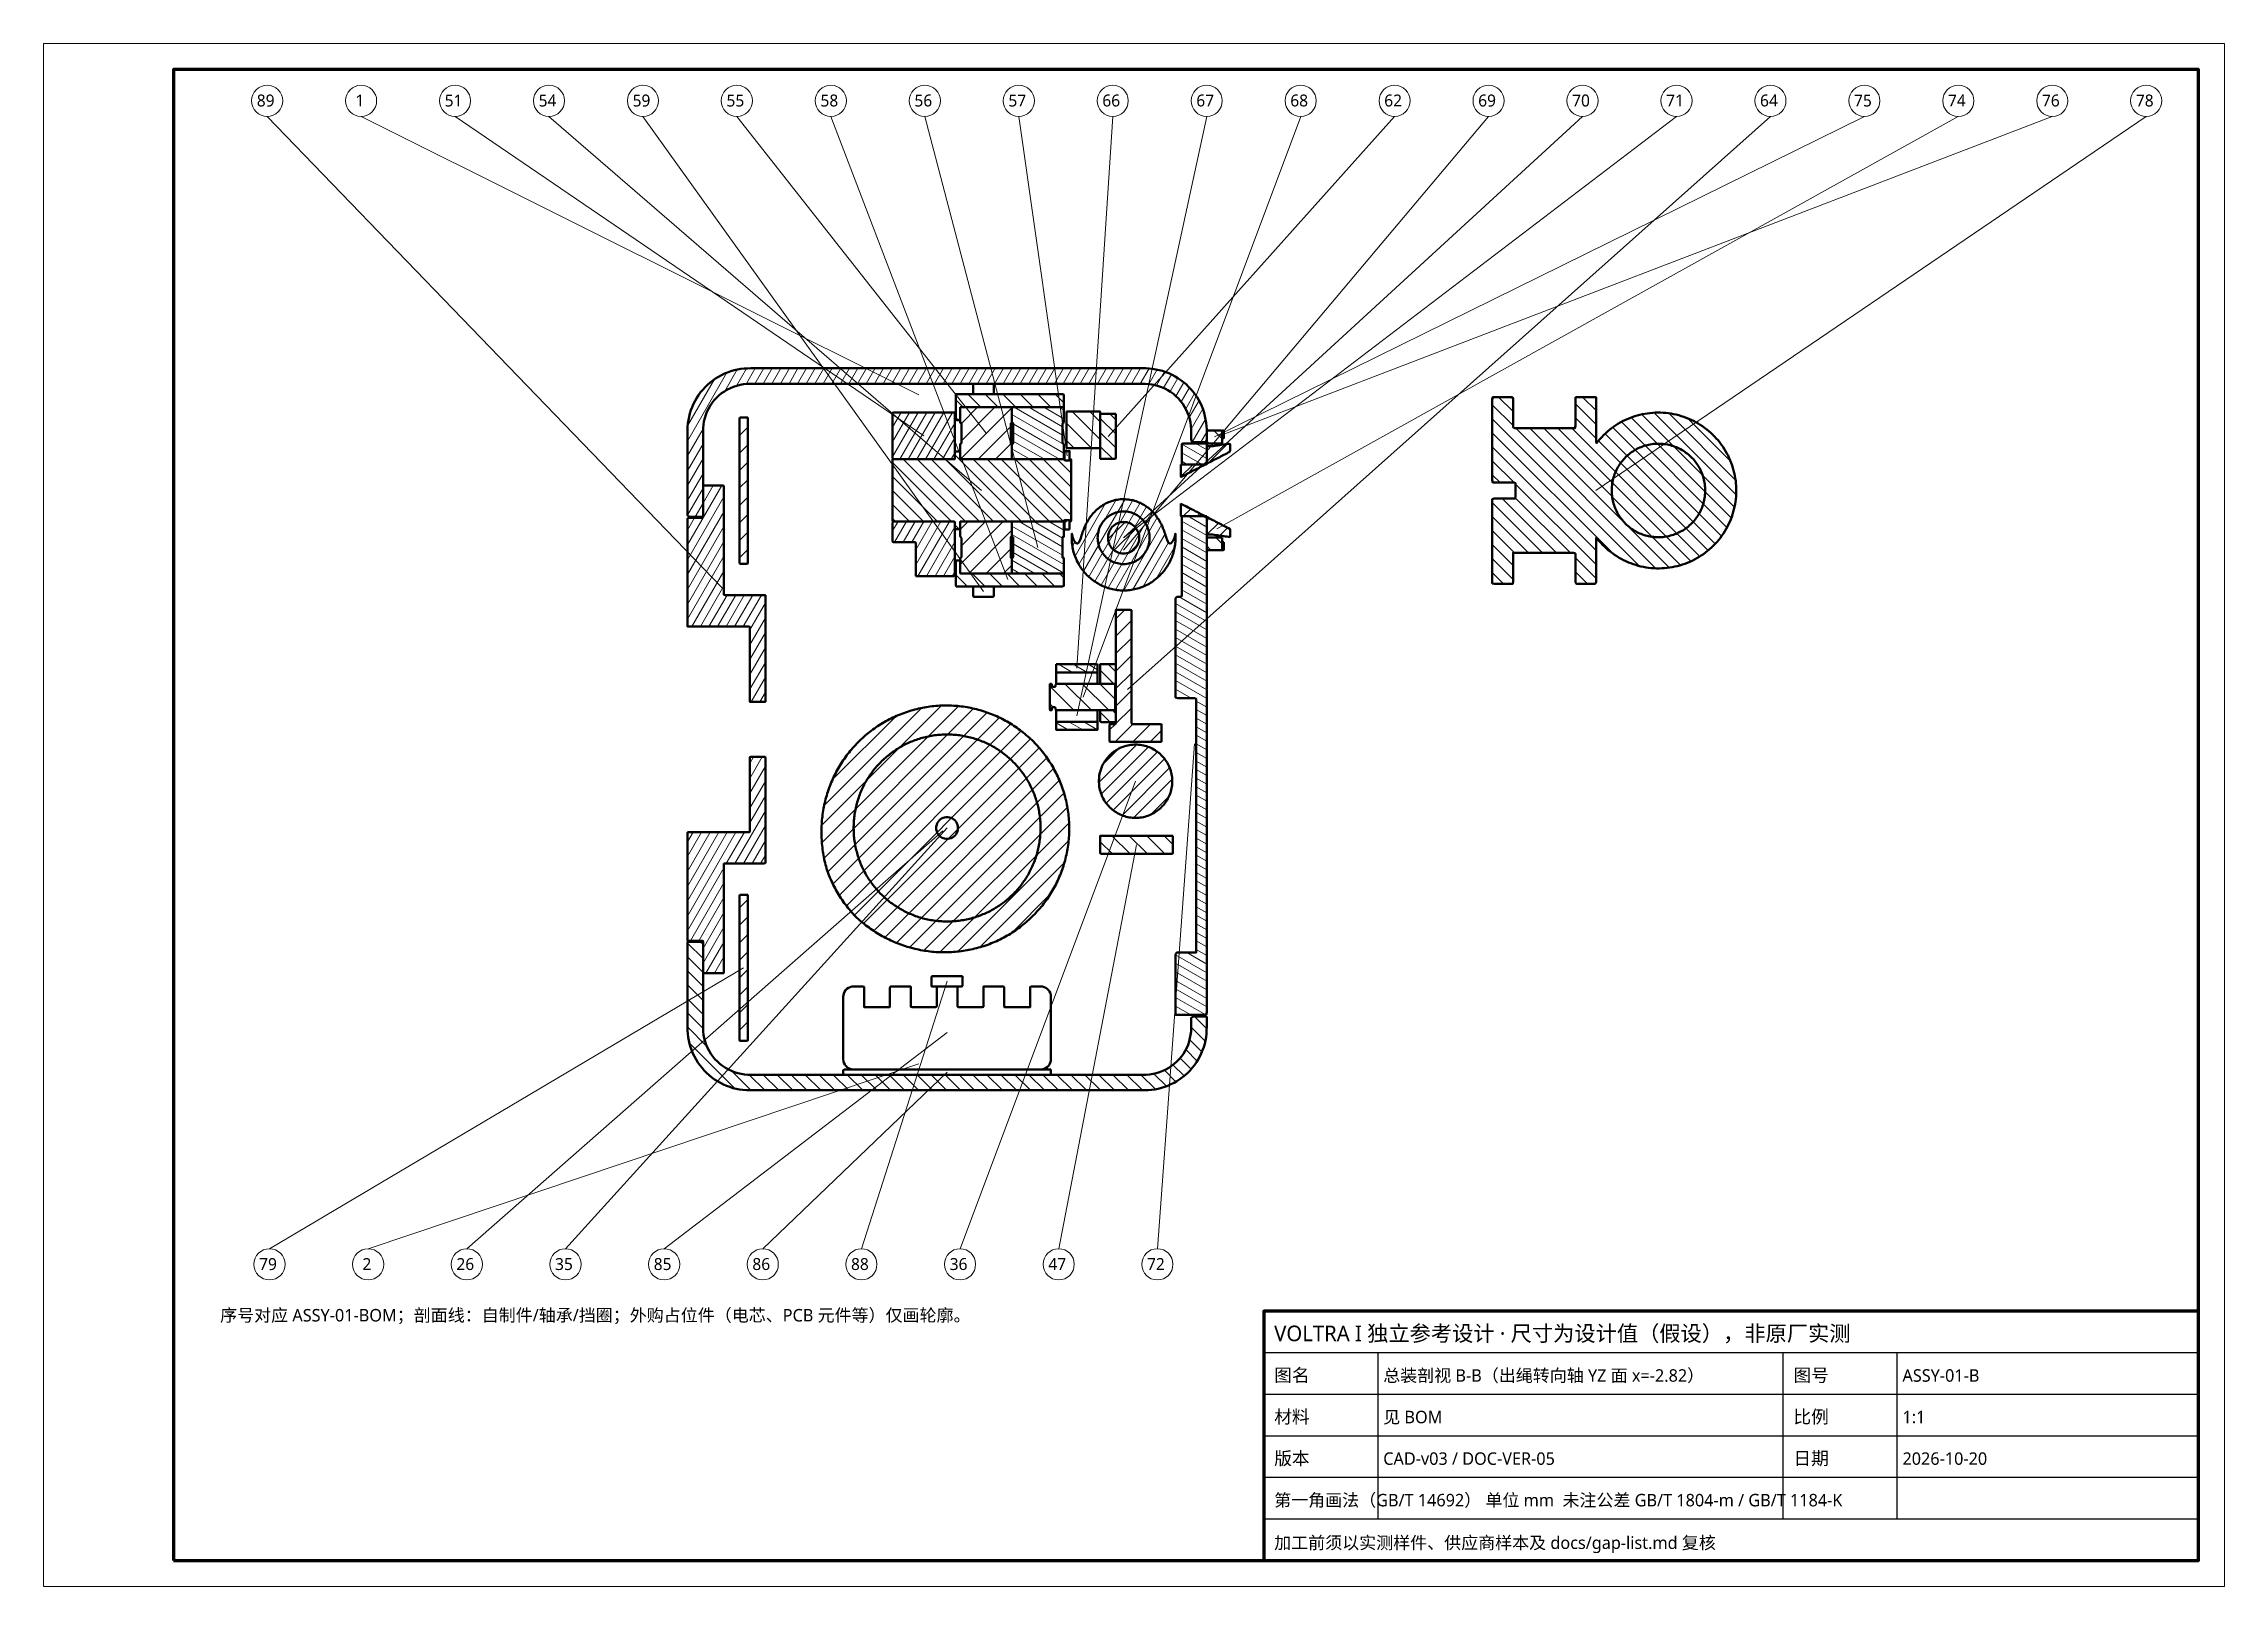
# Model space of a CAD drawing. Header units: millimetres. Extents: x 0 to 420, y 0 to 297.
import ezdxf

# ---------------------------------------------------------------- set-up
doc = ezdxf.new("R2010")
doc.units = ezdxf.units.MM
for name, color, linetype, lineweight in [('DIM', 3, 'CONTINUOUS', 18), ('FRAME', 7, 'CONTINUOUS', 70), ('HATCH', 8, 'CONTINUOUS', 13), ('TEXT', 7, 'CONTINUOUS', 25), ('VISIBLE', 7, 'CONTINUOUS', 50)]:
    doc.layers.add(name, color=color, linetype=linetype, lineweight=lineweight)
doc.styles.add('CJK', font='NotoSansCJK-Regular.ttc')

msp = doc.modelspace()

# ---------------------------------------------------------------- texts
at = {"layer": 'DIM', "style": 'CJK'}
for s, p in [('89', (41.05, 284.9)), ('1', (60.04, 284.9)), ('51', (77.24, 284.9)), ('54', (95.33, 284.9)), ('59', (113.43, 284.9)), ('55', (131.52, 284.9)), ('58', (149.62, 284.9)), ('56', (167.71, 284.9)), ('57', (185.81, 284.9)), ('66', (203.9, 284.9)), ('67', (222, 284.9)), ('68', (240.1, 284.9)), ('62', (258.19, 284.9)), ('69', (276.29, 284.9)), ('70', (294.38, 284.9)), ('71', (312.48, 284.9)), ('64', (330.57, 284.9)), ('75', (348.67, 284.9)), ('74', (366.76, 284.9)), ('76', (384.86, 284.9)), ('78', (402.95, 284.9)), ('79', (41.5, 60.9)), ('2', (61.4, 60.9)), ('26', (79.5, 60.9)), ('35', (98.5, 60.9)), ('85', (117.5, 60.9)), ('86', (136.5, 60.9)), ('88', (155.5, 60.9)), ('36', (174.5, 60.9)), ('47', (193.5, 60.9)), ('72', (212.5, 60.9))]:
    msp.add_text(s, height=2.3, dxfattribs=at).set_placement(p)
at = {"layer": 'TEXT', "style": 'CJK'}
for s, height, p in [('序号对应 ASSY-01-BOM；剖面线：自制件/轴承/挡圈；外购占位件（电芯、PCB 元件等）仅画轮廓。', 2.4, (34, 51)), ('VOLTRA I 独立参考设计 · 尺寸为设计值（假设），非原厂实测', 3, (237, 47.2)), ('图名', 2.5, (237, 39.4)), ('总装剖视 B-B（出绳转向轴 YZ 面 x=-2.82）', 2.4, (258, 39.4)), ('图号', 2.5, (337, 39.4)), ('ASSY-01-B', 2.4, (358, 39.4)), ('材料', 2.5, (237, 31.4)), ('见 BOM', 2.4, (258, 31.4)), ('比例', 2.5, (337, 31.4)), ('1:1', 2.4, (358, 31.4)), ('版本', 2.5, (237, 23.4)), ('CAD-v03 / DOC-VER-05', 2.4, (258, 23.4)), ('日期', 2.5, (337, 23.4)), ('2026-10-20', 2.4, (358, 23.4)), ('第一角画法（GB/T 14692） 单位 mm  未注公差 GB/T 1804-m / GB/T 1184-K', 2.4, (237, 15.4)), ('加工前须以实测样件、供应商样本及 docs/gap-list.md 复核', 2.4, (237, 7.2))]:
    msp.add_text(s, height=height, dxfattribs=at).set_placement(p)

# ---------------------------------------------------------------- hatches: boundary and pattern name
at = {"layer": 'HATCH'}
h = msp.add_hatch(dxfattribs=at)
h.set_pattern_fill('ANSI31', scale=0.45, angle=15)
h.paths.add_polyline_path([(127, 205.9), (126.35, 205.9), (125.69, 205.9), (125.04, 205.9), (124.38, 205.9), (124, 206.18), (124, 206.84), (124, 207.49), (124, 208.15), (124, 208.8), (124, 209.46), (124, 210.11), (124, 210.77), (124, 211.43), (124, 212.08), (124, 212.74), (124, 213.39), (124, 214.05), (124, 214.7), (124, 215.36), (124, 216.01), (124, 216.67), (124, 217.33), (124, 217.98), (124, 218.64), (124, 219.29), (124, 219.95), (124, 220.6), (124, 221.26), (124, 221.91), (124, 222.57), (124.02, 223.22), (124.08, 223.88), (124.17, 224.53), (124.3, 225.17), (124.47, 225.8), (124.66, 226.43), (124.89, 227.04), (125.16, 227.64), (125.46, 228.23), (125.78, 228.79), (126.14, 229.34), (126.53, 229.87), (126.95, 230.38), (127.39, 230.86), (127.86, 231.32), (128.36, 231.75), (128.87, 232.15), (129.41, 232.53), (129.97, 232.87), (130.54, 233.19), (131.13, 233.47), (131.74, 233.72), (132.36, 233.93), (132.99, 234.12), (133.63, 234.26), (134.27, 234.37), (134.92, 234.45), (135.58, 234.49), (136.23, 234.5), (136.89, 234.5), (137.54, 234.5), (138.2, 234.5), (138.86, 234.5), (139.51, 234.5), (140.17, 234.5), (140.82, 234.5), (141.48, 234.5), (142.13, 234.5), (142.79, 234.5), (143.44, 234.5), (144.1, 234.5), (144.76, 234.5), (145.41, 234.5), (146.07, 234.5), (146.72, 234.5), (147.38, 234.5), (148.03, 234.5), (148.69, 234.5), (149.34, 234.5), (150, 234.5), (150.66, 234.5), (151.31, 234.5), (151.97, 234.5), (152.62, 234.5), (153.28, 234.5), (153.93, 234.5), (154.59, 234.5), (155.24, 234.5), (155.9, 234.5), (156.56, 234.5), (157.21, 234.5), (157.87, 234.5), (158.52, 234.5), (159.18, 234.5), (159.83, 234.5), (160.49, 234.5), (161.14, 234.5), (161.8, 234.5), (162.46, 234.5), (163.11, 234.5), (163.77, 234.5), (164.42, 234.5), (165.08, 234.5), (165.73, 234.5), (166.39, 234.5), (167.04, 234.5), (167.7, 234.5), (168.36, 234.5), (169.01, 234.5), (169.67, 234.5), (170.32, 234.5), (170.98, 234.5), (171.63, 234.5), (172.29, 234.5), (172.94, 234.5), (173.6, 234.5), (174.26, 234.5), (174.91, 234.5), (175.57, 234.5), (176.22, 234.5), (176.88, 234.5), (177.53, 234.5), (178.19, 234.5), (178.84, 234.5), (179.5, 234.5), (180.16, 234.5), (180.81, 234.5), (181.47, 234.5), (182.12, 234.5), (182.78, 234.5), (183.43, 234.5), (184.09, 234.5), (184.74, 234.5), (185.4, 234.5), (186.06, 234.5), (186.71, 234.5), (187.37, 234.5), (188.02, 234.5), (188.68, 234.5), (189.33, 234.5), (189.99, 234.5), (190.64, 234.5), (191.3, 234.5), (191.96, 234.5), (192.61, 234.5), (193.27, 234.5), (193.92, 234.5), (194.58, 234.5), (195.23, 234.5), (195.89, 234.5), (196.54, 234.5), (197.2, 234.5), (197.86, 234.5), (198.51, 234.5), (199.17, 234.5), (199.82, 234.5), (200.48, 234.5), (201.13, 234.5), (201.79, 234.5), (202.44, 234.5), (203.1, 234.5), (203.76, 234.5), (204.41, 234.5), (205.07, 234.5), (205.72, 234.5), (206.38, 234.5), (207.03, 234.5), (207.69, 234.5), (208.34, 234.5), (209, 234.5), (209.66, 234.5), (210.31, 234.5), (210.97, 234.5), (211.62, 234.5), (212.28, 234.5), (212.93, 234.46), (213.58, 234.4), (214.23, 234.29), (214.87, 234.15), (215.5, 233.98), (216.13, 233.77), (216.73, 233.53), (217.33, 233.25), (217.91, 232.95), (218.47, 232.61), (219.01, 232.24), (219.53, 231.84), (220.03, 231.42), (220.51, 230.96), (220.96, 230.49), (221.38, 229.99), (221.77, 229.46), (222.14, 228.92), (222.48, 228.36), (222.78, 227.78), (223.05, 227.18), (223.29, 226.57), (223.5, 225.95), (223.67, 225.31), (223.8, 224.67), (223.9, 224.02), (223.97, 223.37), (224, 222.72), (224, 222.06), (224, 221.41), (224, 220.75), (223.8, 220.3), (223.14, 220.3), (222.49, 220.3), (221.83, 220.3), (221.18, 220.3), (221, 220.78), (221, 221.44), (221, 222.09), (221, 222.75), (220.96, 223.4), (220.87, 224.05), (220.73, 224.69), (220.55, 225.32), (220.32, 225.94), (220.05, 226.53), (219.73, 227.11), (219.38, 227.66), (218.98, 228.18), (218.55, 228.67), (218.08, 229.13), (217.58, 229.56), (217.06, 229.95), (216.5, 230.3), (215.92, 230.6), (215.32, 230.87), (214.7, 231.08), (214.07, 231.26), (213.43, 231.39), (212.78, 231.47), (212.12, 231.5), (211.47, 231.5), (210.81, 231.5), (210.16, 231.5), (209.5, 231.5), (208.85, 231.5), (208.19, 231.5), (207.53, 231.5), (206.88, 231.5), (206.22, 231.5), (205.57, 231.5), (204.91, 231.5), (204.26, 231.5), (203.6, 231.5), (202.95, 231.5), (202.29, 231.5), (201.63, 231.5), (200.98, 231.5), (200.32, 231.5), (199.67, 231.5), (199.01, 231.5), (198.36, 231.5), (197.7, 231.5), (197.05, 231.5), (196.39, 231.5), (195.73, 231.5), (195.08, 231.5), (194.42, 231.5), (193.77, 231.5), (193.11, 231.5), (192.46, 231.5), (191.8, 231.5), (191.15, 231.5), (190.49, 231.5), (189.83, 231.5), (189.18, 231.5), (188.52, 231.5), (187.87, 231.5), (187.21, 231.5), (186.56, 231.5), (185.9, 231.5), (185.25, 231.5), (184.59, 231.5), (183.93, 231.5), (183.28, 231.5), (182.62, 231.5), (181.97, 231.5), (181.31, 231.5), (180.66, 231.5), (180, 231.5), (179.35, 231.5), (178.69, 231.5), (178.03, 231.5), (177.38, 231.5), (176.72, 231.5), (176.07, 231.5), (175.41, 231.5), (174.76, 231.5), (174.1, 231.5), (173.45, 231.5), (172.79, 231.5), (172.13, 231.5), (171.48, 231.5), (170.82, 231.5), (170.17, 231.5), (169.51, 231.5), (168.86, 231.5), (168.2, 231.5), (167.55, 231.5), (166.89, 231.5), (166.23, 231.5), (165.58, 231.5), (164.92, 231.5), (164.27, 231.5), (163.61, 231.5), (162.96, 231.5), (162.3, 231.5), (161.65, 231.5), (160.99, 231.5), (160.33, 231.5), (159.68, 231.5), (159.02, 231.5), (158.37, 231.5), (157.71, 231.5), (157.06, 231.5), (156.4, 231.5), (155.75, 231.5), (155.09, 231.5), (154.43, 231.5), (153.78, 231.5), (153.12, 231.5), (152.47, 231.5), (151.81, 231.5), (151.16, 231.5), (150.5, 231.5), (149.85, 231.5), (149.19, 231.5), (148.53, 231.5), (147.88, 231.5), (147.22, 231.5), (146.57, 231.5), (145.91, 231.5), (145.26, 231.5), (144.6, 231.5), (143.95, 231.5), (143.29, 231.5), (142.63, 231.5), (141.98, 231.5), (141.32, 231.5), (140.67, 231.5), (140.01, 231.5), (139.36, 231.5), (138.7, 231.5), (138.05, 231.5), (137.39, 231.5), (136.73, 231.5), (136.08, 231.5), (135.42, 231.48), (134.77, 231.42), (134.13, 231.3), (133.49, 231.14), (132.87, 230.94), (132.26, 230.69), (131.68, 230.39), (131.11, 230.06), (130.58, 229.68), (130.07, 229.27), (129.59, 228.82), (129.15, 228.33), (128.74, 227.82), (128.37, 227.28), (128.05, 226.71), (127.76, 226.12), (127.52, 225.51), (127.32, 224.89), (127.17, 224.25), (127.07, 223.6), (127.01, 222.95), (127, 222.29), (127, 221.64), (127, 220.98), (127, 220.33), (127, 219.67), (127, 219.01), (127, 218.36), (127, 217.7), (127, 217.05), (127, 216.39), (127, 215.74), (127, 215.08), (127, 214.43), (127, 213.77), (127, 213.11), (127, 212.46), (127, 211.8), (127, 211.15), (127, 210.49), (127, 209.84), (127, 209.18), (127, 208.53), (127, 207.87), (127, 207.21), (127, 206.56), (127, 205.9)])
h = msp.add_hatch(dxfattribs=at)
h.set_pattern_fill('ANSI31', scale=0.75, angle=90)
h.paths.add_polyline_path([(175.7, 229.5), (176.01, 229.5), (176.31, 229.5), (176.61, 229.5), (176.92, 229.5), (177.22, 229.5), (177.52, 229.5), (177.83, 229.5), (178.13, 229.5), (178.43, 229.5), (178.74, 229.5), (179.04, 229.5), (179.34, 229.5), (179.65, 229.5), (179.95, 229.5), (180.25, 229.5), (180.56, 229.5), (180.86, 229.5), (181.17, 229.5), (181.47, 229.5), (181.77, 229.5), (182.08, 229.5), (182.38, 229.5), (182.68, 229.5), (182.99, 229.5), (183.29, 229.5), (183.59, 229.5), (183.9, 229.5), (184.2, 229.5), (184.5, 229.5), (184.81, 229.5), (185.11, 229.5), (185.41, 229.5), (185.72, 229.5), (186.02, 229.5), (186.33, 229.5), (186.63, 229.5), (186.93, 229.5), (187.24, 229.5), (187.54, 229.5), (187.84, 229.5), (188.15, 229.5), (188.45, 229.5), (188.75, 229.5), (189.06, 229.5), (189.36, 229.5), (189.66, 229.5), (189.97, 229.5), (190.27, 229.5), (190.57, 229.5), (190.88, 229.5), (191.18, 229.5), (191.49, 229.5), (191.79, 229.5), (192.09, 229.5), (192.4, 229.5), (192.7, 229.5), (193, 229.5), (193.31, 229.5), (193.61, 229.5), (193.91, 229.5), (194.22, 229.5), (194.52, 229.5), (194.82, 229.5), (195.13, 229.5), (195.43, 229.5), (195.73, 229.5), (196.04, 229.5), (196.34, 229.5), (196.5, 229.36), (196.5, 229.05), (196.5, 228.75), (196.5, 228.45), (196.5, 228.14), (196.5, 227.84), (196.5, 227.54), (196.5, 227.23), (196.43, 227), (196.13, 227), (195.82, 227), (195.52, 227), (195.22, 227), (194.91, 227), (194.61, 227), (194.31, 227), (194, 227), (193.7, 227), (193.39, 227), (193.09, 227), (192.79, 227), (192.48, 227), (192.18, 227), (191.88, 227), (191.57, 227), (191.27, 227), (190.97, 227), (190.66, 227), (190.36, 227), (190.06, 227), (189.75, 227), (189.45, 227), (189.15, 227), (188.84, 227), (188.54, 227), (188.23, 227), (187.93, 227), (187.63, 227), (187.32, 227), (187.02, 227), (186.72, 227), (186.41, 227), (186.11, 227), (185.81, 227), (185.5, 227), (185.2, 227), (184.9, 227), (184.59, 227), (184.29, 227), (183.99, 227), (183.68, 227), (183.38, 227), (183.07, 227), (182.77, 227), (182.47, 227), (182.16, 227), (181.86, 227), (181.56, 227), (181.25, 227), (180.95, 227), (180.65, 227), (180.34, 227), (180.04, 227), (179.74, 227), (179.43, 227), (179.13, 227), (178.83, 227), (178.52, 227), (178.22, 227), (177.91, 227), (177.61, 227), (177.31, 227), (177, 227), (176.7, 227), (176.5, 226.9), (176.5, 226.59), (176.5, 226.29), (176.5, 225.98), (176.5, 225.68), (176.5, 225.38), (176.5, 225.07), (176.5, 224.77), (176.47, 224.5), (176.17, 224.5), (175.86, 224.5), (175.7, 224.64), (175.7, 224.95), (175.7, 225.25), (175.7, 225.55), (175.7, 225.86), (175.7, 226.16), (175.7, 226.46), (175.7, 226.77), (175.7, 227.07), (175.7, 227.38), (175.7, 227.68), (175.7, 227.98), (175.7, 228.29), (175.7, 228.59), (175.7, 228.89), (175.7, 229.2), (175.7, 229.5)])
h = msp.add_hatch(dxfattribs=at)
h.set_pattern_fill('ANSI31', scale=0.75)
h.paths.add_polyline_path([(176.5, 227), (176.81, 227), (177.11, 227), (177.41, 227), (177.72, 227), (178.02, 227), (178.32, 227), (178.63, 227), (178.93, 227), (179.24, 227), (179.54, 227), (179.84, 227), (180.15, 227), (180.45, 227), (180.75, 227), (181.06, 227), (181.36, 227), (181.66, 227), (181.97, 227), (182.27, 227), (182.58, 227), (182.88, 227), (183.18, 227), (183.49, 227), (183.79, 227), (184.09, 227), (184.4, 227), (184.7, 227), (185.01, 227), (185.31, 227), (185.61, 227), (185.92, 227), (186.22, 227), (186.5, 226.98), (186.5, 226.67), (186.5, 226.37), (186.5, 226.07), (186.5, 225.76), (186.5, 225.46), (186.5, 225.16), (186.5, 224.85), (186.5, 224.55), (186.5, 224.24), (186.44, 224), (186.25, 223.89), (186.25, 223.58), (186.25, 223.28), (186.25, 222.98), (186.25, 222.67), (186.25, 222.37), (186.25, 222.06), (186.25, 221.76), (186.25, 221.46), (186.25, 221.15), (186.25, 220.85), (186.25, 220.55), (186.25, 220.24), (186.31, 220), (186.5, 219.89), (186.5, 219.58), (186.5, 219.28), (186.5, 218.97), (186.5, 218.67), (186.5, 218.37), (186.5, 218.06), (186.5, 217.76), (186.5, 217.46), (186.5, 217.15), (186.35, 217), (186.05, 217), (185.74, 217), (185.44, 217), (185.14, 217), (184.83, 217), (184.53, 217), (184.22, 217), (183.92, 217), (183.62, 217), (183.31, 217), (183.01, 217), (182.71, 217), (182.4, 217), (182.1, 217), (181.79, 217), (181.49, 217), (181.19, 217), (180.88, 217), (180.58, 217), (180.28, 217), (179.97, 217), (179.67, 217), (179.36, 217), (179.06, 217), (178.76, 217), (178.45, 217), (178.15, 217), (177.85, 217), (177.54, 217), (177.24, 217), (176.94, 217), (176.63, 217), (176.5, 217.17), (176.5, 217.48), (176.5, 217.78), (176.5, 218.09), (176.5, 218.39), (176.5, 218.69), (176.5, 219), (176.5, 219.3), (176.5, 219.6), (176.5, 219.91), (176.71, 220), (176.75, 220.26), (176.75, 220.57), (176.75, 220.87), (176.75, 221.18), (176.75, 221.48), (176.75, 221.78), (176.75, 222.09), (176.75, 222.39), (176.75, 222.69), (176.75, 223), (176.75, 223.3), (176.75, 223.61), (176.75, 223.91), (176.54, 224), (176.5, 224.27), (176.5, 224.57), (176.5, 224.87), (176.5, 225.18), (176.5, 225.48), (176.5, 225.79), (176.5, 226.09), (176.5, 226.39), (176.5, 226.7), (176.5, 227)])
h = msp.add_hatch(dxfattribs=at)
h.set_pattern_fill('ANSI31', scale=0.45, angle=105)
h.paths.add_polyline_path([(186.5, 227), (186.81, 227), (187.11, 227), (187.41, 227), (187.72, 227), (188.02, 227), (188.32, 227), (188.63, 227), (188.93, 227), (189.24, 227), (189.54, 227), (189.84, 227), (190.15, 227), (190.45, 227), (190.75, 227), (191.06, 227), (191.36, 227), (191.66, 227), (191.97, 227), (192.27, 227), (192.58, 227), (192.88, 227), (193.18, 227), (193.49, 227), (193.79, 227), (194.09, 227), (194.4, 227), (194.7, 227), (195.01, 227), (195.31, 227), (195.61, 227), (195.92, 227), (196.22, 227), (196.5, 226.98), (196.5, 226.67), (196.5, 226.37), (196.5, 226.07), (196.5, 225.76), (196.5, 225.46), (196.5, 225.16), (196.5, 224.85), (196.5, 224.55), (196.5, 224.24), (196.44, 224), (196.25, 223.89), (196.25, 223.58), (196.25, 223.28), (196.25, 222.98), (196.25, 222.67), (196.25, 222.37), (196.25, 222.06), (196.25, 221.76), (196.25, 221.46), (196.25, 221.15), (196.25, 220.85), (196.25, 220.55), (196.25, 220.24), (196.31, 220), (196.5, 219.89), (196.5, 219.58), (196.5, 219.28), (196.5, 218.97), (196.5, 218.67), (196.5, 218.37), (196.5, 218.06), (196.5, 217.76), (196.5, 217.46), (196.5, 217.15), (196.35, 217), (196.05, 217), (195.74, 217), (195.44, 217), (195.14, 217), (194.83, 217), (194.53, 217), (194.22, 217), (193.92, 217), (193.62, 217), (193.31, 217), (193.01, 217), (192.71, 217), (192.4, 217), (192.1, 217), (191.79, 217), (191.49, 217), (191.19, 217), (190.88, 217), (190.58, 217), (190.28, 217), (189.97, 217), (189.67, 217), (189.36, 217), (189.06, 217), (188.76, 217), (188.45, 217), (188.15, 217), (187.85, 217), (187.54, 217), (187.24, 217), (186.94, 217), (186.63, 217), (186.5, 217.17), (186.5, 217.48), (186.5, 217.78), (186.5, 218.09), (186.5, 218.39), (186.5, 218.69), (186.5, 219), (186.5, 219.3), (186.5, 219.6), (186.5, 219.91), (186.71, 220), (186.75, 220.26), (186.75, 220.57), (186.75, 220.87), (186.75, 221.18), (186.75, 221.48), (186.75, 221.78), (186.75, 222.09), (186.75, 222.39), (186.75, 222.69), (186.75, 223), (186.75, 223.3), (186.75, 223.61), (186.75, 223.91), (186.54, 224), (186.5, 224.27), (186.5, 224.57), (186.5, 224.87), (186.5, 225.18), (186.5, 225.48), (186.5, 225.79), (186.5, 226.09), (186.5, 226.39), (186.5, 226.7), (186.5, 227)])
h = msp.add_hatch(dxfattribs=at)
h.set_pattern_fill('ANSI31', scale=0.6, angle=90)
h.paths.add_polyline_path([(295, 228.97), (295.51, 228.97), (296.01, 228.97), (296.52, 228.97), (297.03, 228.97), (297.53, 228.97), (298.04, 228.97), (298.54, 228.97), (299, 228.93), (299, 228.42), (299, 227.91), (299, 227.41), (299, 226.9), (299, 226.39), (299, 225.89), (299, 225.38), (299, 224.88), (299, 224.37), (299, 223.86), (299, 223.36), (299, 222.85), (299, 222.35), (299, 221.84), (299, 221.33), (299, 220.83), (299, 220.32), (299.09, 220.09), (299.41, 220.49), (299.74, 220.87), (300.08, 221.25), (300.43, 221.61), (300.79, 221.96), (301.17, 222.3), (301.56, 222.63), (301.96, 222.94), (302.37, 223.24), (302.79, 223.52), (303.21, 223.79), (303.65, 224.05), (304.1, 224.29), (304.55, 224.51), (305.01, 224.72), (305.48, 224.92), (305.95, 225.09), (306.43, 225.26), (306.91, 225.4), (307.4, 225.53), (307.9, 225.65), (308.39, 225.74), (308.89, 225.82), (309.39, 225.89), (309.9, 225.93), (310.4, 225.96), (310.91, 225.97), (311.42, 225.97), (311.92, 225.94), (312.43, 225.9), (312.93, 225.85), (313.43, 225.77), (313.93, 225.68), (314.42, 225.58), (314.91, 225.45), (315.4, 225.31), (315.88, 225.16), (316.36, 224.98), (316.83, 224.79), (317.29, 224.59), (317.75, 224.37), (318.19, 224.13), (318.63, 223.88), (319.06, 223.62), (319.49, 223.34), (319.9, 223.05), (320.3, 222.74), (320.69, 222.42), (321.07, 222.09), (321.44, 221.74), (321.8, 221.38), (322.15, 221.01), (322.48, 220.63), (322.8, 220.24), (323.1, 219.83), (323.39, 219.42), (323.67, 219), (323.94, 218.56), (324.18, 218.12), (324.42, 217.68), (324.64, 217.22), (324.84, 216.75), (325.03, 216.28), (325.2, 215.81), (325.35, 215.33), (325.49, 214.84), (325.61, 214.35), (325.72, 213.85), (325.81, 213.36), (325.88, 212.85), (325.93, 212.35), (325.97, 211.85), (325.99, 211.34), (326, 210.83), (325.98, 210.33), (325.95, 209.82), (325.91, 209.32), (325.84, 208.82), (325.76, 208.32), (325.66, 207.82), (325.55, 207.33), (325.42, 206.84), (325.27, 206.36), (325.11, 205.88), (324.93, 205.4), (324.73, 204.94), (324.52, 204.48), (324.29, 204.03), (324.05, 203.58), (323.79, 203.14), (323.52, 202.72), (323.23, 202.3), (322.93, 201.89), (322.62, 201.49), (322.29, 201.11), (321.96, 200.73), (321.6, 200.37), (321.24, 200.02), (320.86, 199.68), (320.48, 199.35), (320.08, 199.04), (319.67, 198.74), (319.25, 198.45), (318.83, 198.18), (318.39, 197.93), (317.95, 197.68), (317.49, 197.46), (317.03, 197.25), (316.57, 197.05), (316.09, 196.87), (315.62, 196.71), (315.13, 196.56), (314.64, 196.43), (314.15, 196.31), (313.65, 196.21), (313.15, 196.13), (312.65, 196.07), (312.15, 196.02), (311.64, 195.99), (311.14, 195.98), (310.63, 195.98), (310.12, 196), (309.62, 196.04), (309.12, 196.1), (308.62, 196.17), (308.12, 196.26), (307.62, 196.36), (307.13, 196.49), (306.64, 196.63), (306.16, 196.78), (305.69, 196.95), (305.22, 197.14), (304.75, 197.34), (304.3, 197.56), (303.85, 197.8), (303.41, 198.04), (302.97, 198.31), (302.55, 198.59), (302.14, 198.88), (301.74, 199.18), (301.34, 199.5), (300.96, 199.84), (300.59, 200.18), (300.23, 200.54), (299.89, 200.91), (299.55, 201.29), (299.23, 201.68), (299, 201.85), (299, 201.35), (299, 200.84), (299, 200.34), (299, 199.83), (299, 199.32), (299, 198.82), (299, 198.31), (299, 197.81), (299, 197.3), (299, 196.79), (299, 196.29), (299, 195.78), (299, 195.27), (299, 194.77), (299, 194.26), (299, 193.76), (299, 193.25), (298.77, 192.98), (298.26, 192.98), (297.76, 192.98), (297.25, 192.98), (296.75, 192.98), (296.24, 192.98), (295.73, 192.98), (295.23, 192.98), (295, 193.26), (295, 193.76), (295, 194.27), (295, 194.77), (295, 195.28), (295, 195.79), (295, 196.29), (295, 196.8), (295, 197.31), (295, 197.81), (295, 198.32), (295, 198.82), (294.65, 198.98), (294.14, 198.98), (293.64, 198.98), (293.13, 198.98), (292.62, 198.98), (292.12, 198.98), (291.61, 198.98), (291.11, 198.98), (290.6, 198.98), (290.09, 198.98), (289.59, 198.98), (289.08, 198.98), (288.57, 198.98), (288.07, 198.98), (287.56, 198.98), (287.06, 198.98), (286.55, 198.98), (286.04, 198.98), (285.54, 198.98), (285.03, 198.98), (284.53, 198.98), (284.02, 198.98), (283.51, 198.98), (283.01, 198.98), (283, 198.48), (283, 197.97), (283, 197.46), (283, 196.96), (283, 196.45), (283, 195.94), (283, 195.44), (283, 194.93), (283, 194.43), (283, 193.92), (283, 193.41), (282.93, 192.98), (282.43, 192.98), (281.92, 192.98), (281.42, 192.98), (280.91, 192.98), (280.4, 192.98), (279.9, 192.98), (279.39, 192.98), (279, 193.09), (279, 193.6), (279, 194.1), (279, 194.61), (279, 195.12), (279, 195.62), (279, 196.13), (279, 196.64), (279, 197.14), (279, 197.65), (279, 198.15), (279, 198.66), (279, 199.17), (279, 199.67), (279, 200.18), (279, 200.68), (279, 201.19), (279, 201.7), (279, 202.2), (279, 202.71), (279, 203.22), (279, 203.72), (279, 204.23), (279, 204.73), (279, 205.24), (279, 205.75), (279, 206.25), (279, 206.76), (279, 207.26), (279, 207.77), (279, 208.28), (279, 208.78), (279, 209.29), (279.36, 209.43), (279.87, 209.43), (280.38, 209.43), (280.88, 209.43), (281.39, 209.43), (281.9, 209.43), (282.4, 209.43), (282.91, 209.43), (283.41, 209.43), (283.5, 209.85), (283.5, 210.36), (283.5, 210.86), (283.5, 211.37), (283.5, 211.87), (283.5, 212.38), (283.13, 212.52), (282.63, 212.52), (282.12, 212.52), (281.61, 212.52), (281.11, 212.52), (280.6, 212.52), (280.1, 212.52), (279.59, 212.52), (279.08, 212.52), (279, 212.94), (279, 213.45), (279, 213.95), (279, 214.46), (279, 214.97), (279, 215.47), (279, 215.98), (279, 216.48), (279, 216.99), (279, 217.5), (279, 218), (279, 218.51), (279, 219.02), (279, 219.52), (279, 220.03), (279, 220.53), (279, 221.04), (279, 221.55), (279, 222.05), (279, 222.56), (279, 223.06), (279, 223.57), (279, 224.08), (279, 224.58), (279, 225.09), (279, 225.6), (279, 226.1), (279, 226.61), (279, 227.11), (279, 227.62), (279, 228.13), (279, 228.63), (279.17, 228.97), (279.67, 228.97), (280.18, 228.97), (280.68, 228.97), (281.19, 228.97), (281.7, 228.97), (282.2, 228.97), (282.71, 228.97), (283, 228.76), (283, 228.26), (283, 227.75), (283, 227.24), (283, 226.74), (283, 226.23), (283, 225.73), (283, 225.22), (283, 224.71), (283, 224.21), (283, 223.7), (283, 223.19), (283.29, 222.97), (283.79, 222.97), (284.3, 222.97), (284.81, 222.97), (285.31, 222.97), (285.82, 222.97), (286.32, 222.97), (286.83, 222.97), (287.34, 222.97), (287.84, 222.97), (288.35, 222.97), (288.86, 222.97), (289.36, 222.97), (289.87, 222.97), (290.37, 222.97), (290.88, 222.97), (291.39, 222.97), (291.89, 222.97), (292.4, 222.97), (292.9, 222.97), (293.41, 222.97), (293.92, 222.97), (294.42, 222.97), (294.93, 222.97), (295, 223.41), (295, 223.91), (295, 224.42), (295, 224.93), (295, 225.43), (295, 225.94), (295, 226.44), (295, 226.95), (295, 227.46), (295, 227.96), (295, 228.47), (295, 228.97)])
h.paths.add_polyline_path([(320.01, 210.98), (320, 210.67), (319.99, 210.37), (319.96, 210.07), (319.92, 209.77), (319.88, 209.47), (319.82, 209.17), (319.76, 208.88), (319.68, 208.58), (319.6, 208.29), (319.5, 208.01), (319.4, 207.72), (319.28, 207.44), (319.16, 207.17), (319.03, 206.89), (318.89, 206.63), (318.74, 206.36), (318.58, 206.11), (318.41, 205.86), (318.23, 205.61), (318.05, 205.37), (317.86, 205.14), (317.66, 204.91), (317.45, 204.69), (317.23, 204.48), (317.01, 204.27), (316.78, 204.07), (316.55, 203.88), (316.31, 203.7), (316.06, 203.53), (315.81, 203.36), (315.55, 203.2), (315.28, 203.05), (315.02, 202.92), (314.74, 202.79), (314.46, 202.66), (314.18, 202.55), (313.9, 202.45), (313.61, 202.36), (313.32, 202.28), (313.03, 202.2), (312.73, 202.14), (312.43, 202.09), (312.13, 202.04), (311.83, 202.01), (311.53, 201.99), (311.23, 201.97), (310.93, 201.97), (310.62, 201.98), (310.32, 202), (310.02, 202.03), (309.72, 202.06), (309.42, 202.11), (309.12, 202.17), (308.83, 202.24), (308.54, 202.32), (308.25, 202.4), (307.96, 202.5), (307.68, 202.61), (307.4, 202.72), (307.12, 202.85), (306.85, 202.98), (306.59, 203.13), (306.33, 203.28), (306.07, 203.44), (305.82, 203.61), (305.58, 203.79), (305.34, 203.98), (305.11, 204.17), (304.88, 204.37), (304.66, 204.58), (304.45, 204.8), (304.25, 205.02), (304.05, 205.25), (303.86, 205.49), (303.68, 205.73), (303.51, 205.98), (303.35, 206.24), (303.19, 206.5), (303.05, 206.76), (302.91, 207.03), (302.78, 207.3), (302.66, 207.58), (302.55, 207.86), (302.45, 208.15), (302.36, 208.44), (302.28, 208.73), (302.21, 209.02), (302.15, 209.32), (302.1, 209.62), (302.06, 209.92), (302.03, 210.22), (302.01, 210.52), (302, 210.82), (302, 211.13), (302.01, 211.43), (302.03, 211.73), (302.06, 212.03), (302.1, 212.33), (302.15, 212.63), (302.21, 212.93), (302.28, 213.22), (302.36, 213.51), (302.45, 213.8), (302.55, 214.09), (302.66, 214.37), (302.78, 214.65), (302.91, 214.92), (303.05, 215.19), (303.19, 215.46), (303.35, 215.71), (303.51, 215.97), (303.68, 216.22), (303.86, 216.46), (304.05, 216.7), (304.25, 216.93), (304.45, 217.15), (304.66, 217.37), (304.88, 217.58), (305.11, 217.78), (305.34, 217.97), (305.58, 218.16), (305.82, 218.34), (306.07, 218.51), (306.33, 218.67), (306.59, 218.82), (306.85, 218.97), (307.12, 219.1), (307.4, 219.23), (307.68, 219.34), (307.96, 219.45), (308.25, 219.55), (308.54, 219.64), (308.83, 219.71), (309.12, 219.78), (309.42, 219.84), (309.72, 219.89), (310.02, 219.93), (310.32, 219.95), (310.62, 219.97), (310.93, 219.98), (311.23, 219.98), (311.53, 219.96), (311.83, 219.94), (312.13, 219.91), (312.43, 219.86), (312.73, 219.81), (313.03, 219.75), (313.32, 219.68), (313.61, 219.59), (313.9, 219.5), (314.18, 219.4), (314.46, 219.29), (314.74, 219.17), (315.02, 219.03), (315.28, 218.9), (315.55, 218.75), (315.81, 218.59), (316.06, 218.42), (316.31, 218.25), (316.55, 218.07), (316.78, 217.88), (317.01, 217.68), (317.23, 217.47), (317.45, 217.26), (317.66, 217.04), (317.86, 216.81), (318.05, 216.58), (318.23, 216.34), (318.41, 216.09), (318.58, 215.84), (318.74, 215.59), (318.89, 215.32), (319.03, 215.06), (319.16, 214.78), (319.28, 214.51), (319.4, 214.23), (319.5, 213.94), (319.6, 213.66), (319.68, 213.37), (319.76, 213.07), (319.82, 212.78), (319.88, 212.48), (319.92, 212.18), (319.96, 211.88), (319.99, 211.58), (320, 211.28), (320.01, 210.98)], flags=0)
h = msp.add_hatch(dxfattribs=at)
h.set_pattern_fill('ANSI31', scale=0.75)
h.paths.add_polyline_path([(135.6, 225), (135.6, 224.7), (135.6, 224.4), (135.6, 224.09), (135.6, 223.79), (135.6, 223.49), (135.6, 223.19), (135.6, 222.89), (135.6, 222.59), (135.6, 222.28), (135.6, 221.98), (135.6, 221.68), (135.6, 221.38), (135.6, 221.08), (135.6, 220.78), (135.6, 220.47), (135.6, 220.17), (135.6, 219.87), (135.6, 219.57), (135.6, 219.27), (135.6, 218.96), (135.6, 218.66), (135.6, 218.36), (135.6, 218.06), (135.6, 217.76), (135.6, 217.46), (135.6, 217.15), (135.6, 216.85), (135.6, 216.55), (135.6, 216.25), (135.6, 215.95), (135.6, 215.65), (135.6, 215.34), (135.6, 215.04), (135.6, 214.74), (135.6, 214.44), (135.6, 214.14), (135.6, 213.83), (135.6, 213.53), (135.6, 213.23), (135.6, 212.93), (135.6, 212.63), (135.6, 212.33), (135.6, 212.02), (135.6, 211.72), (135.6, 211.42), (135.6, 211.12), (135.6, 210.82), (135.6, 210.52), (135.6, 210.21), (135.6, 209.91), (135.6, 209.61), (135.6, 209.31), (135.6, 209.01), (135.6, 208.7), (135.6, 208.4), (135.6, 208.1), (135.6, 207.8), (135.6, 207.5), (135.6, 207.2), (135.6, 206.89), (135.6, 206.59), (135.6, 206.29), (135.6, 205.99), (135.6, 205.69), (135.6, 205.39), (135.6, 205.08), (135.6, 204.78), (135.6, 204.48), (135.6, 204.18), (135.6, 203.88), (135.6, 203.57), (135.6, 203.27), (135.6, 202.97), (135.6, 202.67), (135.6, 202.37), (135.6, 202.07), (135.6, 201.76), (135.6, 201.46), (135.6, 201.16), (135.6, 200.86), (135.6, 200.56), (135.6, 200.25), (135.6, 199.95), (135.6, 199.65), (135.6, 199.35), (135.6, 199.05), (135.6, 198.75), (135.6, 198.44), (135.6, 198.14), (135.6, 197.84), (135.6, 197.54), (135.6, 197.24), (135.6, 196.94), (135.36, 196.88), (135.06, 196.88), (134.76, 196.88), (134.45, 196.88), (134.15, 196.88), (134, 197.03), (134, 197.33), (134, 197.63), (134, 197.93), (134, 198.23), (134, 198.54), (134, 198.84), (134, 199.14), (134, 199.44), (134, 199.74), (134, 200.04), (134, 200.35), (134, 200.65), (134, 200.95), (134, 201.25), (134, 201.55), (134, 201.85), (134, 202.16), (134, 202.46), (134, 202.76), (134, 203.06), (134, 203.36), (134, 203.67), (134, 203.97), (134, 204.27), (134, 204.57), (134, 204.87), (134, 205.17), (134, 205.48), (134, 205.78), (134, 206.08), (134, 206.38), (134, 206.68), (134, 206.99), (134, 207.29), (134, 207.59), (134, 207.89), (134, 208.19), (134, 208.49), (134, 208.8), (134, 209.1), (134, 209.4), (134, 209.7), (134, 210), (134, 210.3), (134, 210.61), (134, 210.91), (134, 211.21), (134, 211.51), (134, 211.81), (134, 212.12), (134, 212.42), (134, 212.72), (134, 213.02), (134, 213.32), (134, 213.62), (134, 213.93), (134, 214.23), (134, 214.53), (134, 214.83), (134, 215.13), (134, 215.43), (134, 215.74), (134, 216.04), (134, 216.34), (134, 216.64), (134, 216.94), (134, 217.25), (134, 217.55), (134, 217.85), (134, 218.15), (134, 218.45), (134, 218.75), (134, 219.06), (134, 219.36), (134, 219.66), (134, 219.96), (134, 220.26), (134, 220.56), (134, 220.87), (134, 221.17), (134, 221.47), (134, 221.77), (134, 222.07), (134, 222.38), (134, 222.68), (134, 222.98), (134, 223.28), (134, 223.58), (134, 223.88), (134, 224.19), (134, 224.49), (134, 224.79), (134.09, 225), (134.39, 225), (134.7, 225), (135, 225), (135.3, 225), (135.6, 225)])
h = msp.add_hatch(dxfattribs=at)
h.set_pattern_fill('ANSI31', scale=0.45, angle=15)
h.paths.add_polyline_path([(175.5, 226), (175.5, 225.7), (175.5, 225.4), (175.5, 225.09), (175.5, 224.79), (175.5, 224.49), (175.5, 224.19), (175.5, 223.88), (175.5, 223.58), (175.5, 223.28), (175.5, 222.98), (175.5, 222.68), (175.5, 222.37), (175.5, 222.07), (175.5, 221.77), (175.5, 221.47), (175.5, 221.17), (175.5, 220.86), (175.5, 220.56), (175.5, 220.26), (175.5, 219.96), (175.5, 219.65), (175.5, 219.35), (175.5, 219.05), (175.5, 218.75), (175.5, 218.45), (175.5, 218.14), (175.5, 217.84), (175.5, 217.54), (175.5, 217.24), (175.44, 217), (175.13, 217), (174.83, 217), (174.53, 217), (174.23, 217), (173.93, 217), (173.62, 217), (173.32, 217), (173.02, 217), (172.72, 217), (172.42, 217), (172.11, 217), (171.81, 217), (171.51, 217), (171.21, 217), (170.9, 217), (170.6, 217), (170.3, 217), (170, 217), (169.7, 217), (169.39, 217), (169.09, 217), (168.79, 217), (168.49, 217), (168.19, 217), (167.88, 217), (167.58, 217), (167.28, 217), (166.98, 217), (166.67, 217), (166.37, 217), (166.07, 217), (165.77, 217), (165.47, 217), (165.16, 217), (164.86, 217), (164.56, 217), (164.26, 217), (163.96, 217), (163.65, 217), (163.5, 217.15), (163.5, 217.45), (163.5, 217.76), (163.5, 218.06), (163.5, 218.36), (163.5, 218.66), (163.5, 218.96), (163.5, 219.27), (163.5, 219.57), (163.5, 219.87), (163.5, 220.17), (163.5, 220.47), (163.5, 220.78), (163.5, 221.08), (163.5, 221.38), (163.5, 221.68), (163.5, 221.99), (163.5, 222.29), (163.5, 222.59), (163.5, 222.89), (163.5, 223.19), (163.5, 223.5), (163.5, 223.8), (163.5, 224.1), (163.5, 224.4), (163.5, 224.71), (163.5, 225.01), (163.5, 225.31), (163.5, 225.61), (163.5, 225.91), (163.72, 226), (164.02, 226), (164.32, 226), (164.62, 226), (164.93, 226), (165.23, 226), (165.53, 226), (165.83, 226), (166.13, 226), (166.44, 226), (166.74, 226), (167.04, 226), (167.34, 226), (167.65, 226), (167.95, 226), (168.25, 226), (168.55, 226), (168.85, 226), (169.16, 226), (169.46, 226), (169.76, 226), (170.06, 226), (170.37, 226), (170.67, 226), (170.97, 226), (171.27, 226), (171.57, 226), (171.88, 226), (172.18, 226), (172.48, 226), (172.78, 226), (173.08, 226), (173.39, 226), (173.69, 226), (173.99, 226), (174.29, 226), (174.6, 226), (174.9, 226), (175.2, 226), (175.5, 226)])
h = msp.add_hatch(dxfattribs=at)
h.set_pattern_fill('ANSI31', scale=0.75, angle=90)
h.paths.add_polyline_path([(197, 226.21), (197.31, 226.21), (197.61, 226.21), (197.92, 226.21), (198.22, 226.21), (198.53, 226.21), (198.84, 226.21), (199.14, 226.21), (199.45, 226.21), (199.75, 226.21), (200.06, 226.21), (200.36, 226.21), (200.67, 226.21), (200.97, 226.21), (201.28, 226.21), (201.59, 226.21), (201.89, 226.21), (202.2, 226.21), (202.5, 226.21), (202.81, 226.21), (203.11, 226.21), (203.42, 226.21), (203.5, 225.99), (203.5, 225.68), (203.5, 225.38), (203.5, 225.07), (203.5, 224.77), (203.5, 224.46), (203.5, 224.15), (203.5, 223.85), (203.5, 223.54), (203.5, 223.24), (203.5, 222.93), (203.5, 222.63), (203.5, 222.32), (203.5, 222.02), (203.5, 221.71), (203.5, 221.4), (203.5, 221.1), (203.5, 220.79), (203.5, 220.49), (203.5, 220.18), (203.5, 219.88), (203.5, 219.57), (203.5, 219.27), (203.35, 219.11), (203.04, 219.11), (202.74, 219.11), (202.43, 219.11), (202.13, 219.11), (201.82, 219.11), (201.52, 219.11), (201.21, 219.11), (200.9, 219.11), (200.6, 219.11), (200.29, 219.11), (199.99, 219.11), (199.68, 219.11), (199.38, 219.11), (199.07, 219.11), (198.77, 219.11), (198.46, 219.11), (198.15, 219.11), (197.85, 219.11), (197.54, 219.11), (197.24, 219.11), (197, 219.18), (197, 219.49), (197, 219.79), (197, 220.1), (197, 220.4), (197, 220.71), (197, 221.02), (197, 221.32), (197, 221.63), (197, 221.93), (197, 222.24), (197, 222.54), (197, 222.85), (197, 223.15), (197, 223.46), (197, 223.77), (197, 224.07), (197, 224.38), (197, 224.68), (197, 224.99), (197, 225.29), (197, 225.6), (197, 225.91), (197, 226.21)])
h = msp.add_hatch(dxfattribs=at)
h.set_pattern_fill('ANSI31', scale=0.6, angle=90)
h.paths.add_polyline_path([(206.5, 225.7), (206.5, 225.4), (206.5, 225.09), (206.5, 224.79), (206.5, 224.48), (206.5, 224.17), (206.5, 223.87), (206.5, 223.56), (206.5, 223.26), (206.5, 222.95), (206.5, 222.65), (206.5, 222.34), (206.5, 222.03), (206.5, 221.73), (206.5, 221.42), (206.5, 221.12), (206.5, 220.81), (206.5, 220.51), (206.5, 220.2), (206.5, 219.89), (206.5, 219.59), (206.5, 219.28), (206.5, 218.98), (206.5, 218.67), (206.5, 218.37), (206.5, 218.06), (206.5, 217.75), (206.5, 217.45), (206.5, 217.14), (206.25, 217.08), (205.95, 217.08), (205.64, 217.08), (205.34, 217.08), (205.03, 217.08), (204.72, 217.08), (204.42, 217.08), (204.11, 217.08), (203.81, 217.08), (203.5, 217.08), (203.5, 217.39), (203.5, 217.7), (203.5, 218), (203.5, 218.31), (203.5, 218.61), (203.5, 218.92), (203.5, 219.22), (203.5, 219.53), (203.5, 219.84), (203.5, 220.14), (203.5, 220.45), (203.5, 220.75), (203.5, 221.06), (203.5, 221.37), (203.5, 221.67), (203.5, 221.98), (203.5, 222.28), (203.5, 222.59), (203.5, 222.89), (203.5, 223.2), (203.5, 223.51), (203.5, 223.81), (203.5, 224.12), (203.5, 224.42), (203.5, 224.73), (203.5, 225.03), (203.5, 225.34), (203.5, 225.65), (203.75, 225.7), (204.06, 225.7), (204.36, 225.7), (204.67, 225.7), (204.97, 225.7), (205.28, 225.7), (205.58, 225.7), (205.89, 225.7), (206.2, 225.7), (206.5, 225.7)])
h = msp.add_hatch(dxfattribs=at)
h.set_pattern_fill('ANSI31', scale=0.6, angle=90)
h.paths.add_polyline_path([(163.5, 217), (163.8, 217), (164.1, 217), (164.41, 217), (164.71, 217), (165.01, 217), (165.31, 217), (165.61, 217), (165.91, 217), (166.22, 217), (166.52, 217), (166.82, 217), (167.12, 217), (167.42, 217), (167.72, 217), (168.02, 217), (168.33, 217), (168.63, 217), (168.93, 217), (169.23, 217), (169.53, 217), (169.83, 217), (170.14, 217), (170.44, 217), (170.74, 217), (171.04, 217), (171.34, 217), (171.64, 217), (171.94, 217), (172.25, 217), (172.55, 217), (172.85, 217), (173.15, 217), (173.45, 217), (173.75, 217), (174.05, 217), (174.36, 217), (174.66, 217), (174.96, 217), (175.26, 217), (175.5, 217.06), (175.5, 217.36), (175.5, 217.66), (175.5, 217.96), (175.5, 218.27), (175.57, 218.5), (175.87, 218.5), (176.17, 218.5), (176.47, 218.5), (176.5, 218.23), (176.5, 217.92), (176.5, 217.62), (176.5, 217.32), (176.5, 217.02), (176.78, 217), (177.08, 217), (177.39, 217), (177.69, 217), (177.99, 217), (178.29, 217), (178.59, 217), (178.89, 217), (179.2, 217), (179.5, 217), (179.8, 217), (180.1, 217), (180.4, 217), (180.7, 217), (181, 217), (181.31, 217), (181.61, 217), (181.91, 217), (182.21, 217), (182.51, 217), (182.81, 217), (183.12, 217), (183.42, 217), (183.72, 217), (184.02, 217), (184.32, 217), (184.62, 217), (184.92, 217), (185.23, 217), (185.53, 217), (185.83, 217), (186.13, 217), (186.43, 217), (186.73, 217), (187.03, 217), (187.34, 217), (187.64, 217), (187.94, 217), (188.24, 217), (188.54, 217), (188.84, 217), (189.15, 217), (189.45, 217), (189.75, 217), (190.05, 217), (190.35, 217), (190.65, 217), (190.95, 217), (191.26, 217), (191.56, 217), (191.86, 217), (192.16, 217), (192.46, 217), (192.76, 217), (193.06, 217), (193.37, 217), (193.67, 217), (193.97, 217), (194.27, 217), (194.57, 217), (194.87, 217), (195.18, 217), (195.48, 217), (195.78, 217), (196.08, 217), (196.38, 217), (196.55, 216.87), (196.73, 216.75), (197.04, 216.75), (197.34, 216.75), (197.64, 216.75), (197.69, 217), (197.9, 216.91), (197.9, 216.61), (197.9, 216.31), (197.9, 216.01), (197.9, 215.7), (197.9, 215.4), (197.9, 215.1), (197.9, 214.8), (197.9, 214.5), (197.9, 214.2), (197.9, 213.89), (197.9, 213.59), (197.9, 213.29), (197.9, 212.99), (197.9, 212.69), (197.9, 212.39), (197.9, 212.09), (197.9, 211.78), (197.9, 211.48), (197.9, 211.18), (197.9, 210.88), (197.9, 210.58), (197.9, 210.28), (197.9, 209.97), (197.9, 209.67), (197.9, 209.37), (197.9, 209.07), (197.9, 208.77), (197.9, 208.47), (197.9, 208.17), (197.9, 207.86), (197.9, 207.56), (197.9, 207.26), (197.9, 206.96), (197.9, 206.66), (197.9, 206.36), (197.9, 206.06), (197.9, 205.75), (197.9, 205.45), (197.9, 205.15), (197.75, 205), (197.65, 205.2), (197.4, 205.25), (197.1, 205.25), (196.8, 205.25), (196.55, 205.19), (196.44, 205), (196.14, 205), (195.84, 205), (195.54, 205), (195.24, 205), (194.93, 205), (194.63, 205), (194.33, 205), (194.03, 205), (193.73, 205), (193.43, 205), (193.13, 205), (192.82, 205), (192.52, 205), (192.22, 205), (191.92, 205), (191.62, 205), (191.32, 205), (191.01, 205), (190.71, 205), (190.41, 205), (190.11, 205), (189.81, 205), (189.51, 205), (189.21, 205), (188.9, 205), (188.6, 205), (188.3, 205), (188, 205), (187.7, 205), (187.4, 205), (187.1, 205), (186.79, 205), (186.49, 205), (186.19, 205), (185.89, 205), (185.59, 205), (185.29, 205), (184.98, 205), (184.68, 205), (184.38, 205), (184.08, 205), (183.78, 205), (183.48, 205), (183.18, 205), (182.87, 205), (182.57, 205), (182.27, 205), (181.97, 205), (181.67, 205), (181.37, 205), (181.06, 205), (180.76, 205), (180.46, 205), (180.16, 205), (179.86, 205), (179.56, 205), (179.26, 205), (178.95, 205), (178.65, 205), (178.35, 205), (178.05, 205), (177.75, 205), (177.45, 205), (177.15, 205), (176.84, 205), (176.54, 205), (176.5, 204.74), (176.5, 204.44), (176.5, 204.14), (176.5, 203.83), (176.5, 203.53), (176.23, 203.5), (175.93, 203.5), (175.63, 203.5), (175.5, 203.67), (175.5, 203.97), (175.5, 204.28), (175.5, 204.58), (175.5, 204.88), (175.32, 205), (175.02, 205), (174.72, 205), (174.42, 205), (174.12, 205), (173.81, 205), (173.51, 205), (173.21, 205), (172.91, 205), (172.61, 205), (172.31, 205), (172, 205), (171.7, 205), (171.4, 205), (171.1, 205), (170.8, 205), (170.5, 205), (170.2, 205), (169.89, 205), (169.59, 205), (169.29, 205), (168.99, 205), (168.69, 205), (168.39, 205), (168.08, 205), (167.78, 205), (167.48, 205), (167.18, 205), (166.88, 205), (166.58, 205), (166.28, 205), (165.97, 205), (165.67, 205), (165.37, 205), (165.07, 205), (164.77, 205), (164.47, 205), (164.17, 205), (163.86, 205), (163.56, 205), (163.5, 205.24), (163.5, 205.54), (163.5, 205.84), (163.5, 206.15), (163.5, 206.45), (163.5, 206.75), (163.5, 207.05), (163.5, 207.35), (163.5, 207.65), (163.5, 207.95), (163.5, 208.26), (163.5, 208.56), (163.5, 208.86), (163.5, 209.16), (163.5, 209.46), (163.5, 209.76), (163.5, 210.07), (163.5, 210.37), (163.5, 210.67), (163.5, 210.97), (163.5, 211.27), (163.5, 211.57), (163.5, 211.87), (163.5, 212.18), (163.5, 212.48), (163.5, 212.78), (163.5, 213.08), (163.5, 213.38), (163.5, 213.68), (163.5, 213.98), (163.5, 214.29), (163.5, 214.59), (163.5, 214.89), (163.5, 215.19), (163.5, 215.49), (163.5, 215.79), (163.5, 216.1), (163.5, 216.4), (163.5, 216.7), (163.5, 217)])
h = msp.add_hatch(dxfattribs=at)
h.set_pattern_fill('ANSI31', scale=0.6)
h.paths.add_polyline_path([(196.6, 218.55), (196.85, 218.55), (197.09, 218.55), (197.33, 218.55), (197.58, 218.55), (197.6, 218.33), (197.6, 218.09), (197.6, 217.85), (197.6, 217.6), (197.6, 217.36), (197.6, 217.12), (197.6, 216.87), (197.48, 216.75), (197.24, 216.75), (196.99, 216.75), (196.75, 216.75), (196.6, 216.85), (196.6, 217.09), (196.6, 217.33), (196.6, 217.58), (196.6, 217.82), (196.6, 218.06), (196.6, 218.31), (196.6, 218.55)])
h = msp.add_hatch(dxfattribs=at)
h.set_pattern_fill('ANSI31', scale=0.45, angle=105)
h.paths.add_polyline_path([(224, 220), (224, 219.69), (224, 219.38), (224, 219.07), (224, 218.76), (224, 218.46), (224, 218.15), (224, 217.84), (224, 217.53), (224, 217.22), (224, 216.91), (224, 216.6), (224, 216.29), (223.99, 216), (223.68, 216), (223.37, 216), (223.06, 216), (222.75, 216), (222.44, 216), (222.14, 216), (221.83, 216), (221.52, 216), (221.21, 216), (220.9, 216), (220.59, 216), (220.28, 216), (219.97, 216), (219.66, 216), (219.36, 216), (219.2, 216.15), (219.2, 216.46), (219.2, 216.77), (219.2, 217.08), (219.2, 217.39), (219.2, 217.7), (219.2, 218.01), (219.2, 218.32), (219.2, 218.62), (219.2, 218.93), (219.2, 219.24), (219.2, 219.55), (219.2, 219.86), (219.37, 220), (219.68, 220), (219.99, 220), (220.3, 220), (220.61, 220), (220.91, 220), (221.22, 220), (221.53, 220), (221.84, 220), (222.15, 220), (222.46, 220), (222.77, 220), (223.08, 220), (223.38, 220), (223.69, 220), (224, 220)])
h = msp.add_hatch(dxfattribs=at)
h.set_pattern_fill('ANSI31', scale=0.75, angle=90)
h.paths.add_polyline_path([(224, 222.5), (224.31, 222.5), (224.62, 222.5), (224.94, 222.5), (225.25, 222.5), (225.56, 222.5), (225.87, 222.5), (226.18, 222.5), (226.49, 222.5), (226.8, 222.5), (227, 222.39), (227, 222.07), (227, 221.76), (227, 221.45), (227, 221.14), (227, 220.83), (227, 220.52), (227, 220.21), (226.85, 220.05), (226.53, 220.05), (226.22, 220.05), (225.91, 220.05), (225.6, 220.05), (225.29, 220.05), (224.98, 220.05), (224.67, 220.05), (224.35, 220.05), (224.04, 220.05), (224, 220.32), (224, 220.63), (224, 220.94), (224, 221.25), (224, 221.57), (224, 221.88), (224, 222.19), (224, 222.5)])
h = msp.add_hatch(dxfattribs=at)
h.set_pattern_fill('ANSI31', scale=0.6)
h.paths.add_polyline_path([(224, 219.5), (224.31, 219.5), (224.62, 219.5), (224.93, 219.5), (225.24, 219.53), (225.54, 219.58), (225.85, 219.62), (226.15, 219.66), (226.46, 219.71), (226.76, 219.75), (227.07, 219.8), (227.38, 219.84), (227.68, 219.88), (227.99, 219.93), (228.29, 219.97), (228.5, 219.9), (228.5, 219.59), (228.5, 219.28), (228.5, 218.97), (228.5, 218.67), (228.42, 218.41), (228.15, 218.26), (227.87, 218.12), (227.6, 217.98), (227.32, 217.84), (227.05, 217.7), (226.77, 217.56), (226.5, 217.42), (226.22, 217.27), (225.95, 217.13), (225.67, 216.99), (225.4, 216.85), (225.12, 216.71), (224.85, 216.57), (224.58, 216.42), (224.3, 216.28), (224.03, 216.14), (224, 216.41), (224, 216.72), (224, 217.03), (224, 217.34), (224, 217.65), (224, 217.96), (224, 218.26), (224, 218.57), (224, 218.88), (224, 219.19), (224, 219.5)])
h = msp.add_hatch(dxfattribs=at)
h.set_pattern_fill('ANSI31', scale=0.6)
h.paths.add_polyline_path([(219, 216), (219.32, 216), (219.63, 216), (219.94, 216), (220.26, 216), (220.57, 216), (220.88, 216), (221.2, 216), (221.51, 216), (221.82, 216), (222.14, 216), (222.45, 216), (222.76, 216), (223.08, 216), (223.39, 216), (223.71, 216), (223.51, 215.88), (223.24, 215.73), (222.96, 215.59), (222.68, 215.45), (222.4, 215.3), (222.12, 215.16), (221.84, 215.02), (221.56, 214.87), (221.28, 214.73), (221.01, 214.58), (220.73, 214.44), (220.45, 214.3), (220.17, 214.15), (219.89, 214.01), (219.61, 213.87), (219.33, 213.72), (219.06, 213.58), (219, 213.81), (219, 214.12), (219, 214.43), (219, 214.75), (219, 215.06), (219, 215.37), (219, 215.69), (219, 216)])
h = msp.add_hatch(dxfattribs=at)
h.set_pattern_fill('ANSI31', scale=0.45, angle=15)
h.paths.add_polyline_path([(127, 211.92), (127.3, 211.92), (127.6, 211.92), (127.91, 211.92), (128.21, 211.92), (128.51, 211.92), (128.81, 211.92), (129.11, 211.92), (129.41, 211.92), (129.71, 211.92), (130.01, 211.92), (130.31, 211.92), (130.62, 211.92), (130.92, 211.92), (131, 211.7), (131, 211.4), (131, 211.1), (131, 210.8), (131, 210.49), (131, 210.19), (131, 209.89), (131, 209.59), (131, 209.29), (131, 208.99), (131, 208.69), (131, 208.39), (131, 208.09), (131, 207.78), (131, 207.48), (131, 207.18), (131, 206.88), (131, 206.58), (131, 206.28), (131, 205.98), (131, 205.68), (131, 205.37), (131, 205.07), (131, 204.77), (131, 204.47), (131, 204.17), (131, 203.87), (131, 203.57), (131, 203.27), (131, 202.97), (131, 202.66), (131, 202.36), (131, 202.06), (131, 201.76), (131, 201.46), (131, 201.16), (131, 200.86), (131, 200.56), (131, 200.26), (131, 199.95), (131, 199.65), (131, 199.35), (131, 199.05), (131, 198.75), (131, 198.45), (131, 198.15), (131, 197.85), (131, 197.54), (131, 197.24), (131, 196.94), (131, 196.64), (131, 196.34), (131, 196.04), (131, 195.74), (131, 195.44), (131, 195.14), (131, 194.83), (131, 194.53), (131, 194.23), (131, 193.93), (131, 193.63), (131, 193.33), (131, 193.03), (131, 192.73), (131, 192.43), (131, 192.12), (131, 191.82), (131, 191.52), (131, 191.22), (131, 190.92), (131.23, 190.85), (131.53, 190.85), (131.83, 190.85), (132.13, 190.85), (132.44, 190.85), (132.74, 190.85), (133.04, 190.85), (133.34, 190.85), (133.64, 190.85), (133.94, 190.85), (134.24, 190.85), (134.54, 190.85), (134.84, 190.85), (135.15, 190.85), (135.45, 190.85), (135.75, 190.85), (136.05, 190.85), (136.35, 190.85), (136.65, 190.85), (136.95, 190.85), (137.25, 190.85), (137.55, 190.85), (137.86, 190.85), (138.16, 190.85), (138.46, 190.85), (138.76, 190.85), (139, 190.79), (139, 190.49), (139, 190.19), (139, 189.88), (139, 189.58), (139, 189.28), (139, 188.98), (139, 188.68), (139, 188.38), (139, 188.08), (139, 187.78), (139, 187.48), (139, 187.17), (139, 186.87), (139, 186.57), (139, 186.27), (139, 185.97), (139, 185.67), (139, 185.37), (139, 185.07), (139, 184.76), (139, 184.46), (139, 184.16), (139, 183.86), (139, 183.56), (139, 183.26), (139, 182.96), (139, 182.66), (139, 182.36), (139, 182.05), (139, 181.75), (139, 181.45), (139, 181.15), (139, 180.85), (139, 180.55), (139, 180.25), (139, 179.95), (139, 179.65), (139, 179.34), (139, 179.04), (139, 178.74), (139, 178.44), (139, 178.14), (139, 177.84), (139, 177.54), (139, 177.24), (139, 176.93), (139, 176.63), (139, 176.33), (139, 176.03), (139, 175.73), (139, 175.43), (139, 175.13), (139, 174.83), (139, 174.53), (139, 174.22), (139, 173.92), (139, 173.62), (139, 173.32), (139, 173.02), (139, 172.72), (139, 172.42), (139, 172.12), (139, 171.82), (139, 171.51), (139, 171.21), (139, 170.91), (139, 170.61), (139, 170.31), (138.71, 170.3), (138.41, 170.3), (138.11, 170.3), (137.81, 170.3), (137.51, 170.3), (137.21, 170.3), (136.91, 170.3), (136.6, 170.3), (136.3, 170.3), (136, 170.3), (136, 170.6), (136, 170.9), (136, 171.2), (136, 171.5), (136, 171.8), (136, 172.1), (136, 172.41), (136, 172.71), (136, 173.01), (136, 173.31), (136, 173.61), (136, 173.91), (136, 174.21), (136, 174.51), (136, 174.82), (136, 175.12), (136, 175.42), (136, 175.72), (136, 176.02), (136, 176.32), (136, 176.62), (136, 176.92), (136, 177.22), (136, 177.53), (136, 177.83), (136, 178.13), (136, 178.43), (136, 178.73), (136, 179.03), (136, 179.33), (136, 179.63), (136, 179.93), (136, 180.24), (136, 180.54), (136, 180.84), (136, 181.14), (136, 181.44), (136, 181.74), (136, 182.04), (136, 182.34), (136, 182.65), (136, 182.95), (136, 183.25), (136, 183.55), (136, 183.85), (136, 184.15), (136, 184.45), (136, 184.75), (135.75, 184.8), (135.45, 184.8), (135.15, 184.8), (134.84, 184.8), (134.54, 184.8), (134.24, 184.8), (133.94, 184.8), (133.64, 184.8), (133.34, 184.8), (133.04, 184.8), (132.74, 184.8), (132.44, 184.8), (132.13, 184.8), (131.83, 184.8), (131.53, 184.8), (131.23, 184.8), (130.93, 184.8), (130.63, 184.8), (130.33, 184.8), (130.03, 184.8), (129.72, 184.8), (129.42, 184.8), (129.12, 184.8), (128.82, 184.8), (128.52, 184.8), (128.22, 184.8), (127.92, 184.8), (127.62, 184.8), (127.32, 184.8), (127.01, 184.8), (126.71, 184.8), (126.41, 184.8), (126.11, 184.8), (125.81, 184.8), (125.51, 184.8), (125.21, 184.8), (124.91, 184.8), (124.61, 184.8), (124.3, 184.8), (124, 184.8), (124, 185.1), (124, 185.4), (124, 185.7), (124, 186), (124, 186.31), (124, 186.61), (124, 186.91), (124, 187.21), (124, 187.51), (124, 187.81), (124, 188.11), (124, 188.41), (124, 188.71), (124, 189.02), (124, 189.32), (124, 189.62), (124, 189.92), (124, 190.22), (124, 190.52), (124, 190.82), (124, 191.12), (124, 191.43), (124, 191.73), (124, 192.03), (124, 192.33), (124, 192.63), (124, 192.93), (124, 193.23), (124, 193.53), (124, 193.83), (124, 194.14), (124, 194.44), (124, 194.74), (124, 195.04), (124, 195.34), (124, 195.64), (124, 195.94), (124, 196.24), (124, 196.54), (124, 196.85), (124, 197.15), (124, 197.45), (124, 197.75), (124, 198.05), (124, 198.35), (124, 198.65), (124, 198.95), (124, 199.26), (124, 199.56), (124, 199.86), (124, 200.16), (124, 200.46), (124, 200.76), (124, 201.06), (124, 201.36), (124, 201.66), (124, 201.97), (124, 202.27), (124, 202.57), (124, 202.87), (124, 203.17), (124, 203.47), (124, 203.77), (124, 204.07), (124, 204.37), (124, 204.68), (124, 204.98), (124, 205.28), (124, 205.58), (124.18, 205.7), (124.48, 205.7), (124.78, 205.7), (125.08, 205.7), (125.38, 205.7), (125.69, 205.7), (125.99, 205.7), (126.29, 205.7), (126.59, 205.7), (126.89, 205.7), (127, 205.89), (127, 206.19), (127, 206.49), (127, 206.8), (127, 207.1), (127, 207.4), (127, 207.7), (127, 208), (127, 208.3), (127, 208.6), (127, 208.9), (127, 209.21), (127, 209.51), (127, 209.81), (127, 210.11), (127, 210.41), (127, 210.71), (127, 211.01), (127, 211.31), (127, 211.61), (127, 211.92)])
h = msp.add_hatch(dxfattribs=at)
h.set_pattern_fill('ANSI31', scale=0.45, angle=15)
h.paths.add_polyline_path([(217.77, 201.87), (217.86, 202.16), (217.92, 202.46), (217.97, 202.67), (217.99, 202.37), (218, 202.06), (218, 201.76), (217.99, 201.46), (217.98, 201.16), (217.95, 200.86), (217.92, 200.56), (217.87, 200.26), (217.82, 199.96), (217.76, 199.66), (217.69, 199.37), (217.61, 199.08), (217.53, 198.79), (217.43, 198.5), (217.33, 198.22), (217.22, 197.94), (217.1, 197.66), (216.97, 197.38), (216.83, 197.11), (216.69, 196.85), (216.54, 196.59), (216.38, 196.33), (216.21, 196.08), (216.03, 195.83), (215.85, 195.59), (215.66, 195.36), (215.47, 195.13), (215.26, 194.9), (215.05, 194.68), (214.84, 194.47), (214.62, 194.27), (214.39, 194.07), (214.15, 193.88), (213.91, 193.69), (213.67, 193.52), (213.42, 193.35), (213.16, 193.19), (212.9, 193.03), (212.64, 192.89), (212.37, 192.75), (212.09, 192.62), (211.82, 192.5), (211.54, 192.39), (211.25, 192.28), (210.97, 192.19), (210.68, 192.1), (210.38, 192.02), (210.09, 191.96), (209.79, 191.9), (209.49, 191.85), (209.19, 191.81), (208.89, 191.77), (208.59, 191.75), (208.29, 191.74), (207.99, 191.73), (207.69, 191.74), (207.38, 191.75), (207.08, 191.78), (206.78, 191.81), (206.48, 191.85), (206.19, 191.9), (205.89, 191.96), (205.59, 192.03), (205.3, 192.11), (205.01, 192.2), (204.73, 192.29), (204.44, 192.4), (204.16, 192.51), (203.89, 192.63), (203.61, 192.76), (203.34, 192.9), (203.08, 193.05), (202.82, 193.2), (202.56, 193.36), (202.31, 193.53), (202.07, 193.71), (201.83, 193.89), (201.6, 194.09), (201.37, 194.29), (201.15, 194.49), (200.93, 194.7), (200.72, 194.92), (200.52, 195.15), (200.32, 195.38), (200.14, 195.61), (199.95, 195.85), (199.78, 196.1), (199.61, 196.35), (199.45, 196.61), (199.3, 196.87), (199.16, 197.14), (199.02, 197.41), (198.9, 197.68), (198.78, 197.96), (198.67, 198.24), (198.56, 198.53), (198.47, 198.81), (198.38, 199.1), (198.31, 199.39), (198.24, 199.69), (198.18, 199.99), (198.13, 200.28), (198.08, 200.58), (198.05, 200.88), (198.02, 201.18), (198.01, 201.49), (198, 201.79), (198, 202.09), (198.01, 202.39), (198.03, 202.69), (198.08, 202.43), (198.15, 202.14), (198.24, 201.85), (198.34, 201.57), (198.47, 201.29), (198.64, 201.04), (198.85, 200.83), (199.14, 200.76), (199.37, 200.94), (199.53, 201.2), (199.64, 201.48), (199.74, 201.77), (199.83, 202.05), (199.92, 202.34), (200.02, 202.63), (200.11, 202.92), (200.21, 203.2), (200.32, 203.48), (200.43, 203.77), (200.55, 204.04), (200.68, 204.32), (200.81, 204.59), (200.95, 204.86), (201.1, 205.12), (201.26, 205.38), (201.42, 205.63), (201.59, 205.88), (201.78, 206.12), (201.96, 206.36), (202.16, 206.59), (202.37, 206.81), (202.58, 207.03), (202.8, 207.23), (203.02, 207.43), (203.26, 207.63), (203.5, 207.81), (203.75, 207.98), (204, 208.15), (204.26, 208.3), (204.53, 208.44), (204.8, 208.58), (205.07, 208.7), (205.35, 208.81), (205.64, 208.92), (205.93, 209.01), (206.22, 209.08), (206.51, 209.15), (206.81, 209.2), (207.11, 209.25), (207.41, 209.28), (207.71, 209.29), (208.02, 209.3), (208.32, 209.29), (208.62, 209.27), (208.92, 209.24), (209.22, 209.2), (209.52, 209.14), (209.81, 209.08), (210.1, 209), (210.39, 208.91), (210.68, 208.8), (210.96, 208.69), (211.23, 208.57), (211.5, 208.43), (211.77, 208.29), (212.03, 208.13), (212.28, 207.97), (212.53, 207.79), (212.77, 207.61), (213, 207.42), (213.23, 207.22), (213.45, 207.01), (213.66, 206.79), (213.86, 206.57), (214.06, 206.34), (214.24, 206.1), (214.42, 205.86), (214.6, 205.61), (214.76, 205.36), (214.92, 205.1), (215.06, 204.83), (215.2, 204.57), (215.34, 204.29), (215.46, 204.02), (215.58, 203.74), (215.69, 203.46), (215.8, 203.18), (215.9, 202.89), (215.99, 202.6), (216.09, 202.32), (216.18, 202.03), (216.27, 201.74), (216.37, 201.46), (216.49, 201.18), (216.65, 200.92), (216.89, 200.76), (217.17, 200.84), (217.38, 201.06), (217.54, 201.32), (217.67, 201.59), (217.77, 201.87)])
h.paths.add_polyline_path([(208, 206.94), (208.31, 206.93), (208.61, 206.91), (208.91, 206.86), (209.21, 206.79), (209.5, 206.71), (209.79, 206.61), (210.07, 206.49), (210.34, 206.36), (210.6, 206.2), (210.86, 206.04), (211.1, 205.85), (211.33, 205.66), (211.55, 205.45), (211.76, 205.22), (211.95, 204.99), (212.13, 204.74), (212.29, 204.48), (212.44, 204.22), (212.57, 203.94), (212.68, 203.66), (212.78, 203.37), (212.86, 203.08), (212.92, 202.78), (212.97, 202.48), (212.99, 202.18), (213, 201.87), (212.99, 201.57), (212.97, 201.27), (212.92, 200.97), (212.86, 200.67), (212.78, 200.37), (212.68, 200.09), (212.57, 199.8), (212.44, 199.53), (212.29, 199.26), (212.13, 199.01), (211.95, 198.76), (211.76, 198.52), (211.55, 198.3), (211.33, 198.09), (211.1, 197.89), (210.86, 197.71), (210.6, 197.54), (210.34, 197.39), (210.07, 197.26), (209.79, 197.14), (209.5, 197.04), (209.21, 196.95), (208.91, 196.89), (208.61, 196.84), (208.31, 196.81), (208, 196.8), (207.7, 196.81), (207.39, 196.84), (207.09, 196.89), (206.8, 196.95), (206.5, 197.04), (206.22, 197.14), (205.94, 197.26), (205.67, 197.39), (205.4, 197.54), (205.15, 197.71), (204.9, 197.89), (204.67, 198.09), (204.45, 198.3), (204.25, 198.52), (204.06, 198.76), (203.88, 199.01), (203.71, 199.26), (203.57, 199.53), (203.44, 199.8), (203.32, 200.09), (203.23, 200.37), (203.15, 200.67), (203.08, 200.97), (203.04, 201.27), (203.01, 201.57), (203, 201.87), (203.01, 202.18), (203.04, 202.48), (203.08, 202.78), (203.15, 203.08), (203.23, 203.37), (203.32, 203.66), (203.44, 203.94), (203.57, 204.22), (203.71, 204.48), (203.88, 204.74), (204.06, 204.99), (204.25, 205.22), (204.45, 205.45), (204.67, 205.66), (204.9, 205.85), (205.15, 206.04), (205.4, 206.2), (205.67, 206.36), (205.94, 206.49), (206.22, 206.61), (206.5, 206.71), (206.8, 206.79), (207.09, 206.86), (207.39, 206.91), (207.7, 206.93), (208, 206.94)], flags=0)
h = msp.add_hatch(dxfattribs=at)
h.set_pattern_fill('ANSI31', scale=0.45, angle=105)
h.paths.add_polyline_path([(224, 206), (224, 205.47), (224, 204.94), (224, 204.41), (224, 203.87), (224, 203.34), (224, 202.81), (224, 202.28), (224, 201.75), (224, 201.22), (224, 200.69), (224, 200.16), (224, 199.62), (224, 199.09), (224, 198.56), (224, 198.03), (224, 197.5), (224, 196.97), (224, 196.44), (224, 195.9), (224, 195.37), (224, 194.84), (224, 194.31), (224, 193.78), (224, 193.25), (224, 192.72), (224, 192.19), (224, 191.65), (224, 191.12), (224, 190.59), (224, 190.06), (224, 189.53), (224, 189), (224, 188.47), (224, 187.93), (224, 187.4), (224, 186.87), (224, 186.34), (224, 185.81), (224, 185.28), (224, 184.75), (224, 184.22), (224, 183.68), (224, 183.15), (224, 182.62), (224, 182.09), (224, 181.56), (224, 181.03), (224, 180.5), (224, 179.96), (224, 179.43), (224, 178.9), (224, 178.37), (224, 177.84), (224, 177.31), (224, 176.78), (224, 176.25), (224, 175.71), (224, 175.18), (224, 174.65), (224, 174.12), (224, 173.59), (224, 173.06), (224, 172.53), (224, 171.99), (224, 171.46), (224, 170.93), (224, 170.4), (224, 169.87), (224, 169.34), (224, 168.81), (224, 168.28), (224, 167.74), (224, 167.21), (224, 166.68), (224, 166.15), (224, 165.62), (224, 165.09), (224, 164.56), (224, 164.03), (224, 163.49), (224, 162.96), (224, 162.43), (224, 161.9), (224, 161.37), (224, 160.84), (224, 160.31), (224, 159.77), (224, 159.24), (224, 158.71), (224, 158.18), (224, 157.65), (224, 157.12), (224, 156.59), (224, 156.06), (224, 155.52), (224, 154.99), (224, 154.46), (224, 153.93), (224, 153.4), (224, 152.87), (224, 152.34), (224, 151.8), (224, 151.27), (224, 150.74), (224, 150.21), (224, 149.68), (224, 149.15), (224, 148.62), (224, 148.09), (224, 147.55), (224, 147.02), (224, 146.49), (224, 145.96), (224, 145.43), (224, 144.9), (224, 144.37), (224, 143.83), (224, 143.3), (224, 142.77), (224, 142.24), (224, 141.71), (224, 141.18), (224, 140.65), (224, 140.12), (224, 139.58), (224, 139.05), (224, 138.52), (224, 137.99), (224, 137.46), (224, 136.93), (224, 136.4), (224, 135.86), (224, 135.33), (224, 134.8), (224, 134.27), (224, 133.74), (224, 133.21), (224, 132.68), (224, 132.15), (224, 131.61), (224, 131.08), (224, 130.55), (224, 130.02), (224, 129.49), (224, 128.96), (224, 128.43), (224, 127.89), (224, 127.36), (224, 126.83), (224, 126.3), (224, 125.77), (224, 125.24), (224, 124.71), (224, 124.18), (224, 123.64), (224, 123.11), (224, 122.58), (224, 122.05), (224, 121.52), (224, 120.99), (224, 120.46), (224, 119.92), (224, 119.39), (224, 118.86), (224, 118.33), (224, 117.8), (224, 117.27), (224, 116.74), (224, 116.21), (224, 115.67), (224, 115.14), (224, 114.61), (224, 114.08), (224, 113.55), (224, 113.02), (224, 112.49), (224, 111.95), (224, 111.42), (224, 110.89), (224, 110.36), (223.83, 110), (223.3, 110), (222.77, 110), (222.24, 110), (221.71, 110), (221.17, 110), (220.64, 110), (220.11, 110), (219.58, 110), (219.05, 110), (218.52, 110), (218, 110.02), (218, 110.55), (218, 111.08), (218, 111.61), (218, 112.14), (218, 112.67), (218, 113.2), (218, 113.73), (218, 114.27), (218, 114.8), (218, 115.33), (218, 115.86), (218, 116.39), (218, 116.92), (218, 117.45), (218, 117.98), (218, 118.52), (218, 119.05), (218, 119.58), (218, 120.11), (218, 120.64), (218, 121.17), (218, 121.7), (218.24, 122), (218.77, 122), (219.3, 122), (219.83, 122), (220.36, 122), (220.89, 122), (221.43, 122), (221.96, 122), (222, 122.49), (222, 123.02), (222, 123.55), (222, 124.08), (222, 124.61), (222, 125.14), (222, 125.67), (222, 126.21), (222, 126.74), (222, 127.27), (222, 127.8), (222, 128.33), (222, 128.86), (222, 129.39), (222, 129.92), (222, 130.46), (222, 130.99), (222, 131.52), (222, 132.05), (222, 132.58), (222, 133.11), (222, 133.64), (222, 134.18), (222, 134.71), (222, 135.24), (222, 135.77), (222, 136.3), (222, 136.83), (222, 137.36), (222, 137.89), (222, 138.43), (222, 138.96), (222, 139.49), (222, 140.02), (222, 140.55), (222, 141.08), (222, 141.61), (222, 142.15), (222, 142.68), (222, 143.21), (222, 143.74), (222, 144.27), (222, 144.8), (222, 145.33), (222, 145.86), (222, 146.4), (222, 146.93), (222, 147.46), (222, 147.99), (222, 148.52), (222, 149.05), (222, 149.58), (222, 150.12), (222, 150.65), (222, 151.18), (222, 151.71), (222, 152.24), (222, 152.77), (222, 153.3), (222, 153.83), (222, 154.37), (222, 154.9), (222, 155.43), (222, 155.96), (222, 156.49), (222, 157.02), (222, 157.55), (222, 158.09), (222, 158.62), (222, 159.15), (222, 159.68), (222, 160.21), (222, 160.74), (222, 161.27), (222, 161.8), (222, 162.34), (222, 162.87), (222, 163.4), (222, 163.93), (222, 164.46), (222, 164.99), (222, 165.52), (222, 166.06), (222, 166.59), (222, 167.12), (222, 167.65), (222, 168.18), (222, 168.71), (222, 169.24), (222, 169.77), (222, 170.31), (222, 170.84), (221.63, 171), (221.1, 171), (220.57, 171), (220.04, 171), (219.51, 171), (218.98, 171), (218.45, 171), (218, 171.09), (218, 171.62), (218, 172.15), (218, 172.68), (218, 173.21), (218, 173.74), (218, 174.28), (218, 174.81), (218, 175.34), (218, 175.87), (218, 176.4), (218, 176.93), (218, 177.46), (218, 177.99), (218, 178.53), (218, 179.06), (218, 179.59), (218, 180.12), (218, 180.65), (218, 181.18), (218, 181.71), (218, 182.25), (218, 182.78), (218, 183.31), (218, 183.84), (218, 184.37), (218, 184.9), (218, 185.43), (218, 185.96), (218, 186.5), (218, 187.03), (218, 187.56), (218, 188.09), (218, 188.62), (218, 189.15), (218, 189.68), (218, 190.22), (218.25, 190.5), (218.78, 190.5), (219.2, 190.61), (219.2, 191.14), (219.2, 191.67), (219.2, 192.2), (219.2, 192.73), (219.2, 193.27), (219.2, 193.8), (219.2, 194.33), (219.2, 194.86), (219.2, 195.39), (219.2, 195.92), (219.2, 196.45), (219.2, 196.99), (219.2, 197.52), (219.2, 198.05), (219.2, 198.58), (219.2, 199.11), (219.2, 199.64), (219.2, 200.17), (219.2, 200.7), (219.2, 201.24), (219.2, 201.77), (219.2, 202.3), (219.2, 202.83), (219.2, 203.36), (219.2, 203.89), (219.2, 204.42), (219.2, 204.96), (219.2, 205.49), (219.22, 206), (219.75, 206), (220.28, 206), (220.81, 206), (221.35, 206), (221.88, 206), (222.41, 206), (222.94, 206), (223.47, 206), (224, 206)])
h = msp.add_hatch(dxfattribs=at)
h.set_pattern_fill('ANSI31', scale=0.6)
h.paths.add_polyline_path([(219, 208.45), (219.28, 208.3), (219.56, 208.16), (219.84, 208.02), (220.12, 207.87), (220.4, 207.73), (220.67, 207.59), (220.95, 207.44), (221.23, 207.3), (221.51, 207.16), (221.79, 207.01), (222.07, 206.87), (222.35, 206.72), (222.63, 206.58), (222.9, 206.44), (223.18, 206.29), (223.46, 206.15), (223.74, 206.01), (223.45, 206), (223.14, 206), (222.82, 206), (222.51, 206), (222.2, 206), (221.88, 206), (221.57, 206), (221.26, 206), (220.94, 206), (220.63, 206), (220.32, 206), (220, 206), (219.69, 206), (219.38, 206), (219.06, 206), (219, 206.25), (219, 206.57), (219, 206.88), (219, 207.19), (219, 207.51), (219, 207.82), (219, 208.13), (219, 208.45)])
h = msp.add_hatch(dxfattribs=at)
h.set_pattern_fill('ANSI31', scale=0.6)
h.paths.add_polyline_path([(228.5, 202), (228.2, 202.04), (227.89, 202.09), (227.58, 202.13), (227.28, 202.17), (226.97, 202.22), (226.67, 202.26), (226.36, 202.31), (226.06, 202.35), (225.75, 202.39), (225.44, 202.44), (225.14, 202.48), (224.83, 202.5), (224.52, 202.5), (224.21, 202.5), (224, 202.6), (224, 202.91), (224, 203.22), (224, 203.53), (224, 203.83), (224, 204.14), (224, 204.45), (224, 204.76), (224, 205.07), (224, 205.38), (224, 205.69), (224.11, 205.81), (224.39, 205.67), (224.66, 205.53), (224.94, 205.39), (225.21, 205.25), (225.49, 205.11), (225.76, 204.96), (226.04, 204.82), (226.31, 204.68), (226.59, 204.54), (226.86, 204.4), (227.13, 204.26), (227.41, 204.11), (227.68, 203.97), (227.96, 203.83), (228.23, 203.69), (228.5, 203.54), (228.5, 203.24), (228.5, 202.93), (228.5, 202.62), (228.5, 202.31), (228.5, 202)])
h = msp.add_hatch(dxfattribs=at)
h.set_pattern_fill('ANSI31', scale=0.45, angle=15)
h.paths.add_polyline_path([(168, 194.5), (168, 194.8), (168, 195.1), (168, 195.41), (168, 195.71), (168, 196.01), (168, 196.31), (168, 196.61), (168, 196.92), (168, 197.22), (168, 197.52), (168, 197.82), (168, 198.12), (168, 198.43), (168, 198.73), (168, 199.03), (168, 199.33), (168, 199.63), (168, 199.94), (168, 200.24), (168, 200.54), (168, 200.84), (167.86, 201), (167.56, 201), (167.25, 201), (166.95, 201), (166.65, 201), (166.35, 201), (166.05, 201), (165.74, 201), (165.44, 201), (165.14, 201), (164.84, 201), (164.54, 201), (164.23, 201), (163.93, 201), (163.63, 201), (163.5, 201.17), (163.5, 201.48), (163.5, 201.78), (163.5, 202.08), (163.5, 202.38), (163.5, 202.68), (163.5, 202.99), (163.5, 203.29), (163.5, 203.59), (163.5, 203.89), (163.5, 204.19), (163.5, 204.5), (163.5, 204.8), (163.6, 205), (163.9, 205), (164.21, 205), (164.51, 205), (164.81, 205), (165.11, 205), (165.41, 205), (165.72, 205), (166.02, 205), (166.32, 205), (166.62, 205), (166.92, 205), (167.23, 205), (167.53, 205), (167.83, 205), (168.13, 205), (168.43, 205), (168.74, 205), (169.04, 205), (169.34, 205), (169.64, 205), (169.94, 205), (170.25, 205), (170.55, 205), (170.85, 205), (171.15, 205), (171.45, 205), (171.76, 205), (172.06, 205), (172.36, 205), (172.66, 205), (172.96, 205), (173.27, 205), (173.57, 205), (173.87, 205), (174.17, 205), (174.47, 205), (174.78, 205), (175.08, 205), (175.38, 205), (175.5, 204.82), (175.5, 204.52), (175.5, 204.21), (175.5, 203.91), (175.5, 203.61), (175.5, 203.31), (175.5, 203.01), (175.5, 202.7), (175.5, 202.4), (175.5, 202.1), (175.5, 201.8), (175.5, 201.5), (175.5, 201.19), (175.5, 200.89), (175.5, 200.59), (175.5, 200.29), (175.5, 199.99), (175.5, 199.68), (175.5, 199.38), (175.5, 199.08), (175.5, 198.78), (175.5, 198.48), (175.5, 198.17), (175.5, 197.87), (175.5, 197.57), (175.5, 197.27), (175.5, 196.97), (175.5, 196.66), (175.5, 196.36), (175.5, 196.06), (175.5, 195.76), (175.5, 195.46), (175.5, 195.15), (175.5, 194.85), (175.5, 194.55), (175.25, 194.5), (174.95, 194.5), (174.65, 194.5), (174.34, 194.5), (174.04, 194.5), (173.74, 194.5), (173.44, 194.5), (173.14, 194.5), (172.83, 194.5), (172.53, 194.5), (172.23, 194.5), (171.93, 194.5), (171.63, 194.5), (171.32, 194.5), (171.02, 194.5), (170.72, 194.5), (170.42, 194.5), (170.12, 194.5), (169.81, 194.5), (169.51, 194.5), (169.21, 194.5), (168.91, 194.5), (168.61, 194.5), (168.3, 194.5), (168, 194.5)])
h = msp.add_hatch(dxfattribs=at)
h.set_pattern_fill('ANSI31', scale=0.75)
h.paths.add_polyline_path([(186.5, 198), (186.5, 197.7), (186.5, 197.39), (186.5, 197.09), (186.5, 196.79), (186.5, 196.48), (186.5, 196.18), (186.5, 195.87), (186.5, 195.57), (186.5, 195.27), (186.46, 195), (186.16, 195), (185.86, 195), (185.55, 195), (185.25, 195), (184.95, 195), (184.64, 195), (184.34, 195), (184.04, 195), (183.73, 195), (183.43, 195), (183.12, 195), (182.82, 195), (182.52, 195), (182.21, 195), (181.91, 195), (181.61, 195), (181.3, 195), (181, 195), (180.69, 195), (180.39, 195), (180.09, 195), (179.78, 195), (179.48, 195), (179.18, 195), (178.87, 195), (178.57, 195), (178.26, 195), (177.96, 195), (177.66, 195), (177.35, 195), (177.05, 195), (176.75, 195), (176.5, 195.06), (176.5, 195.36), (176.5, 195.67), (176.5, 195.97), (176.5, 196.27), (176.5, 196.58), (176.5, 196.88), (176.5, 197.19), (176.5, 197.49), (176.5, 197.79), (176.6, 198), (176.75, 198.15), (176.75, 198.45), (176.75, 198.76), (176.75, 199.06), (176.75, 199.36), (176.75, 199.67), (176.75, 199.97), (176.75, 200.28), (176.75, 200.58), (176.75, 200.88), (176.75, 201.19), (176.75, 201.49), (176.75, 201.79), (176.65, 202), (176.5, 202.15), (176.5, 202.46), (176.5, 202.76), (176.5, 203.06), (176.5, 203.37), (176.5, 203.67), (176.5, 203.97), (176.5, 204.28), (176.5, 204.58), (176.5, 204.89), (176.69, 205), (176.99, 205), (177.3, 205), (177.6, 205), (177.91, 205), (178.21, 205), (178.51, 205), (178.82, 205), (179.12, 205), (179.42, 205), (179.73, 205), (180.03, 205), (180.34, 205), (180.64, 205), (180.94, 205), (181.25, 205), (181.55, 205), (181.85, 205), (182.16, 205), (182.46, 205), (182.76, 205), (183.07, 205), (183.37, 205), (183.68, 205), (183.98, 205), (184.28, 205), (184.59, 205), (184.89, 205), (185.19, 205), (185.5, 205), (185.8, 205), (186.11, 205), (186.41, 205), (186.5, 204.79), (186.5, 204.49), (186.5, 204.18), (186.5, 203.88), (186.5, 203.57), (186.5, 203.27), (186.5, 202.97), (186.5, 202.66), (186.5, 202.36), (186.5, 202.06), (186.25, 202), (186.25, 201.7), (186.25, 201.39), (186.25, 201.09), (186.25, 200.79), (186.25, 200.48), (186.25, 200.18), (186.25, 199.88), (186.25, 199.57), (186.25, 199.27), (186.25, 198.96), (186.25, 198.66), (186.25, 198.36), (186.25, 198.05), (186.5, 198)])
h = msp.add_hatch(dxfattribs=at)
h.set_pattern_fill('ANSI31', scale=0.45, angle=105)
h.paths.add_polyline_path([(196.5, 198), (196.5, 197.7), (196.5, 197.39), (196.5, 197.09), (196.5, 196.79), (196.5, 196.48), (196.5, 196.18), (196.5, 195.87), (196.5, 195.57), (196.5, 195.27), (196.46, 195), (196.16, 195), (195.86, 195), (195.55, 195), (195.25, 195), (194.95, 195), (194.64, 195), (194.34, 195), (194.04, 195), (193.73, 195), (193.43, 195), (193.12, 195), (192.82, 195), (192.52, 195), (192.21, 195), (191.91, 195), (191.61, 195), (191.3, 195), (191, 195), (190.69, 195), (190.39, 195), (190.09, 195), (189.78, 195), (189.48, 195), (189.18, 195), (188.87, 195), (188.57, 195), (188.26, 195), (187.96, 195), (187.66, 195), (187.35, 195), (187.05, 195), (186.75, 195), (186.5, 195.06), (186.5, 195.36), (186.5, 195.67), (186.5, 195.97), (186.5, 196.27), (186.5, 196.58), (186.5, 196.88), (186.5, 197.19), (186.5, 197.49), (186.5, 197.79), (186.6, 198), (186.75, 198.15), (186.75, 198.45), (186.75, 198.76), (186.75, 199.06), (186.75, 199.36), (186.75, 199.67), (186.75, 199.97), (186.75, 200.28), (186.75, 200.58), (186.75, 200.88), (186.75, 201.19), (186.75, 201.49), (186.75, 201.79), (186.65, 202), (186.5, 202.15), (186.5, 202.46), (186.5, 202.76), (186.5, 203.06), (186.5, 203.37), (186.5, 203.67), (186.5, 203.97), (186.5, 204.28), (186.5, 204.58), (186.5, 204.89), (186.69, 205), (186.99, 205), (187.3, 205), (187.6, 205), (187.91, 205), (188.21, 205), (188.51, 205), (188.82, 205), (189.12, 205), (189.42, 205), (189.73, 205), (190.03, 205), (190.34, 205), (190.64, 205), (190.94, 205), (191.25, 205), (191.55, 205), (191.85, 205), (192.16, 205), (192.46, 205), (192.76, 205), (193.07, 205), (193.37, 205), (193.68, 205), (193.98, 205), (194.28, 205), (194.59, 205), (194.89, 205), (195.19, 205), (195.5, 205), (195.8, 205), (196.11, 205), (196.41, 205), (196.5, 204.79), (196.5, 204.49), (196.5, 204.18), (196.5, 203.88), (196.5, 203.57), (196.5, 203.27), (196.5, 202.97), (196.5, 202.66), (196.5, 202.36), (196.5, 202.06), (196.25, 202), (196.25, 201.7), (196.25, 201.39), (196.25, 201.09), (196.25, 200.79), (196.25, 200.48), (196.25, 200.18), (196.25, 199.88), (196.25, 199.57), (196.25, 199.27), (196.25, 198.96), (196.25, 198.66), (196.25, 198.36), (196.25, 198.05), (196.5, 198)])
h = msp.add_hatch(dxfattribs=at)
h.set_pattern_fill('ANSI31', scale=0.6)
h.paths.add_polyline_path([(197.6, 205.25), (197.6, 205.01), (197.6, 204.76), (197.6, 204.52), (197.6, 204.28), (197.6, 204.03), (197.6, 203.79), (197.6, 203.55), (197.45, 203.45), (197.21, 203.45), (196.97, 203.45), (196.72, 203.45), (196.6, 203.57), (196.6, 203.82), (196.6, 204.06), (196.6, 204.3), (196.6, 204.55), (196.6, 204.79), (196.6, 205.03), (196.63, 205.25), (196.87, 205.25), (197.11, 205.25), (197.36, 205.25), (197.6, 205.25)])
h = msp.add_hatch(dxfattribs=at)
h.set_pattern_fill('ANSI31', scale=0.75)
h.paths.add_polyline_path([(208, 204.92), (208.31, 204.9), (208.61, 204.85), (208.91, 204.77), (209.19, 204.67), (209.47, 204.53), (209.72, 204.36), (209.96, 204.17), (210.18, 203.96), (210.38, 203.73), (210.55, 203.47), (210.7, 203.21), (210.82, 202.92), (210.91, 202.63), (210.97, 202.33), (211, 202.03), (211, 201.72), (210.97, 201.42), (210.91, 201.12), (210.82, 200.82), (210.7, 200.54), (210.55, 200.27), (210.38, 200.02), (210.18, 199.79), (209.96, 199.57), (209.72, 199.38), (209.47, 199.22), (209.19, 199.08), (208.91, 198.97), (208.61, 198.89), (208.31, 198.85), (208, 198.83), (207.7, 198.85), (207.39, 198.89), (207.1, 198.97), (206.81, 199.08), (206.54, 199.22), (206.28, 199.38), (206.04, 199.57), (205.82, 199.79), (205.62, 200.02), (205.45, 200.27), (205.3, 200.54), (205.19, 200.82), (205.1, 201.12), (205.04, 201.42), (205.01, 201.72), (205.01, 202.03), (205.04, 202.33), (205.1, 202.63), (205.19, 202.92), (205.3, 203.21), (205.45, 203.47), (205.62, 203.73), (205.82, 203.96), (206.04, 204.17), (206.28, 204.36), (206.54, 204.53), (206.81, 204.67), (207.1, 204.77), (207.39, 204.85), (207.7, 204.9), (208, 204.92)])
h = msp.add_hatch(dxfattribs=at)
h.set_pattern_fill('ANSI31', scale=0.75, angle=90)
h.paths.add_polyline_path([(227, 201.95), (227, 201.64), (227, 201.33), (227, 201.02), (227, 200.7), (227, 200.39), (227, 200.08), (227, 199.77), (226.96, 199.5), (226.65, 199.5), (226.34, 199.5), (226.03, 199.5), (225.71, 199.5), (225.4, 199.5), (225.09, 199.5), (224.78, 199.5), (224.47, 199.5), (224.16, 199.5), (224, 199.66), (224, 199.97), (224, 200.28), (224, 200.59), (224, 200.9), (224, 201.21), (224, 201.52), (224, 201.84), (224.2, 201.95), (224.51, 201.95), (224.82, 201.95), (225.13, 201.95), (225.44, 201.95), (225.76, 201.95), (226.07, 201.95), (226.38, 201.95), (226.69, 201.95), (227, 201.95)])
h = msp.add_hatch(dxfattribs=at)
h.set_pattern_fill('ANSI31', scale=0.75, angle=90)
h.paths.add_polyline_path([(196.5, 195), (196.5, 194.7), (196.5, 194.4), (196.5, 194.09), (196.5, 193.79), (196.5, 193.49), (196.5, 193.19), (196.5, 192.89), (196.5, 192.59), (196.29, 192.5), (195.98, 192.5), (195.68, 192.5), (195.38, 192.5), (195.08, 192.5), (194.78, 192.5), (194.48, 192.5), (194.17, 192.5), (193.87, 192.5), (193.57, 192.5), (193.27, 192.5), (192.97, 192.5), (192.66, 192.5), (192.36, 192.5), (192.06, 192.5), (191.76, 192.5), (191.46, 192.5), (191.16, 192.5), (190.85, 192.5), (190.55, 192.5), (190.25, 192.5), (189.95, 192.5), (189.65, 192.5), (189.35, 192.5), (189.04, 192.5), (188.74, 192.5), (188.44, 192.5), (188.14, 192.5), (187.84, 192.5), (187.54, 192.5), (187.23, 192.5), (186.93, 192.5), (186.63, 192.5), (186.33, 192.5), (186.03, 192.5), (185.72, 192.5), (185.42, 192.5), (185.12, 192.5), (184.82, 192.5), (184.52, 192.5), (184.22, 192.5), (183.91, 192.5), (183.61, 192.5), (183.31, 192.5), (183.01, 192.5), (182.71, 192.5), (182.41, 192.5), (182.1, 192.5), (181.8, 192.5), (181.5, 192.5), (181.2, 192.5), (180.9, 192.5), (180.59, 192.5), (180.29, 192.5), (179.99, 192.5), (179.69, 192.5), (179.39, 192.5), (179.09, 192.5), (178.78, 192.5), (178.48, 192.5), (178.18, 192.5), (177.88, 192.5), (177.58, 192.5), (177.28, 192.5), (176.97, 192.5), (176.67, 192.5), (176.37, 192.5), (176.07, 192.5), (175.77, 192.5), (175.7, 192.74), (175.7, 193.04), (175.7, 193.34), (175.7, 193.64), (175.7, 193.94), (175.7, 194.25), (175.7, 194.55), (175.7, 194.85), (175.7, 195.15), (175.7, 195.45), (175.7, 195.75), (175.7, 196.06), (175.7, 196.36), (175.7, 196.66), (175.7, 196.96), (175.7, 197.26), (175.77, 197.5), (176.07, 197.5), (176.37, 197.5), (176.5, 197.33), (176.5, 197.03), (176.5, 196.73), (176.5, 196.42), (176.5, 196.12), (176.5, 195.82), (176.5, 195.52), (176.5, 195.22), (176.59, 195), (176.89, 195), (177.19, 195), (177.49, 195), (177.79, 195), (178.09, 195), (178.4, 195), (178.7, 195), (179, 195), (179.3, 195), (179.6, 195), (179.91, 195), (180.21, 195), (180.51, 195), (180.81, 195), (181.11, 195), (181.41, 195), (181.72, 195), (182.02, 195), (182.32, 195), (182.62, 195), (182.92, 195), (183.22, 195), (183.53, 195), (183.83, 195), (184.13, 195), (184.43, 195), (184.73, 195), (185.04, 195), (185.34, 195), (185.64, 195), (185.94, 195), (186.24, 195), (186.54, 195), (186.85, 195), (187.15, 195), (187.45, 195), (187.75, 195), (188.05, 195), (188.35, 195), (188.66, 195), (188.96, 195), (189.26, 195), (189.56, 195), (189.86, 195), (190.16, 195), (190.47, 195), (190.77, 195), (191.07, 195), (191.37, 195), (191.67, 195), (191.98, 195), (192.28, 195), (192.58, 195), (192.88, 195), (193.18, 195), (193.48, 195), (193.79, 195), (194.09, 195), (194.39, 195), (194.69, 195), (194.99, 195), (195.29, 195), (195.6, 195), (195.9, 195), (196.2, 195), (196.5, 195)])
h = msp.add_hatch(dxfattribs=at)
h.set_pattern_fill('ANSI31', scale=0.75)
h.paths.add_polyline_path([(215.3, 162.61), (215, 162.61), (214.7, 162.61), (214.39, 162.61), (214.09, 162.61), (213.79, 162.61), (213.49, 162.61), (213.18, 162.61), (212.88, 162.61), (212.58, 162.61), (212.28, 162.61), (211.97, 162.61), (211.67, 162.61), (211.37, 162.61), (211.07, 162.61), (210.76, 162.61), (210.46, 162.61), (210.16, 162.61), (209.86, 162.61), (209.55, 162.61), (209.25, 162.61), (208.95, 162.61), (208.65, 162.61), (208.34, 162.61), (208.04, 162.61), (207.74, 162.61), (207.44, 162.61), (207.13, 162.61), (206.83, 162.61), (206.53, 162.61), (206.23, 162.61), (205.92, 162.61), (205.62, 162.61), (205.32, 162.61), (205.3, 162.89), (205.3, 163.19), (205.3, 163.5), (205.3, 163.8), (205.3, 164.1), (205.3, 164.4), (205.3, 164.71), (205.3, 165.01), (205.3, 165.31), (205.3, 165.61), (205.3, 165.92), (205.52, 166), (205.82, 166), (206.13, 166), (206.43, 166), (206.5, 166.23), (206.5, 166.53), (206.5, 166.83), (206.5, 167.14), (206.5, 167.44), (206.5, 167.74), (206.5, 168.04), (206.5, 168.35), (206.5, 168.65), (206.5, 168.95), (206.5, 169.25), (206.5, 169.56), (206.5, 169.86), (206.5, 170.16), (206.5, 170.46), (206.5, 170.77), (206.5, 171.07), (206.5, 171.37), (206.5, 171.67), (206.5, 171.98), (206.5, 172.28), (206.5, 172.58), (206.5, 172.88), (206.5, 173.19), (206.5, 173.49), (206.5, 173.79), (206.5, 174.09), (206.5, 174.4), (206.5, 174.7), (206.5, 175), (206.5, 175.3), (206.5, 175.61), (206.5, 175.91), (206.5, 176.21), (206.5, 176.51), (206.5, 176.82), (206.5, 177.12), (206.5, 177.42), (206.5, 177.72), (206.5, 178.03), (206.5, 178.33), (206.5, 178.63), (206.5, 178.93), (206.5, 179.24), (206.5, 179.54), (206.5, 179.84), (206.5, 180.14), (206.5, 180.45), (206.5, 180.75), (206.5, 181.05), (206.5, 181.35), (206.5, 181.66), (206.5, 181.96), (206.5, 182.26), (206.5, 182.56), (206.5, 182.87), (206.5, 183.17), (206.5, 183.47), (206.5, 183.77), (206.5, 184.08), (206.5, 184.38), (206.5, 184.68), (206.5, 184.98), (206.5, 185.29), (206.5, 185.59), (206.5, 185.89), (206.5, 186.19), (206.5, 186.5), (206.5, 186.8), (206.5, 187.1), (206.5, 187.41), (206.5, 187.71), (206.51, 188), (206.81, 188), (207.12, 188), (207.42, 188), (207.72, 188), (208.02, 188), (208.33, 188), (208.63, 188), (208.93, 188), (209.23, 188), (209.5, 187.96), (209.5, 187.66), (209.5, 187.36), (209.5, 187.06), (209.5, 186.75), (209.5, 186.45), (209.5, 186.15), (209.5, 185.85), (209.5, 185.54), (209.5, 185.24), (209.5, 184.94), (209.5, 184.64), (209.5, 184.33), (209.5, 184.03), (209.5, 183.73), (209.5, 183.43), (209.5, 183.12), (209.5, 182.82), (209.5, 182.52), (209.5, 182.22), (209.5, 181.91), (209.5, 181.61), (209.5, 181.31), (209.5, 181.01), (209.5, 180.7), (209.5, 180.4), (209.5, 180.1), (209.5, 179.8), (209.5, 179.49), (209.5, 179.19), (209.5, 178.89), (209.5, 178.59), (209.5, 178.28), (209.5, 177.98), (209.5, 177.68), (209.5, 177.38), (209.5, 177.07), (209.5, 176.77), (209.5, 176.47), (209.5, 176.17), (209.5, 175.86), (209.5, 175.56), (209.5, 175.26), (209.5, 174.96), (209.5, 174.65), (209.5, 174.35), (209.5, 174.05), (209.5, 173.75), (209.5, 173.44), (209.5, 173.14), (209.5, 172.84), (209.5, 172.54), (209.5, 172.23), (209.5, 171.93), (209.5, 171.63), (209.5, 171.33), (209.5, 171.02), (209.5, 170.72), (209.5, 170.42), (209.5, 170.12), (209.5, 169.81), (209.5, 169.51), (209.5, 169.21), (209.5, 168.91), (209.5, 168.6), (209.5, 168.3), (209.5, 168), (209.5, 167.7), (209.5, 167.39), (209.5, 167.09), (209.5, 166.79), (209.5, 166.49), (209.5, 166.18), (209.62, 166), (209.92, 166), (210.23, 166), (210.53, 166), (210.83, 166), (211.13, 166), (211.44, 166), (211.74, 166), (212.04, 166), (212.34, 166), (212.65, 166), (212.95, 166), (213.25, 166), (213.55, 166), (213.86, 166), (214.16, 166), (214.46, 166), (214.76, 166), (215.07, 166), (215.3, 165.93), (215.3, 165.63), (215.3, 165.33), (215.3, 165.03), (215.3, 164.72), (215.3, 164.42), (215.3, 164.12), (215.3, 163.82), (215.3, 163.51), (215.3, 163.21), (215.3, 162.91), (215.3, 162.61)])
h = msp.add_hatch(dxfattribs=at)
h.set_pattern_fill('ANSI31', scale=0.45, angle=105)
h.paths.add_polyline_path([(195, 177.52), (195.31, 177.52), (195.62, 177.52), (195.93, 177.52), (196.24, 177.52), (196.54, 177.52), (196.85, 177.52), (197.16, 177.52), (197.47, 177.52), (197.78, 177.52), (198.09, 177.52), (198.39, 177.52), (198.7, 177.52), (199.01, 177.52), (199.32, 177.52), (199.63, 177.52), (199.94, 177.52), (200.24, 177.52), (200.55, 177.52), (200.86, 177.52), (201.17, 177.52), (201.48, 177.52), (201.79, 177.52), (202.1, 177.52), (202.4, 177.52), (202.71, 177.52), (203, 177.5), (203, 177.19), (203, 176.88), (203, 176.57), (203, 176.26), (203, 175.96), (202.69, 175.96), (202.39, 175.96), (202.08, 175.96), (201.77, 175.96), (201.46, 175.96), (201.15, 175.96), (200.84, 175.96), (200.53, 175.96), (200.23, 175.96), (199.92, 175.96), (199.61, 175.96), (199.3, 175.96), (198.99, 175.96), (198.68, 175.96), (198.38, 175.96), (198.07, 175.96), (197.76, 175.96), (197.45, 175.96), (197.14, 175.96), (196.83, 175.96), (196.53, 175.96), (196.22, 175.96), (195.91, 175.96), (195.6, 175.96), (195.29, 175.96), (195, 175.97), (195, 176.28), (195, 176.59), (195, 176.9), (195, 177.21), (195, 177.52)])
h = msp.add_hatch(dxfattribs=at)
h.set_pattern_fill('ANSI31', scale=0.6, angle=90)
h.paths.add_polyline_path([(206.5, 173.76), (206.19, 173.76), (205.89, 173.76), (205.58, 173.76), (205.27, 173.76), (204.96, 173.76), (204.65, 173.76), (204.35, 173.76), (204.04, 173.76), (203.73, 173.76), (203.5, 173.84), (203.5, 174.15), (203.5, 174.46), (203.5, 174.77), (203.5, 175.07), (203.5, 175.38), (203.5, 175.69), (203.5, 176), (203.5, 176.31), (203.5, 176.61), (203.5, 176.92), (203.5, 177.23), (203.5, 177.54), (203.81, 177.54), (204.12, 177.54), (204.43, 177.54), (204.73, 177.54), (205.04, 177.54), (205.35, 177.54), (205.66, 177.54), (205.96, 177.54), (206.27, 177.54), (206.5, 177.46), (206.5, 177.15), (206.5, 176.84), (206.5, 176.53), (206.5, 176.23), (206.5, 175.92), (206.5, 175.61), (206.5, 175.3), (206.5, 175), (206.5, 174.69), (206.5, 174.38), (206.5, 174.07), (206.5, 173.76)])
h = msp.add_hatch(dxfattribs=at)
h.set_pattern_fill('ANSI31', scale=0.75, angle=90)
h.paths.add_polyline_path([(193.8, 173.76), (194.1, 173.76), (194.2, 173.56), (194.2, 173.26), (194.4, 173.15), (194.71, 173.15), (194.9, 173.26), (194.9, 173.56), (195, 173.76), (195.31, 173.76), (195.61, 173.76), (195.91, 173.76), (196.22, 173.76), (196.52, 173.76), (196.82, 173.76), (197.12, 173.76), (197.43, 173.76), (197.73, 173.76), (198.03, 173.76), (198.34, 173.76), (198.64, 173.76), (198.94, 173.76), (199.24, 173.76), (199.55, 173.76), (199.85, 173.76), (200.15, 173.76), (200.46, 173.76), (200.76, 173.76), (201.06, 173.76), (201.37, 173.76), (201.67, 173.76), (201.97, 173.76), (202.27, 173.76), (202.58, 173.76), (202.88, 173.76), (203.18, 173.76), (203.49, 173.76), (203.79, 173.76), (204.09, 173.76), (204.39, 173.76), (204.7, 173.76), (205, 173.76), (205.3, 173.76), (205.61, 173.76), (205.91, 173.76), (206.21, 173.76), (206.4, 173.65), (206.4, 173.35), (206.4, 173.04), (206.4, 172.74), (206.4, 172.44), (206.4, 172.14), (206.4, 171.83), (206.4, 171.53), (206.4, 171.23), (206.4, 170.92), (206.4, 170.62), (206.4, 170.32), (206.4, 170.02), (206.4, 169.71), (206.4, 169.41), (206.4, 169.11), (206.4, 168.8), (206.25, 168.65), (205.95, 168.65), (205.64, 168.65), (205.34, 168.65), (205.04, 168.65), (204.74, 168.65), (204.43, 168.65), (204.13, 168.65), (203.83, 168.65), (203.52, 168.65), (203.22, 168.65), (202.92, 168.65), (202.62, 168.65), (202.31, 168.65), (202.01, 168.65), (201.71, 168.65), (201.4, 168.65), (201.1, 168.65), (200.8, 168.65), (200.49, 168.65), (200.19, 168.65), (199.89, 168.65), (199.59, 168.65), (199.28, 168.65), (198.98, 168.65), (198.68, 168.65), (198.37, 168.65), (198.07, 168.65), (197.77, 168.65), (197.46, 168.65), (197.16, 168.65), (196.86, 168.65), (196.56, 168.65), (196.25, 168.65), (195.95, 168.65), (195.65, 168.65), (195.34, 168.65), (195.04, 168.65), (194.9, 168.82), (194.9, 169.12), (194.74, 169.26), (194.44, 169.26), (194.2, 169.2), (194.2, 168.9), (194.14, 168.65), (193.84, 168.65), (193.8, 168.92), (193.8, 169.22), (193.8, 169.52), (193.8, 169.83), (193.8, 170.13), (193.8, 170.43), (193.8, 170.73), (193.8, 171.04), (193.8, 171.34), (193.8, 171.64), (193.8, 171.95), (193.8, 172.25), (193.8, 172.55), (193.8, 172.86), (193.8, 173.16), (193.8, 173.46), (193.8, 173.76)])
h = msp.add_hatch(dxfattribs=at)
h.set_pattern_fill('ANSI31', scale=0.75)
h.paths.add_polyline_path([(156.92, 128.44), (156.65, 128.7), (156.39, 128.97), (156.13, 129.24), (155.87, 129.52), (155.62, 129.8), (155.38, 130.08), (155.14, 130.37), (154.9, 130.66), (154.67, 130.95), (154.44, 131.25), (154.21, 131.55), (154, 131.86), (153.78, 132.17), (153.57, 132.48), (153.37, 132.79), (153.17, 133.11), (152.97, 133.43), (152.78, 133.75), (152.6, 134.08), (152.42, 134.41), (152.24, 134.74), (152.07, 135.08), (151.91, 135.41), (151.75, 135.75), (151.59, 136.1), (151.44, 136.44), (151.3, 136.79), (151.16, 137.14), (151.03, 137.49), (150.9, 137.84), (150.79, 138.2), (150.69, 138.56), (150.59, 138.92), (150.51, 139.29), (150.42, 139.65), (150.35, 140.02), (150.27, 140.39), (150.2, 140.76), (150.14, 141.13), (150.08, 141.5), (150.03, 141.87), (149.98, 142.24), (149.94, 142.62), (149.9, 142.99), (149.87, 143.36), (149.85, 143.74), (149.83, 144.11), (149.82, 144.49), (149.81, 144.86), (149.81, 145.24), (149.81, 145.61), (149.81, 145.99), (149.83, 146.36), (149.85, 146.74), (149.87, 147.11), (149.9, 147.49), (149.94, 147.86), (149.98, 148.23), (150.03, 148.61), (150.09, 148.98), (150.15, 149.35), (150.21, 149.72), (150.28, 150.09), (150.35, 150.45), (150.44, 150.82), (150.52, 151.19), (150.61, 151.55), (150.71, 151.91), (150.82, 152.27), (150.92, 152.63), (151.04, 152.99), (151.16, 153.34), (151.29, 153.7), (151.42, 154.05), (151.55, 154.4), (151.7, 154.75), (151.84, 155.09), (152, 155.44), (152.15, 155.78), (152.31, 156.11), (152.48, 156.45), (152.65, 156.78), (152.83, 157.11), (153.02, 157.44), (153.2, 157.77), (153.4, 158.09), (153.6, 158.41), (153.8, 158.72), (154.01, 159.03), (154.22, 159.34), (154.44, 159.65), (154.66, 159.95), (154.89, 160.25), (155.12, 160.54), (155.36, 160.84), (155.6, 161.13), (155.84, 161.41), (156.09, 161.69), (156.34, 161.97), (156.6, 162.24), (156.86, 162.51), (157.13, 162.77), (157.4, 163.03), (157.68, 163.29), (157.96, 163.54), (158.24, 163.79), (158.52, 164.03), (158.81, 164.27), (159.11, 164.5), (159.41, 164.73), (159.71, 164.95), (160.01, 165.17), (160.32, 165.39), (160.63, 165.6), (160.94, 165.8), (161.26, 166), (161.58, 166.2), (161.91, 166.39), (162.23, 166.57), (162.56, 166.75), (162.89, 166.93), (163.23, 167.1), (163.57, 167.26), (163.91, 167.42), (164.25, 167.58), (164.59, 167.72), (164.94, 167.87), (165.29, 168), (165.64, 168.13), (166, 168.26), (166.35, 168.38), (166.71, 168.5), (167.07, 168.61), (167.43, 168.71), (167.79, 168.81), (168.15, 168.9), (168.52, 168.99), (168.89, 169.07), (169.25, 169.14), (169.62, 169.21), (169.99, 169.28), (170.36, 169.33), (170.73, 169.39), (171.11, 169.43), (171.48, 169.47), (171.85, 169.5), (172.23, 169.53), (172.6, 169.55), (172.98, 169.57), (173.35, 169.58), (173.73, 169.58), (174.1, 169.58), (174.48, 169.58), (174.85, 169.56), (175.23, 169.54), (175.6, 169.52), (175.98, 169.49), (176.35, 169.45), (176.72, 169.41), (177.1, 169.36), (177.47, 169.31), (177.84, 169.25), (178.21, 169.18), (178.58, 169.11), (178.94, 169.03), (179.31, 168.95), (179.67, 168.86), (180.04, 168.76), (180.4, 168.66), (180.76, 168.55), (181.12, 168.44), (181.47, 168.32), (181.83, 168.2), (182.18, 168.07), (182.53, 167.93), (182.88, 167.79), (183.22, 167.65), (183.57, 167.5), (183.91, 167.34), (184.25, 167.18), (184.58, 167.01), (184.92, 166.84), (185.25, 166.66), (185.57, 166.48), (185.9, 166.29), (186.22, 166.1), (186.54, 165.9), (186.85, 165.69), (187.17, 165.49), (187.47, 165.27), (187.78, 165.05), (188.08, 164.83), (188.38, 164.6), (188.67, 164.37), (188.96, 164.13), (189.25, 163.89), (189.54, 163.64), (189.81, 163.39), (190.09, 163.14), (190.36, 162.88), (190.63, 162.62), (190.89, 162.35), (191.15, 162.08), (191.4, 161.8), (191.65, 161.52), (191.9, 161.24), (192.14, 160.95), (192.38, 160.66), (192.61, 160.36), (192.83, 160.06), (193.06, 159.76), (193.27, 159.45), (193.48, 159.14), (193.69, 158.83), (193.89, 158.51), (194.09, 158.19), (194.28, 157.87), (194.47, 157.55), (194.65, 157.22), (194.83, 156.89), (195, 156.55), (195.17, 156.22), (195.33, 155.88), (195.48, 155.54), (195.63, 155.19), (195.78, 154.85), (195.92, 154.5), (196.05, 154.15), (196.18, 153.79), (196.3, 153.44), (196.42, 153.08), (196.53, 152.72), (196.63, 152.36), (196.73, 152), (196.83, 151.64), (196.91, 151.27), (196.99, 150.91), (197.07, 150.54), (197.14, 150.17), (197.21, 149.8), (197.27, 149.43), (197.32, 149.06), (197.37, 148.69), (197.41, 148.31), (197.44, 147.94), (197.47, 147.56), (197.5, 147.19), (197.51, 146.81), (197.52, 146.44), (197.53, 146.06), (197.53, 145.69), (197.52, 145.31), (197.51, 144.94), (197.49, 144.56), (197.47, 144.19), (197.44, 143.82), (197.4, 143.44), (197.36, 143.07), (197.31, 142.7), (197.26, 142.32), (197.2, 141.95), (197.13, 141.58), (197.06, 141.22), (196.98, 140.85), (196.9, 140.48), (196.81, 140.12), (196.72, 139.75), (196.62, 139.39), (196.51, 139.03), (196.4, 138.67), (196.28, 138.32), (196.16, 137.96), (196.03, 137.61), (195.9, 137.26), (195.76, 136.91), (195.61, 136.57), (195.46, 136.22), (195.31, 135.88), (195.14, 135.54), (194.98, 135.21), (194.81, 134.87), (194.63, 134.54), (194.45, 134.21), (194.26, 133.89), (194.07, 133.56), (193.87, 133.25), (193.67, 132.93), (193.46, 132.62), (193.25, 132.31), (193.03, 132), (192.81, 131.7), (192.58, 131.4), (192.35, 131.1), (192.11, 130.81), (191.87, 130.53), (191.63, 130.24), (191.38, 129.96), (191.12, 129.69), (190.87, 129.41), (190.6, 129.14), (190.34, 128.88), (190.07, 128.62), (189.79, 128.36), (189.51, 128.11), (189.23, 127.87), (188.94, 127.62), (188.65, 127.39), (188.36, 127.15), (188.06, 126.92), (187.76, 126.7), (187.46, 126.48), (187.15, 126.27), (186.84, 126.06), (186.52, 125.85), (186.2, 125.65), (185.88, 125.46), (185.56, 125.27), (185.23, 125.09), (184.9, 124.91), (184.57, 124.73), (184.23, 124.56), (183.9, 124.4), (183.56, 124.24), (183.21, 124.09), (182.87, 123.94), (182.52, 123.8), (182.17, 123.66), (181.82, 123.53), (181.47, 123.4), (181.11, 123.28), (180.75, 123.17), (180.39, 123.06), (180.03, 122.96), (179.67, 122.86), (179.31, 122.77), (178.94, 122.68), (178.57, 122.6), (178.21, 122.52), (177.84, 122.45), (177.47, 122.39), (177.1, 122.33), (176.73, 122.28), (176.35, 122.23), (175.98, 122.19), (175.61, 122.15), (175.23, 122.13), (174.86, 122.1), (174.48, 122.08), (174.11, 122.07), (173.73, 122.07), (173.36, 122.07), (172.98, 122.07), (172.61, 122.08), (172.23, 122.1), (171.86, 122.12), (171.48, 122.15), (171.11, 122.18), (170.74, 122.22), (170.36, 122.27), (169.99, 122.32), (169.62, 122.38), (169.25, 122.44), (168.88, 122.51), (168.51, 122.58), (168.15, 122.66), (167.78, 122.75), (167.42, 122.84), (167.06, 122.94), (166.69, 123.04), (166.33, 123.14), (165.98, 123.26), (165.62, 123.37), (165.26, 123.5), (164.91, 123.63), (164.56, 123.76), (164.21, 123.9), (163.87, 124.04), (163.52, 124.19), (163.18, 124.35), (162.84, 124.51), (162.5, 124.68), (162.17, 124.84), (161.84, 125.02), (161.51, 125.2), (161.18, 125.38), (160.86, 125.57), (160.53, 125.76), (160.22, 125.96), (159.9, 126.17), (159.59, 126.38), (159.28, 126.59), (158.97, 126.81), (158.67, 127.03), (158.37, 127.25), (158.07, 127.48), (157.78, 127.71), (157.49, 127.95), (157.2, 128.19), (156.92, 128.44)])
h.paths.add_polyline_path([(174, 164), (173.7, 164), (173.4, 163.99), (173.1, 163.98), (172.8, 163.96), (172.5, 163.94), (172.2, 163.91), (171.9, 163.88), (171.6, 163.84), (171.3, 163.8), (171, 163.75), (170.7, 163.7), (170.41, 163.64), (170.11, 163.57), (169.82, 163.51), (169.53, 163.43), (169.23, 163.36), (168.94, 163.27), (168.66, 163.19), (168.37, 163.1), (168.08, 163), (167.8, 162.9), (167.52, 162.79), (167.24, 162.68), (166.96, 162.56), (166.68, 162.44), (166.41, 162.32), (166.13, 162.19), (165.86, 162.06), (165.6, 161.92), (165.33, 161.77), (165.07, 161.63), (164.81, 161.47), (164.55, 161.32), (164.29, 161.16), (164.04, 160.99), (163.79, 160.82), (163.54, 160.65), (163.3, 160.47), (163.06, 160.29), (162.82, 160.11), (162.59, 159.92), (162.35, 159.72), (162.13, 159.53), (161.9, 159.33), (161.68, 159.12), (161.46, 158.91), (161.25, 158.7), (161.04, 158.49), (160.83, 158.27), (160.63, 158.04), (160.43, 157.82), (160.23, 157.59), (160.04, 157.36), (159.85, 157.12), (159.66, 156.88), (159.48, 156.64), (159.31, 156.4), (159.14, 156.15), (158.97, 155.9), (158.8, 155.64), (158.64, 155.39), (158.49, 155.13), (158.34, 154.87), (158.19, 154.61), (158.05, 154.34), (157.91, 154.07), (157.78, 153.8), (157.65, 153.53), (157.53, 153.25), (157.41, 152.98), (157.29, 152.7), (157.18, 152.42), (157.08, 152.13), (156.98, 151.85), (156.88, 151.56), (156.79, 151.27), (156.71, 150.99), (156.62, 150.7), (156.55, 150.4), (156.48, 150.11), (156.41, 149.82), (156.35, 149.52), (156.29, 149.22), (156.24, 148.93), (156.19, 148.63), (156.15, 148.33), (156.12, 148.03), (156.09, 147.73), (156.06, 147.43), (156.04, 147.13), (156.02, 146.83), (156.01, 146.53), (156, 146.23), (156, 145.92), (156.01, 145.62), (156.01, 145.32), (156.03, 145.02), (156.05, 144.72), (156.07, 144.42), (156.1, 144.12), (156.13, 143.82), (156.17, 143.52), (156.22, 143.22), (156.27, 142.92), (156.32, 142.63), (156.38, 142.33), (156.44, 142.04), (156.51, 141.74), (156.59, 141.45), (156.66, 141.16), (156.75, 140.87), (156.84, 140.58), (156.93, 140.29), (157.03, 140.01), (157.13, 139.73), (157.24, 139.44), (157.35, 139.16), (157.47, 138.89), (157.59, 138.61), (157.71, 138.34), (157.85, 138.06), (157.98, 137.79), (158.12, 137.53), (158.26, 137.26), (158.41, 137), (158.57, 136.74), (158.72, 136.48), (158.89, 136.23), (159.05, 135.98), (159.22, 135.73), (159.4, 135.48), (159.57, 135.24), (159.76, 135), (159.94, 134.76), (160.13, 134.53), (160.33, 134.3), (160.52, 134.07), (160.73, 133.84), (160.93, 133.62), (161.14, 133.41), (161.35, 133.19), (161.57, 132.98), (161.79, 132.78), (162.01, 132.57), (162.24, 132.37), (162.47, 132.18), (162.7, 131.99), (162.94, 131.8), (163.18, 131.62), (163.42, 131.44), (163.67, 131.26), (163.92, 131.09), (164.17, 130.92), (164.42, 130.76), (164.68, 130.6), (164.94, 130.45), (165.2, 130.3), (165.46, 130.15), (165.73, 130.01), (166, 129.88), (166.27, 129.75), (166.54, 129.62), (166.82, 129.5), (167.1, 129.38), (167.38, 129.26), (167.66, 129.16), (167.94, 129.05), (168.22, 128.95), (168.51, 128.86), (168.8, 128.77), (169.09, 128.68), (169.38, 128.6), (169.67, 128.53), (169.96, 128.46), (170.26, 128.39), (170.55, 128.33), (170.85, 128.28), (171.15, 128.23), (171.45, 128.18), (171.75, 128.14), (172.05, 128.11), (172.35, 128.08), (172.65, 128.05), (172.95, 128.03), (173.25, 128.02), (173.55, 128.01), (173.85, 128), (174.15, 128), (174.45, 128.01), (174.76, 128.02), (175.06, 128.03), (175.36, 128.05), (175.66, 128.08), (175.96, 128.11), (176.26, 128.14), (176.56, 128.18), (176.85, 128.23), (177.15, 128.28), (177.45, 128.33), (177.74, 128.39), (178.04, 128.46), (178.33, 128.53), (178.62, 128.6), (178.91, 128.68), (179.2, 128.77), (179.49, 128.86), (179.78, 128.95), (180.06, 129.05), (180.35, 129.16), (180.63, 129.26), (180.91, 129.38), (181.19, 129.5), (181.46, 129.62), (181.73, 129.75), (182.01, 129.88), (182.27, 130.01), (182.54, 130.15), (182.81, 130.3), (183.07, 130.45), (183.33, 130.6), (183.58, 130.76), (183.84, 130.92), (184.09, 131.09), (184.34, 131.26), (184.58, 131.44), (184.82, 131.62), (185.06, 131.8), (185.3, 131.99), (185.53, 132.18), (185.76, 132.37), (185.99, 132.57), (186.21, 132.78), (186.43, 132.98), (186.65, 133.19), (186.86, 133.41), (187.07, 133.62), (187.28, 133.84), (187.48, 134.07), (187.68, 134.3), (187.87, 134.53), (188.06, 134.76), (188.25, 135), (188.43, 135.24), (188.61, 135.48), (188.78, 135.73), (188.95, 135.98), (189.12, 136.23), (189.28, 136.48), (189.44, 136.74), (189.59, 137), (189.74, 137.26), (189.88, 137.53), (190.02, 137.79), (190.16, 138.06), (190.29, 138.34), (190.41, 138.61), (190.54, 138.89), (190.65, 139.16), (190.77, 139.44), (190.87, 139.73), (190.98, 140.01), (191.07, 140.29), (191.17, 140.58), (191.26, 140.87), (191.34, 141.16), (191.42, 141.45), (191.49, 141.74), (191.56, 142.04), (191.62, 142.33), (191.68, 142.63), (191.74, 142.92), (191.79, 143.22), (191.83, 143.52), (191.87, 143.82), (191.9, 144.12), (191.93, 144.42), (191.96, 144.72), (191.98, 145.02), (191.99, 145.32), (192, 145.62), (192, 145.92), (192, 146.23), (191.99, 146.53), (191.98, 146.83), (191.97, 147.13), (191.94, 147.43), (191.92, 147.73), (191.89, 148.03), (191.85, 148.33), (191.81, 148.63), (191.76, 148.93), (191.71, 149.22), (191.65, 149.52), (191.59, 149.82), (191.53, 150.11), (191.45, 150.4), (191.38, 150.7), (191.3, 150.99), (191.21, 151.27), (191.12, 151.56), (191.03, 151.85), (190.92, 152.13), (190.82, 152.42), (190.71, 152.7), (190.6, 152.98), (190.48, 153.25), (190.35, 153.53), (190.22, 153.8), (190.09, 154.07), (189.95, 154.34), (189.81, 154.61), (189.67, 154.87), (189.51, 155.13), (189.36, 155.39), (189.2, 155.64), (189.04, 155.9), (188.87, 156.15), (188.7, 156.4), (188.52, 156.64), (188.34, 156.88), (188.16, 157.12), (187.97, 157.36), (187.77, 157.59), (187.58, 157.82), (187.38, 158.04), (187.17, 158.27), (186.97, 158.49), (186.76, 158.7), (186.54, 158.91), (186.32, 159.12), (186.1, 159.33), (185.88, 159.53), (185.65, 159.72), (185.42, 159.92), (185.18, 160.11), (184.94, 160.29), (184.7, 160.47), (184.46, 160.65), (184.21, 160.82), (183.96, 160.99), (183.71, 161.16), (183.45, 161.32), (183.2, 161.47), (182.94, 161.63), (182.67, 161.77), (182.41, 161.92), (182.14, 162.06), (181.87, 162.19), (181.6, 162.32), (181.32, 162.44), (181.05, 162.56), (180.77, 162.68), (180.49, 162.79), (180.21, 162.9), (179.92, 163), (179.64, 163.1), (179.35, 163.19), (179.06, 163.27), (178.77, 163.36), (178.48, 163.43), (178.19, 163.51), (177.89, 163.57), (177.6, 163.64), (177.3, 163.7), (177, 163.75), (176.71, 163.8), (176.41, 163.84), (176.11, 163.88), (175.81, 163.91), (175.51, 163.94), (175.21, 163.96), (174.91, 163.98), (174.6, 163.99), (174.3, 164), (174, 164)], flags=0)
h = msp.add_hatch(dxfattribs=at)
h.set_pattern_fill('ANSI31', scale=0.6, angle=90)
h.paths.add_polyline_path([(206.5, 166.4), (206.19, 166.4), (205.88, 166.4), (205.57, 166.4), (205.27, 166.4), (204.96, 166.4), (204.65, 166.4), (204.34, 166.4), (204.03, 166.4), (203.72, 166.4), (203.5, 166.49), (203.5, 166.8), (203.5, 167.11), (203.5, 167.42), (203.5, 167.73), (203.5, 168.03), (203.5, 168.34), (203.5, 168.65), (203.81, 168.65), (204.12, 168.65), (204.43, 168.65), (204.74, 168.65), (205.05, 168.65), (205.36, 168.65), (205.66, 168.65), (205.97, 168.65), (206.28, 168.65), (206.5, 168.56), (206.5, 168.25), (206.5, 167.94), (206.5, 167.64), (206.5, 167.33), (206.5, 167.02), (206.5, 166.71), (206.5, 166.4)])
h = msp.add_hatch(dxfattribs=at)
h.set_pattern_fill('ANSI31', scale=0.45, angle=105)
h.paths.add_polyline_path([(203, 166.46), (203, 166.15), (203, 165.84), (203, 165.54), (203, 165.23), (203, 164.92), (202.71, 164.9), (202.4, 164.9), (202.1, 164.9), (201.79, 164.9), (201.48, 164.9), (201.17, 164.9), (200.86, 164.9), (200.55, 164.9), (200.24, 164.9), (199.94, 164.9), (199.63, 164.9), (199.32, 164.9), (199.01, 164.9), (198.7, 164.9), (198.39, 164.9), (198.09, 164.9), (197.78, 164.9), (197.47, 164.9), (197.16, 164.9), (196.85, 164.9), (196.54, 164.9), (196.24, 164.9), (195.93, 164.9), (195.62, 164.9), (195.31, 164.9), (195, 164.9), (195, 165.21), (195, 165.52), (195, 165.83), (195, 166.13), (195, 166.44), (195.29, 166.46), (195.6, 166.46), (195.91, 166.46), (196.22, 166.46), (196.53, 166.46), (196.83, 166.46), (197.14, 166.46), (197.45, 166.46), (197.76, 166.46), (198.07, 166.46), (198.38, 166.46), (198.68, 166.46), (198.99, 166.46), (199.3, 166.46), (199.61, 166.46), (199.92, 166.46), (200.23, 166.46), (200.53, 166.46), (200.84, 166.46), (201.15, 166.46), (201.46, 166.46), (201.77, 166.46), (202.08, 166.46), (202.39, 166.46), (202.69, 166.46), (203, 166.46)])
h = msp.add_hatch(dxfattribs=at)
h.set_pattern_fill('ANSI31', scale=0.45, angle=15)
h.paths.add_polyline_path([(131, 139.15), (131, 138.85), (131, 138.55), (131, 138.25), (131, 137.95), (131, 137.65), (131, 137.35), (131, 137.04), (131, 136.74), (131, 136.44), (131, 136.14), (131, 135.84), (131, 135.54), (131, 135.24), (131, 134.94), (131, 134.64), (131, 134.33), (131, 134.03), (131, 133.73), (131, 133.43), (131, 133.13), (131, 132.83), (131, 132.53), (131, 132.23), (131, 131.93), (131, 131.62), (131, 131.32), (131, 131.02), (131, 130.72), (131, 130.42), (131, 130.12), (131, 129.82), (131, 129.52), (131, 129.21), (131, 128.91), (131, 128.61), (131, 128.31), (131, 128.01), (131, 127.71), (131, 127.41), (131, 127.11), (131, 126.81), (131, 126.5), (131, 126.2), (131, 125.9), (131, 125.6), (131, 125.3), (131, 125), (131, 124.7), (131, 124.4), (131, 124.1), (131, 123.79), (131, 123.49), (131, 123.19), (131, 122.89), (131, 122.59), (131, 122.29), (131, 121.99), (131, 121.69), (131, 121.38), (131, 121.08), (131, 120.78), (131, 120.48), (131, 120.18), (131, 119.88), (131, 119.58), (131, 119.28), (131, 118.98), (131, 118.67), (131, 118.37), (130.99, 118.08), (130.69, 118.08), (130.39, 118.08), (130.09, 118.08), (129.78, 118.08), (129.48, 118.08), (129.18, 118.08), (128.88, 118.08), (128.58, 118.08), (128.28, 118.08), (127.98, 118.08), (127.68, 118.08), (127.38, 118.08), (127.07, 118.08), (127, 118.31), (127, 118.61), (127, 118.92), (127, 119.22), (127, 119.52), (127, 119.82), (127, 120.12), (127, 120.42), (127, 120.72), (127, 121.02), (127, 121.32), (127, 121.63), (127, 121.93), (127, 122.23), (127, 122.53), (127, 122.83), (127, 123.13), (127, 123.43), (127, 123.73), (127, 124.04), (126.96, 124.3), (126.66, 124.3), (126.36, 124.3), (126.06, 124.3), (125.76, 124.3), (125.46, 124.3), (125.16, 124.3), (124.85, 124.3), (124.55, 124.3), (124.25, 124.3), (124, 124.35), (124, 124.65), (124, 124.95), (124, 125.25), (124, 125.55), (124, 125.85), (124, 126.15), (124, 126.46), (124, 126.76), (124, 127.06), (124, 127.36), (124, 127.66), (124, 127.96), (124, 128.26), (124, 128.56), (124, 128.87), (124, 129.17), (124, 129.47), (124, 129.77), (124, 130.07), (124, 130.37), (124, 130.67), (124, 130.97), (124, 131.27), (124, 131.58), (124, 131.88), (124, 132.18), (124, 132.48), (124, 132.78), (124, 133.08), (124, 133.38), (124, 133.68), (124, 133.99), (124, 134.29), (124, 134.59), (124, 134.89), (124, 135.19), (124, 135.49), (124, 135.79), (124, 136.09), (124, 136.39), (124, 136.7), (124, 137), (124, 137.3), (124, 137.6), (124, 137.9), (124, 138.2), (124, 138.5), (124, 138.8), (124, 139.1), (124, 139.41), (124, 139.71), (124, 140.01), (124, 140.31), (124, 140.61), (124, 140.91), (124, 141.21), (124, 141.51), (124, 141.82), (124, 142.12), (124, 142.42), (124, 142.72), (124, 143.02), (124, 143.32), (124, 143.62), (124, 143.92), (124, 144.22), (124, 144.53), (124, 144.83), (124, 145.13), (124.23, 145.2), (124.53, 145.2), (124.83, 145.2), (125.14, 145.2), (125.44, 145.2), (125.74, 145.2), (126.04, 145.2), (126.34, 145.2), (126.64, 145.2), (126.94, 145.2), (127.24, 145.2), (127.54, 145.2), (127.85, 145.2), (128.15, 145.2), (128.45, 145.2), (128.75, 145.2), (129.05, 145.2), (129.35, 145.2), (129.65, 145.2), (129.95, 145.2), (130.25, 145.2), (130.56, 145.2), (130.86, 145.2), (131.16, 145.2), (131.46, 145.2), (131.76, 145.2), (132.06, 145.2), (132.36, 145.2), (132.66, 145.2), (132.97, 145.2), (133.27, 145.2), (133.57, 145.2), (133.87, 145.2), (134.17, 145.2), (134.47, 145.2), (134.77, 145.2), (135.07, 145.2), (135.37, 145.2), (135.68, 145.2), (135.98, 145.2), (136, 145.48), (136, 145.78), (136, 146.08), (136, 146.38), (136, 146.68), (136, 146.98), (136, 147.28), (136, 147.58), (136, 147.88), (136, 148.19), (136, 148.49), (136, 148.79), (136, 149.09), (136, 149.39), (136, 149.69), (136, 149.99), (136, 150.29), (136, 150.6), (136, 150.9), (136, 151.2), (136, 151.5), (136, 151.8), (136, 152.1), (136, 152.4), (136, 152.7), (136, 153), (136, 153.31), (136, 153.61), (136, 153.91), (136, 154.21), (136, 154.51), (136, 154.81), (136, 155.11), (136, 155.41), (136, 155.71), (136, 156.02), (136, 156.32), (136, 156.62), (136, 156.92), (136, 157.22), (136, 157.52), (136, 157.82), (136, 158.12), (136, 158.43), (136, 158.73), (136, 159.03), (136, 159.33), (136, 159.63), (136.23, 159.7), (136.53, 159.7), (136.83, 159.7), (137.13, 159.7), (137.44, 159.7), (137.74, 159.7), (138.04, 159.7), (138.34, 159.7), (138.64, 159.7), (138.94, 159.7), (139, 159.46), (139, 159.16), (139, 158.86), (139, 158.56), (139, 158.26), (139, 157.96), (139, 157.65), (139, 157.35), (139, 157.05), (139, 156.75), (139, 156.45), (139, 156.15), (139, 155.85), (139, 155.55), (139, 155.25), (139, 154.94), (139, 154.64), (139, 154.34), (139, 154.04), (139, 153.74), (139, 153.44), (139, 153.14), (139, 152.84), (139, 152.54), (139, 152.23), (139, 151.93), (139, 151.63), (139, 151.33), (139, 151.03), (139, 150.73), (139, 150.43), (139, 150.13), (139, 149.82), (139, 149.52), (139, 149.22), (139, 148.92), (139, 148.62), (139, 148.32), (139, 148.02), (139, 147.72), (139, 147.42), (139, 147.11), (139, 146.81), (139, 146.51), (139, 146.21), (139, 145.91), (139, 145.61), (139, 145.31), (139, 145.01), (139, 144.71), (139, 144.4), (139, 144.1), (139, 143.8), (139, 143.5), (139, 143.2), (139, 142.9), (139, 142.6), (139, 142.3), (139, 141.99), (139, 141.69), (139, 141.39), (139, 141.09), (139, 140.79), (139, 140.49), (139, 140.19), (139, 139.89), (139, 139.59), (139, 139.28), (138.83, 139.15), (138.53, 139.15), (138.23, 139.15), (137.93, 139.15), (137.63, 139.15), (137.33, 139.15), (137.02, 139.15), (136.72, 139.15), (136.42, 139.15), (136.12, 139.15), (135.82, 139.15), (135.52, 139.15), (135.22, 139.15), (134.92, 139.15), (134.62, 139.15), (134.31, 139.15), (134.01, 139.15), (133.71, 139.15), (133.41, 139.15), (133.11, 139.15), (132.81, 139.15), (132.51, 139.15), (132.21, 139.15), (131.91, 139.15), (131.6, 139.15), (131.3, 139.15), (131, 139.15)])
h = msp.add_hatch(dxfattribs=at)
h.set_pattern_fill('ANSI31', scale=0.6)
h.paths.add_polyline_path([(210.3, 162.06), (210, 162.05), (209.69, 162.03), (209.39, 162), (209.09, 161.96), (208.79, 161.9), (208.5, 161.83), (208.21, 161.74), (207.92, 161.65), (207.64, 161.54), (207.36, 161.42), (207.08, 161.28), (206.82, 161.14), (206.55, 160.98), (206.3, 160.82), (206.05, 160.64), (205.82, 160.45), (205.59, 160.25), (205.36, 160.05), (205.15, 159.83), (204.95, 159.6), (204.76, 159.37), (204.57, 159.13), (204.4, 158.87), (204.24, 158.62), (204.09, 158.35), (203.95, 158.08), (203.82, 157.81), (203.71, 157.53), (203.61, 157.24), (203.52, 156.95), (203.44, 156.66), (203.37, 156.36), (203.32, 156.06), (203.28, 155.76), (203.26, 155.46), (203.24, 155.15), (203.24, 154.85), (203.26, 154.54), (203.28, 154.24), (203.32, 153.94), (203.37, 153.64), (203.44, 153.34), (203.52, 153.05), (203.61, 152.76), (203.71, 152.47), (203.82, 152.19), (203.95, 151.92), (204.09, 151.65), (204.24, 151.38), (204.4, 151.13), (204.57, 150.87), (204.76, 150.63), (204.95, 150.4), (205.15, 150.17), (205.36, 149.95), (205.59, 149.75), (205.82, 149.55), (206.05, 149.36), (206.3, 149.18), (206.55, 149.02), (206.82, 148.86), (207.08, 148.72), (207.36, 148.58), (207.64, 148.46), (207.92, 148.35), (208.21, 148.26), (208.5, 148.17), (208.79, 148.1), (209.09, 148.04), (209.39, 148), (209.69, 147.97), (210, 147.95), (210.3, 147.94), (210.61, 147.95), (210.91, 147.97), (211.21, 148), (211.51, 148.04), (211.81, 148.1), (212.1, 148.17), (212.4, 148.26), (212.68, 148.35), (212.97, 148.46), (213.25, 148.58), (213.52, 148.72), (213.79, 148.86), (214.05, 149.02), (214.3, 149.18), (214.55, 149.36), (214.79, 149.55), (215.02, 149.75), (215.24, 149.95), (215.45, 150.17), (215.66, 150.4), (215.85, 150.63), (216.03, 150.87), (216.2, 151.13), (216.36, 151.38), (216.51, 151.65), (216.65, 151.92), (216.78, 152.19), (216.89, 152.47), (217, 152.76), (217.09, 153.05), (217.16, 153.34), (217.23, 153.64), (217.28, 153.94), (217.32, 154.24), (217.35, 154.54), (217.36, 154.85), (217.36, 155.15), (217.35, 155.46), (217.32, 155.76), (217.28, 156.06), (217.23, 156.36), (217.16, 156.66), (217.09, 156.95), (217, 157.24), (216.89, 157.53), (216.78, 157.81), (216.65, 158.08), (216.51, 158.35), (216.36, 158.62), (216.2, 158.87), (216.03, 159.13), (215.85, 159.37), (215.66, 159.6), (215.45, 159.83), (215.24, 160.05), (215.02, 160.25), (214.79, 160.45), (214.55, 160.64), (214.3, 160.82), (214.05, 160.98), (213.79, 161.14), (213.52, 161.28), (213.25, 161.42), (212.97, 161.54), (212.68, 161.65), (212.4, 161.74), (212.1, 161.83), (211.81, 161.9), (211.51, 161.96), (211.21, 162), (210.91, 162.03), (210.61, 162.05), (210.3, 162.06)])
h = msp.add_hatch(dxfattribs=at)
h.set_pattern_fill('ANSI31', scale=0.75, angle=90)
h.paths.add_polyline_path([(217.5, 144.5), (217.5, 144.2), (217.5, 143.89), (217.5, 143.59), (217.5, 143.28), (217.5, 142.98), (217.5, 142.67), (217.5, 142.37), (217.5, 142.07), (217.5, 141.76), (217.5, 141.46), (217.5, 141.15), (217.35, 141), (217.05, 141), (216.74, 141), (216.44, 141), (216.13, 141), (215.83, 141), (215.52, 141), (215.22, 141), (214.91, 141), (214.61, 141), (214.31, 141), (214, 141), (213.7, 141), (213.39, 141), (213.09, 141), (212.78, 141), (212.48, 141), (212.18, 141), (211.87, 141), (211.57, 141), (211.26, 141), (210.96, 141), (210.65, 141), (210.35, 141), (210.05, 141), (209.74, 141), (209.44, 141), (209.13, 141), (208.83, 141), (208.52, 141), (208.22, 141), (207.91, 141), (207.61, 141), (207.31, 141), (207, 141), (206.7, 141), (206.39, 141), (206.09, 141), (205.78, 141), (205.48, 141), (205.18, 141), (204.87, 141), (204.57, 141), (204.26, 141), (203.96, 141), (203.65, 141), (203.5, 141.15), (203.5, 141.46), (203.5, 141.76), (203.5, 142.07), (203.5, 142.37), (203.5, 142.67), (203.5, 142.98), (203.5, 143.28), (203.5, 143.59), (203.5, 143.89), (203.5, 144.2), (203.5, 144.5), (203.81, 144.5), (204.11, 144.5), (204.41, 144.5), (204.72, 144.5), (205.02, 144.5), (205.33, 144.5), (205.63, 144.5), (205.94, 144.5), (206.24, 144.5), (206.55, 144.5), (206.85, 144.5), (207.15, 144.5), (207.46, 144.5), (207.76, 144.5), (208.07, 144.5), (208.37, 144.5), (208.68, 144.5), (208.98, 144.5), (209.28, 144.5), (209.59, 144.5), (209.89, 144.5), (210.2, 144.5), (210.5, 144.5), (210.81, 144.5), (211.11, 144.5), (211.41, 144.5), (211.72, 144.5), (212.02, 144.5), (212.33, 144.5), (212.63, 144.5), (212.94, 144.5), (213.24, 144.5), (213.55, 144.5), (213.85, 144.5), (214.15, 144.5), (214.46, 144.5), (214.76, 144.5), (215.07, 144.5), (215.37, 144.5), (215.68, 144.5), (215.98, 144.5), (216.28, 144.5), (216.59, 144.5), (216.89, 144.5), (217.2, 144.5), (217.5, 144.5)])
h = msp.add_hatch(dxfattribs=at)
h.set_pattern_fill('ANSI31', scale=0.75)
h.paths.add_polyline_path([(135.6, 133.12), (135.6, 132.82), (135.6, 132.52), (135.6, 132.22), (135.6, 131.92), (135.6, 131.62), (135.6, 131.31), (135.6, 131.01), (135.6, 130.71), (135.6, 130.41), (135.6, 130.11), (135.6, 129.8), (135.6, 129.5), (135.6, 129.2), (135.6, 128.9), (135.6, 128.6), (135.6, 128.3), (135.6, 127.99), (135.6, 127.69), (135.6, 127.39), (135.6, 127.09), (135.6, 126.79), (135.6, 126.49), (135.6, 126.18), (135.6, 125.88), (135.6, 125.58), (135.6, 125.28), (135.6, 124.98), (135.6, 124.67), (135.6, 124.37), (135.6, 124.07), (135.6, 123.77), (135.6, 123.47), (135.6, 123.17), (135.6, 122.86), (135.6, 122.56), (135.6, 122.26), (135.6, 121.96), (135.6, 121.66), (135.6, 121.36), (135.6, 121.05), (135.6, 120.75), (135.6, 120.45), (135.6, 120.15), (135.6, 119.85), (135.6, 119.54), (135.6, 119.24), (135.6, 118.94), (135.6, 118.64), (135.6, 118.34), (135.6, 118.04), (135.6, 117.73), (135.6, 117.43), (135.6, 117.13), (135.6, 116.83), (135.6, 116.53), (135.6, 116.23), (135.6, 115.92), (135.6, 115.62), (135.6, 115.32), (135.6, 115.02), (135.6, 114.72), (135.6, 114.41), (135.6, 114.11), (135.6, 113.81), (135.6, 113.51), (135.6, 113.21), (135.6, 112.91), (135.6, 112.6), (135.6, 112.3), (135.6, 112), (135.6, 111.7), (135.6, 111.4), (135.6, 111.1), (135.6, 110.79), (135.6, 110.49), (135.6, 110.19), (135.6, 109.89), (135.6, 109.59), (135.6, 109.28), (135.6, 108.98), (135.6, 108.68), (135.6, 108.38), (135.6, 108.08), (135.6, 107.78), (135.6, 107.47), (135.6, 107.17), (135.6, 106.87), (135.6, 106.57), (135.6, 106.27), (135.6, 105.97), (135.6, 105.66), (135.6, 105.36), (135.6, 105.06), (135.36, 105), (135.06, 105), (134.76, 105), (134.45, 105), (134.15, 105), (134, 105.15), (134, 105.45), (134, 105.75), (134, 106.06), (134, 106.36), (134, 106.66), (134, 106.96), (134, 107.26), (134, 107.57), (134, 107.87), (134, 108.17), (134, 108.47), (134, 108.77), (134, 109.07), (134, 109.38), (134, 109.68), (134, 109.98), (134, 110.28), (134, 110.58), (134, 110.88), (134, 111.19), (134, 111.49), (134, 111.79), (134, 112.09), (134, 112.39), (134, 112.7), (134, 113), (134, 113.3), (134, 113.6), (134, 113.9), (134, 114.2), (134, 114.51), (134, 114.81), (134, 115.11), (134, 115.41), (134, 115.71), (134, 116.01), (134, 116.32), (134, 116.62), (134, 116.92), (134, 117.22), (134, 117.52), (134, 117.83), (134, 118.13), (134, 118.43), (134, 118.73), (134, 119.03), (134, 119.33), (134, 119.64), (134, 119.94), (134, 120.24), (134, 120.54), (134, 120.84), (134, 121.14), (134, 121.45), (134, 121.75), (134, 122.05), (134, 122.35), (134, 122.65), (134, 122.96), (134, 123.26), (134, 123.56), (134, 123.86), (134, 124.16), (134, 124.46), (134, 124.77), (134, 125.07), (134, 125.37), (134, 125.67), (134, 125.97), (134, 126.27), (134, 126.58), (134, 126.88), (134, 127.18), (134, 127.48), (134, 127.78), (134, 128.09), (134, 128.39), (134, 128.69), (134, 128.99), (134, 129.29), (134, 129.59), (134, 129.9), (134, 130.2), (134, 130.5), (134, 130.8), (134, 131.1), (134, 131.4), (134, 131.71), (134, 132.01), (134, 132.31), (134, 132.61), (134, 132.91), (134.09, 133.12), (134.39, 133.12), (134.7, 133.12), (135, 133.12), (135.3, 133.12), (135.6, 133.12)])
h = msp.add_hatch(dxfattribs=at)
h.set_pattern_fill('ANSI31', scale=0.6, angle=90)
h.paths.add_polyline_path([(136, 95.5), (135.35, 95.52), (134.69, 95.57), (134.04, 95.66), (133.4, 95.79), (132.76, 95.94), (132.14, 96.14), (131.52, 96.37), (130.92, 96.63), (130.34, 96.92), (129.77, 97.25), (129.22, 97.6), (128.69, 97.99), (128.18, 98.4), (127.69, 98.84), (127.23, 99.31), (126.8, 99.8), (126.39, 100.31), (126.01, 100.85), (125.67, 101.4), (125.35, 101.98), (125.06, 102.57), (124.81, 103.17), (124.59, 103.79), (124.4, 104.42), (124.25, 105.06), (124.14, 105.7), (124.06, 106.35), (124.01, 107.01), (124, 107.66), (124, 108.32), (124, 108.97), (124, 109.63), (124, 110.28), (124, 110.94), (124, 111.59), (124, 112.25), (124, 112.91), (124, 113.56), (124, 114.22), (124, 114.87), (124, 115.53), (124, 116.18), (124, 116.84), (124, 117.49), (124, 118.15), (124, 118.81), (124, 119.46), (124, 120.12), (124, 120.77), (124, 121.43), (124, 122.08), (124, 122.74), (124, 123.39), (124, 124.05), (124.61, 124.1), (125.27, 124.1), (125.92, 124.1), (126.58, 124.1), (127, 123.87), (127, 123.21), (127, 122.55), (127, 121.9), (127, 121.24), (127, 120.59), (127, 119.93), (127, 119.28), (127, 118.62), (127, 117.97), (127, 117.31), (127, 116.65), (127, 116), (127, 115.34), (127, 114.69), (127, 114.03), (127, 113.38), (127, 112.72), (127, 112.07), (127, 111.41), (127, 110.75), (127, 110.1), (127, 109.44), (127, 108.79), (127, 108.13), (127, 107.48), (127.03, 106.82), (127.1, 106.17), (127.22, 105.53), (127.39, 104.89), (127.6, 104.27), (127.86, 103.67), (128.16, 103.09), (128.5, 102.53), (128.88, 101.99), (129.3, 101.49), (129.76, 101.02), (130.24, 100.58), (130.76, 100.18), (131.31, 99.82), (131.88, 99.5), (132.47, 99.22), (133.09, 98.99), (133.71, 98.8), (134.35, 98.65), (135, 98.56), (135.65, 98.51), (136.31, 98.5), (136.97, 98.5), (137.62, 98.5), (138.28, 98.5), (138.93, 98.5), (139.59, 98.5), (140.24, 98.5), (140.9, 98.5), (141.55, 98.5), (142.21, 98.5), (142.87, 98.5), (143.52, 98.5), (144.18, 98.5), (144.83, 98.5), (145.49, 98.5), (146.14, 98.5), (146.8, 98.5), (147.45, 98.5), (148.11, 98.5), (148.77, 98.5), (149.42, 98.5), (150.08, 98.5), (150.73, 98.5), (151.39, 98.5), (152.04, 98.5), (152.7, 98.5), (153.35, 98.5), (154.01, 98.5), (154.67, 98.5), (155.32, 98.5), (155.98, 98.5), (156.63, 98.5), (157.29, 98.5), (157.94, 98.5), (158.6, 98.5), (159.25, 98.5), (159.91, 98.5), (160.57, 98.5), (161.22, 98.5), (161.88, 98.5), (162.53, 98.5), (163.19, 98.5), (163.84, 98.5), (164.5, 98.5), (165.15, 98.5), (165.81, 98.5), (166.47, 98.5), (167.12, 98.5), (167.78, 98.5), (168.43, 98.5), (169.09, 98.5), (169.74, 98.5), (170.4, 98.5), (171.05, 98.5), (171.71, 98.5), (172.37, 98.5), (173.02, 98.5), (173.68, 98.5), (174.33, 98.5), (174.99, 98.5), (175.64, 98.5), (176.3, 98.5), (176.95, 98.5), (177.61, 98.5), (178.27, 98.5), (178.92, 98.5), (179.58, 98.5), (180.23, 98.5), (180.89, 98.5), (181.54, 98.5), (182.2, 98.5), (182.85, 98.5), (183.51, 98.5), (184.17, 98.5), (184.82, 98.5), (185.48, 98.5), (186.13, 98.5), (186.79, 98.5), (187.44, 98.5), (188.1, 98.5), (188.75, 98.5), (189.41, 98.5), (190.07, 98.5), (190.72, 98.5), (191.38, 98.5), (192.03, 98.5), (192.69, 98.5), (193.34, 98.5), (194, 98.5), (194.65, 98.5), (195.31, 98.5), (195.97, 98.5), (196.62, 98.5), (197.28, 98.5), (197.93, 98.5), (198.59, 98.5), (199.24, 98.5), (199.9, 98.5), (200.55, 98.5), (201.21, 98.5), (201.87, 98.5), (202.52, 98.5), (203.18, 98.5), (203.83, 98.5), (204.49, 98.5), (205.14, 98.5), (205.8, 98.5), (206.45, 98.5), (207.11, 98.5), (207.77, 98.5), (208.42, 98.5), (209.08, 98.5), (209.73, 98.5), (210.39, 98.5), (211.04, 98.5), (211.7, 98.5), (212.35, 98.51), (213.01, 98.56), (213.66, 98.65), (214.3, 98.8), (214.92, 98.99), (215.54, 99.22), (216.13, 99.5), (216.7, 99.82), (217.25, 100.19), (217.76, 100.59), (218.25, 101.02), (218.71, 101.5), (219.13, 102), (219.51, 102.53), (219.85, 103.09), (220.15, 103.68), (220.41, 104.28), (220.62, 104.9), (220.78, 105.53), (220.9, 106.18), (220.98, 106.83), (221, 107.48), (221, 108.14), (221, 108.79), (221, 109.45), (221.41, 109.7), (222.06, 109.7), (222.72, 109.7), (223.37, 109.7), (224, 109.67), (224, 109.02), (224, 108.36), (224, 107.71), (223.99, 107.05), (223.95, 106.4), (223.87, 105.75), (223.76, 105.1), (223.61, 104.46), (223.43, 103.83), (223.21, 103.21), (222.96, 102.61), (222.68, 102.02), (222.36, 101.44), (222.01, 100.89), (221.64, 100.35), (221.23, 99.83), (220.8, 99.34), (220.34, 98.87), (219.86, 98.43), (219.35, 98.01), (218.82, 97.63), (218.27, 97.27), (217.71, 96.94), (217.12, 96.65), (216.52, 96.38), (215.91, 96.15), (215.28, 95.96), (214.65, 95.8), (214, 95.67), (213.35, 95.58), (212.7, 95.52), (212.05, 95.5), (211.39, 95.5), (210.74, 95.5), (210.08, 95.5), (209.42, 95.5), (208.77, 95.5), (208.11, 95.5), (207.46, 95.5), (206.8, 95.5), (206.15, 95.5), (205.49, 95.5), (204.84, 95.5), (204.18, 95.5), (203.52, 95.5), (202.87, 95.5), (202.21, 95.5), (201.56, 95.5), (200.9, 95.5), (200.25, 95.5), (199.59, 95.5), (198.94, 95.5), (198.28, 95.5), (197.62, 95.5), (196.97, 95.5), (196.31, 95.5), (195.66, 95.5), (195, 95.5), (194.35, 95.5), (193.69, 95.5), (193.04, 95.5), (192.38, 95.5), (191.72, 95.5), (191.07, 95.5), (190.41, 95.5), (189.76, 95.5), (189.1, 95.5), (188.45, 95.5), (187.79, 95.5), (187.14, 95.5), (186.48, 95.5), (185.82, 95.5), (185.17, 95.5), (184.51, 95.5), (183.86, 95.5), (183.2, 95.5), (182.55, 95.5), (181.89, 95.5), (181.24, 95.5), (180.58, 95.5), (179.92, 95.5), (179.27, 95.5), (178.61, 95.5), (177.96, 95.5), (177.3, 95.5), (176.65, 95.5), (175.99, 95.5), (175.34, 95.5), (174.68, 95.5), (174.02, 95.5), (173.37, 95.5), (172.71, 95.5), (172.06, 95.5), (171.4, 95.5), (170.75, 95.5), (170.09, 95.5), (169.44, 95.5), (168.78, 95.5), (168.12, 95.5), (167.47, 95.5), (166.81, 95.5), (166.16, 95.5), (165.5, 95.5), (164.85, 95.5), (164.19, 95.5), (163.54, 95.5), (162.88, 95.5), (162.22, 95.5), (161.57, 95.5), (160.91, 95.5), (160.26, 95.5), (159.6, 95.5), (158.95, 95.5), (158.29, 95.5), (157.64, 95.5), (156.98, 95.5), (156.32, 95.5), (155.67, 95.5), (155.01, 95.5), (154.36, 95.5), (153.7, 95.5), (153.05, 95.5), (152.39, 95.5), (151.74, 95.5), (151.08, 95.5), (150.42, 95.5), (149.77, 95.5), (149.11, 95.5), (148.46, 95.5), (147.8, 95.5), (147.15, 95.5), (146.49, 95.5), (145.84, 95.5), (145.18, 95.5), (144.52, 95.5), (143.87, 95.5), (143.21, 95.5), (142.56, 95.5), (141.9, 95.5), (141.25, 95.5), (140.59, 95.5), (139.94, 95.5), (139.28, 95.5), (138.62, 95.5), (137.97, 95.5), (137.31, 95.5), (136.66, 95.5), (136, 95.5)])

# ---------------------------------------------------------------- linework, layer by layer
at = {"layer": 'DIM'}
for p, q in [((130.68, 192.24), (43.05, 283)), ((168.54, 229.39), (61.14, 283)), ((169.5, 221.5), (79.24, 283)), ((180.65, 211), (97.33, 283)), ((181, 191.5), (115.43, 283)), ((181.5, 222), (133.52, 283)), ((185.73, 193.84), (151.62, 283)), ((191.5, 200), (169.71, 283)), ((197.1, 217.65), (187.81, 283)), ((199, 176.74), (205.9, 283)), ((199, 167.56), (224, 283)), ((200.18, 171.21), (242.1, 283)), ((205, 221.39), (260.19, 283)), ((208, 199.46), (278.29, 283)), ((208, 201.87), (296.38, 283)), ((208, 201.87), (314.48, 283)), ((208.78, 172.69), (332.57, 283)), ((225.5, 221.28), (350.67, 283)), ((225.98, 203.6), (368.76, 283)), ((227.15, 221.75), (386.86, 283)), ((298.95, 210.98), (404.95, 283)), ((221.67, 162.17), (214.5, 65)), ((210.3, 155), (176.5, 65)), ((173.16, 145.46), (81.5, 65)), ((174, 146), (100.5, 65)), ((210.5, 142.75), (195.5, 65)), ((134.8, 119.06), (43.5, 65)), ((174, 116.5), (157.5, 65)), ((174, 106.64), (119.5, 65)), ((168.54, 100.61), (62.5, 65)), ((174, 99), (138.5, 65))]:
    msp.add_line(p, q, dxfattribs=at)
for centre in [(43.05, 286), (61.14, 286), (79.24, 286), (97.33, 286), (115.43, 286), (133.52, 286), (151.62, 286), (169.71, 286), (187.81, 286), (205.9, 286), (224, 286), (242.1, 286), (260.19, 286), (278.29, 286), (296.38, 286), (314.48, 286), (332.57, 286), (350.67, 286), (368.76, 286), (386.86, 286), (404.95, 286), (43.5, 62), (62.5, 62), (81.5, 62), (100.5, 62), (119.5, 62), (138.5, 62), (157.5, 62), (176.5, 62), (195.5, 62), (214.5, 62)]:
    msp.add_circle(centre, 3, dxfattribs=at)
at = {"layer": 'FRAME', "lineweight": 18}
msp.add_lwpolyline([(0, 0), (420, 0), (420, 297), (0, 297)], close=True, dxfattribs=at)
at = {"layer": 'FRAME'}
for points in [[(25, 5), (415, 5), (415, 292), (25, 292)], [(235, 5), (415, 5), (415, 53), (235, 53)]]:
    msp.add_lwpolyline(points, close=True, dxfattribs=at)
at = {"layer": 'TEXT'}
for p, q in [((235, 45), (415, 45)), ((257, 13), (257, 45)), ((335, 13), (335, 45)), ((357, 13), (357, 45)), ((235, 37), (415, 37)), ((235, 29), (415, 29)), ((235, 21), (415, 21)), ((235, 13), (415, 13))]:
    msp.add_line(p, q, dxfattribs=at)
at = {"layer": 'VISIBLE'}
for points in [[(127, 205.9), (126.35, 205.9), (125.69, 205.9), (125.04, 205.9), (124.38, 205.9), (124, 206.18), (124, 206.84), (124, 207.49), (124, 208.15), (124, 208.8), (124, 209.46), (124, 210.11), (124, 210.77), (124, 211.43), (124, 212.08), (124, 212.74), (124, 213.39), (124, 214.05), (124, 214.7), (124, 215.36), (124, 216.01), (124, 216.67), (124, 217.33), (124, 217.98), (124, 218.64), (124, 219.29), (124, 219.95), (124, 220.6), (124, 221.26), (124, 221.91), (124, 222.57), (124.02, 223.22), (124.08, 223.88), (124.17, 224.53), (124.3, 225.17), (124.47, 225.8), (124.66, 226.43), (124.89, 227.04), (125.16, 227.64), (125.46, 228.23), (125.78, 228.79), (126.14, 229.34), (126.53, 229.87), (126.95, 230.38), (127.39, 230.86), (127.86, 231.32), (128.36, 231.75), (128.87, 232.15), (129.41, 232.53), (129.97, 232.87), (130.54, 233.19), (131.13, 233.47), (131.74, 233.72), (132.36, 233.93), (132.99, 234.12), (133.63, 234.26), (134.27, 234.37), (134.92, 234.45), (135.58, 234.49), (136.23, 234.5), (136.89, 234.5), (137.54, 234.5), (138.2, 234.5), (138.86, 234.5), (139.51, 234.5), (140.17, 234.5), (140.82, 234.5), (141.48, 234.5), (142.13, 234.5), (142.79, 234.5), (143.44, 234.5), (144.1, 234.5), (144.76, 234.5), (145.41, 234.5), (146.07, 234.5), (146.72, 234.5), (147.38, 234.5), (148.03, 234.5), (148.69, 234.5), (149.34, 234.5), (150, 234.5), (150.66, 234.5), (151.31, 234.5), (151.97, 234.5), (152.62, 234.5), (153.28, 234.5), (153.93, 234.5), (154.59, 234.5), (155.24, 234.5), (155.9, 234.5), (156.56, 234.5), (157.21, 234.5), (157.87, 234.5), (158.52, 234.5), (159.18, 234.5), (159.83, 234.5), (160.49, 234.5), (161.14, 234.5), (161.8, 234.5), (162.46, 234.5), (163.11, 234.5), (163.77, 234.5), (164.42, 234.5), (165.08, 234.5), (165.73, 234.5), (166.39, 234.5), (167.04, 234.5), (167.7, 234.5), (168.36, 234.5), (169.01, 234.5), (169.67, 234.5), (170.32, 234.5), (170.98, 234.5), (171.63, 234.5), (172.29, 234.5), (172.94, 234.5), (173.6, 234.5), (174.26, 234.5), (174.91, 234.5), (175.57, 234.5), (176.22, 234.5), (176.88, 234.5), (177.53, 234.5), (178.19, 234.5), (178.84, 234.5), (179.5, 234.5), (180.16, 234.5), (180.81, 234.5), (181.47, 234.5), (182.12, 234.5), (182.78, 234.5), (183.43, 234.5), (184.09, 234.5), (184.74, 234.5), (185.4, 234.5), (186.06, 234.5), (186.71, 234.5), (187.37, 234.5), (188.02, 234.5), (188.68, 234.5), (189.33, 234.5), (189.99, 234.5), (190.64, 234.5), (191.3, 234.5), (191.96, 234.5), (192.61, 234.5), (193.27, 234.5), (193.92, 234.5), (194.58, 234.5), (195.23, 234.5), (195.89, 234.5), (196.54, 234.5), (197.2, 234.5), (197.86, 234.5), (198.51, 234.5), (199.17, 234.5), (199.82, 234.5), (200.48, 234.5), (201.13, 234.5), (201.79, 234.5), (202.44, 234.5), (203.1, 234.5), (203.76, 234.5), (204.41, 234.5), (205.07, 234.5), (205.72, 234.5), (206.38, 234.5), (207.03, 234.5), (207.69, 234.5), (208.34, 234.5), (209, 234.5), (209.66, 234.5), (210.31, 234.5), (210.97, 234.5), (211.62, 234.5), (212.28, 234.5), (212.93, 234.46), (213.58, 234.4), (214.23, 234.29), (214.87, 234.15), (215.5, 233.98), (216.13, 233.77), (216.73, 233.53), (217.33, 233.25), (217.91, 232.95), (218.47, 232.61), (219.01, 232.24), (219.53, 231.84), (220.03, 231.42), (220.51, 230.96), (220.96, 230.49), (221.38, 229.99), (221.77, 229.46), (222.14, 228.92), (222.48, 228.36), (222.78, 227.78), (223.05, 227.18), (223.29, 226.57), (223.5, 225.95), (223.67, 225.31), (223.8, 224.67), (223.9, 224.02), (223.97, 223.37), (224, 222.72), (224, 222.06), (224, 221.41), (224, 220.75), (223.8, 220.3), (223.14, 220.3), (222.49, 220.3), (221.83, 220.3), (221.18, 220.3), (221, 220.78), (221, 221.44), (221, 222.09), (221, 222.75), (220.96, 223.4), (220.87, 224.05), (220.73, 224.69), (220.55, 225.32), (220.32, 225.94), (220.05, 226.53), (219.73, 227.11), (219.38, 227.66), (218.98, 228.18), (218.55, 228.67), (218.08, 229.13), (217.58, 229.56), (217.06, 229.95), (216.5, 230.3), (215.92, 230.6), (215.32, 230.87), (214.7, 231.08), (214.07, 231.26), (213.43, 231.39), (212.78, 231.47), (212.12, 231.5), (211.47, 231.5), (210.81, 231.5), (210.16, 231.5), (209.5, 231.5), (208.85, 231.5), (208.19, 231.5), (207.53, 231.5), (206.88, 231.5), (206.22, 231.5), (205.57, 231.5), (204.91, 231.5), (204.26, 231.5), (203.6, 231.5), (202.95, 231.5), (202.29, 231.5), (201.63, 231.5), (200.98, 231.5), (200.32, 231.5), (199.67, 231.5), (199.01, 231.5), (198.36, 231.5), (197.7, 231.5), (197.05, 231.5), (196.39, 231.5), (195.73, 231.5), (195.08, 231.5), (194.42, 231.5), (193.77, 231.5), (193.11, 231.5), (192.46, 231.5), (191.8, 231.5), (191.15, 231.5), (190.49, 231.5), (189.83, 231.5), (189.18, 231.5), (188.52, 231.5), (187.87, 231.5), (187.21, 231.5), (186.56, 231.5), (185.9, 231.5), (185.25, 231.5), (184.59, 231.5), (183.93, 231.5), (183.28, 231.5), (182.62, 231.5), (181.97, 231.5), (181.31, 231.5), (180.66, 231.5), (180, 231.5), (179.35, 231.5), (178.69, 231.5), (178.03, 231.5), (177.38, 231.5), (176.72, 231.5), (176.07, 231.5), (175.41, 231.5), (174.76, 231.5), (174.1, 231.5), (173.45, 231.5), (172.79, 231.5), (172.13, 231.5), (171.48, 231.5), (170.82, 231.5), (170.17, 231.5), (169.51, 231.5), (168.86, 231.5), (168.2, 231.5), (167.55, 231.5), (166.89, 231.5), (166.23, 231.5), (165.58, 231.5), (164.92, 231.5), (164.27, 231.5), (163.61, 231.5), (162.96, 231.5), (162.3, 231.5), (161.65, 231.5), (160.99, 231.5), (160.33, 231.5), (159.68, 231.5), (159.02, 231.5), (158.37, 231.5), (157.71, 231.5), (157.06, 231.5), (156.4, 231.5), (155.75, 231.5), (155.09, 231.5), (154.43, 231.5), (153.78, 231.5), (153.12, 231.5), (152.47, 231.5), (151.81, 231.5), (151.16, 231.5), (150.5, 231.5), (149.85, 231.5), (149.19, 231.5), (148.53, 231.5), (147.88, 231.5), (147.22, 231.5), (146.57, 231.5), (145.91, 231.5), (145.26, 231.5), (144.6, 231.5), (143.95, 231.5), (143.29, 231.5), (142.63, 231.5), (141.98, 231.5), (141.32, 231.5), (140.67, 231.5), (140.01, 231.5), (139.36, 231.5), (138.7, 231.5), (138.05, 231.5), (137.39, 231.5), (136.73, 231.5), (136.08, 231.5), (135.42, 231.48), (134.77, 231.42), (134.13, 231.3), (133.49, 231.14), (132.87, 230.94), (132.26, 230.69), (131.68, 230.39), (131.11, 230.06), (130.58, 229.68), (130.07, 229.27), (129.59, 228.82), (129.15, 228.33), (128.74, 227.82), (128.37, 227.28), (128.05, 226.71), (127.76, 226.12), (127.52, 225.51), (127.32, 224.89), (127.17, 224.25), (127.07, 223.6), (127.01, 222.95), (127, 222.29), (127, 221.64), (127, 220.98), (127, 220.33), (127, 219.67), (127, 219.01), (127, 218.36), (127, 217.7), (127, 217.05), (127, 216.39), (127, 215.74), (127, 215.08), (127, 214.43), (127, 213.77), (127, 213.11), (127, 212.46), (127, 211.8), (127, 211.15), (127, 210.49), (127, 209.84), (127, 209.18), (127, 208.53), (127, 207.87), (127, 207.21), (127, 206.56), (127, 205.9)], [(179, 231.5), (179.32, 231.5), (179.63, 231.5), (179.95, 231.5), (180.26, 231.5), (180.58, 231.5), (180.9, 231.5), (181.21, 231.5), (181.53, 231.5), (181.84, 231.5), (182.16, 231.5), (182.48, 231.5), (182.79, 231.5), (183, 231.39), (183, 231.08), (183, 230.76), (183, 230.45), (183, 230.13), (183, 229.82), (183, 229.5), (182.69, 229.5), (182.37, 229.5), (182.05, 229.5), (181.74, 229.5), (181.42, 229.5), (181.11, 229.5), (180.79, 229.5), (180.48, 229.5), (180.16, 229.5), (179.84, 229.5), (179.53, 229.5), (179.21, 229.5), (179, 229.61), (179, 229.92), (179, 230.24), (179, 230.55), (179, 230.87), (179, 231.18), (179, 231.5)], [(175.7, 229.5), (176.01, 229.5), (176.31, 229.5), (176.61, 229.5), (176.92, 229.5), (177.22, 229.5), (177.52, 229.5), (177.83, 229.5), (178.13, 229.5), (178.43, 229.5), (178.74, 229.5), (179.04, 229.5), (179.34, 229.5), (179.65, 229.5), (179.95, 229.5), (180.25, 229.5), (180.56, 229.5), (180.86, 229.5), (181.17, 229.5), (181.47, 229.5), (181.77, 229.5), (182.08, 229.5), (182.38, 229.5), (182.68, 229.5), (182.99, 229.5), (183.29, 229.5), (183.59, 229.5), (183.9, 229.5), (184.2, 229.5), (184.5, 229.5), (184.81, 229.5), (185.11, 229.5), (185.41, 229.5), (185.72, 229.5), (186.02, 229.5), (186.33, 229.5), (186.63, 229.5), (186.93, 229.5), (187.24, 229.5), (187.54, 229.5), (187.84, 229.5), (188.15, 229.5), (188.45, 229.5), (188.75, 229.5), (189.06, 229.5), (189.36, 229.5), (189.66, 229.5), (189.97, 229.5), (190.27, 229.5), (190.57, 229.5), (190.88, 229.5), (191.18, 229.5), (191.49, 229.5), (191.79, 229.5), (192.09, 229.5), (192.4, 229.5), (192.7, 229.5), (193, 229.5), (193.31, 229.5), (193.61, 229.5), (193.91, 229.5), (194.22, 229.5), (194.52, 229.5), (194.82, 229.5), (195.13, 229.5), (195.43, 229.5), (195.73, 229.5), (196.04, 229.5), (196.34, 229.5), (196.5, 229.36), (196.5, 229.05), (196.5, 228.75), (196.5, 228.45), (196.5, 228.14), (196.5, 227.84), (196.5, 227.54), (196.5, 227.23), (196.43, 227), (196.13, 227), (195.82, 227), (195.52, 227), (195.22, 227), (194.91, 227), (194.61, 227), (194.31, 227), (194, 227), (193.7, 227), (193.39, 227), (193.09, 227), (192.79, 227), (192.48, 227), (192.18, 227), (191.88, 227), (191.57, 227), (191.27, 227), (190.97, 227), (190.66, 227), (190.36, 227), (190.06, 227), (189.75, 227), (189.45, 227), (189.15, 227), (188.84, 227), (188.54, 227), (188.23, 227), (187.93, 227), (187.63, 227), (187.32, 227), (187.02, 227), (186.72, 227), (186.41, 227), (186.11, 227), (185.81, 227), (185.5, 227), (185.2, 227), (184.9, 227), (184.59, 227), (184.29, 227), (183.99, 227), (183.68, 227), (183.38, 227), (183.07, 227), (182.77, 227), (182.47, 227), (182.16, 227), (181.86, 227), (181.56, 227), (181.25, 227), (180.95, 227), (180.65, 227), (180.34, 227), (180.04, 227), (179.74, 227), (179.43, 227), (179.13, 227), (178.83, 227), (178.52, 227), (178.22, 227), (177.91, 227), (177.61, 227), (177.31, 227), (177, 227), (176.7, 227), (176.5, 226.9), (176.5, 226.59), (176.5, 226.29), (176.5, 225.98), (176.5, 225.68), (176.5, 225.38), (176.5, 225.07), (176.5, 224.77), (176.47, 224.5), (176.17, 224.5), (175.86, 224.5), (175.7, 224.64), (175.7, 224.95), (175.7, 225.25), (175.7, 225.55), (175.7, 225.86), (175.7, 226.16), (175.7, 226.46), (175.7, 226.77), (175.7, 227.07), (175.7, 227.38), (175.7, 227.68), (175.7, 227.98), (175.7, 228.29), (175.7, 228.59), (175.7, 228.89), (175.7, 229.2), (175.7, 229.5)], [(176.5, 227), (176.81, 227), (177.11, 227), (177.41, 227), (177.72, 227), (178.02, 227), (178.32, 227), (178.63, 227), (178.93, 227), (179.24, 227), (179.54, 227), (179.84, 227), (180.15, 227), (180.45, 227), (180.75, 227), (181.06, 227), (181.36, 227), (181.66, 227), (181.97, 227), (182.27, 227), (182.58, 227), (182.88, 227), (183.18, 227), (183.49, 227), (183.79, 227), (184.09, 227), (184.4, 227), (184.7, 227), (185.01, 227), (185.31, 227), (185.61, 227), (185.92, 227), (186.22, 227), (186.5, 226.98), (186.5, 226.67), (186.5, 226.37), (186.5, 226.07), (186.5, 225.76), (186.5, 225.46), (186.5, 225.16), (186.5, 224.85), (186.5, 224.55), (186.5, 224.24), (186.44, 224), (186.25, 223.89), (186.25, 223.58), (186.25, 223.28), (186.25, 222.98), (186.25, 222.67), (186.25, 222.37), (186.25, 222.06), (186.25, 221.76), (186.25, 221.46), (186.25, 221.15), (186.25, 220.85), (186.25, 220.55), (186.25, 220.24), (186.31, 220), (186.5, 219.89), (186.5, 219.58), (186.5, 219.28), (186.5, 218.97), (186.5, 218.67), (186.5, 218.37), (186.5, 218.06), (186.5, 217.76), (186.5, 217.46), (186.5, 217.15), (186.35, 217), (186.05, 217), (185.74, 217), (185.44, 217), (185.14, 217), (184.83, 217), (184.53, 217), (184.22, 217), (183.92, 217), (183.62, 217), (183.31, 217), (183.01, 217), (182.71, 217), (182.4, 217), (182.1, 217), (181.79, 217), (181.49, 217), (181.19, 217), (180.88, 217), (180.58, 217), (180.28, 217), (179.97, 217), (179.67, 217), (179.36, 217), (179.06, 217), (178.76, 217), (178.45, 217), (178.15, 217), (177.85, 217), (177.54, 217), (177.24, 217), (176.94, 217), (176.63, 217), (176.5, 217.17), (176.5, 217.48), (176.5, 217.78), (176.5, 218.09), (176.5, 218.39), (176.5, 218.69), (176.5, 219), (176.5, 219.3), (176.5, 219.6), (176.5, 219.91), (176.71, 220), (176.75, 220.26), (176.75, 220.57), (176.75, 220.87), (176.75, 221.18), (176.75, 221.48), (176.75, 221.78), (176.75, 222.09), (176.75, 222.39), (176.75, 222.69), (176.75, 223), (176.75, 223.3), (176.75, 223.61), (176.75, 223.91), (176.54, 224), (176.5, 224.27), (176.5, 224.57), (176.5, 224.87), (176.5, 225.18), (176.5, 225.48), (176.5, 225.79), (176.5, 226.09), (176.5, 226.39), (176.5, 226.7), (176.5, 227)], [(186.5, 227), (186.81, 227), (187.11, 227), (187.41, 227), (187.72, 227), (188.02, 227), (188.32, 227), (188.63, 227), (188.93, 227), (189.24, 227), (189.54, 227), (189.84, 227), (190.15, 227), (190.45, 227), (190.75, 227), (191.06, 227), (191.36, 227), (191.66, 227), (191.97, 227), (192.27, 227), (192.58, 227), (192.88, 227), (193.18, 227), (193.49, 227), (193.79, 227), (194.09, 227), (194.4, 227), (194.7, 227), (195.01, 227), (195.31, 227), (195.61, 227), (195.92, 227), (196.22, 227), (196.5, 226.98), (196.5, 226.67), (196.5, 226.37), (196.5, 226.07), (196.5, 225.76), (196.5, 225.46), (196.5, 225.16), (196.5, 224.85), (196.5, 224.55), (196.5, 224.24), (196.44, 224), (196.25, 223.89), (196.25, 223.58), (196.25, 223.28), (196.25, 222.98), (196.25, 222.67), (196.25, 222.37), (196.25, 222.06), (196.25, 221.76), (196.25, 221.46), (196.25, 221.15), (196.25, 220.85), (196.25, 220.55), (196.25, 220.24), (196.31, 220), (196.5, 219.89), (196.5, 219.58), (196.5, 219.28), (196.5, 218.97), (196.5, 218.67), (196.5, 218.37), (196.5, 218.06), (196.5, 217.76), (196.5, 217.46), (196.5, 217.15), (196.35, 217), (196.05, 217), (195.74, 217), (195.44, 217), (195.14, 217), (194.83, 217), (194.53, 217), (194.22, 217), (193.92, 217), (193.62, 217), (193.31, 217), (193.01, 217), (192.71, 217), (192.4, 217), (192.1, 217), (191.79, 217), (191.49, 217), (191.19, 217), (190.88, 217), (190.58, 217), (190.28, 217), (189.97, 217), (189.67, 217), (189.36, 217), (189.06, 217), (188.76, 217), (188.45, 217), (188.15, 217), (187.85, 217), (187.54, 217), (187.24, 217), (186.94, 217), (186.63, 217), (186.5, 217.17), (186.5, 217.48), (186.5, 217.78), (186.5, 218.09), (186.5, 218.39), (186.5, 218.69), (186.5, 219), (186.5, 219.3), (186.5, 219.6), (186.5, 219.91), (186.71, 220), (186.75, 220.26), (186.75, 220.57), (186.75, 220.87), (186.75, 221.18), (186.75, 221.48), (186.75, 221.78), (186.75, 222.09), (186.75, 222.39), (186.75, 222.69), (186.75, 223), (186.75, 223.3), (186.75, 223.61), (186.75, 223.91), (186.54, 224), (186.5, 224.27), (186.5, 224.57), (186.5, 224.87), (186.5, 225.18), (186.5, 225.48), (186.5, 225.79), (186.5, 226.09), (186.5, 226.39), (186.5, 226.7), (186.5, 227)], [(295, 228.97), (295.51, 228.97), (296.01, 228.97), (296.52, 228.97), (297.03, 228.97), (297.53, 228.97), (298.04, 228.97), (298.54, 228.97), (299, 228.93), (299, 228.42), (299, 227.91), (299, 227.41), (299, 226.9), (299, 226.39), (299, 225.89), (299, 225.38), (299, 224.88), (299, 224.37), (299, 223.86), (299, 223.36), (299, 222.85), (299, 222.35), (299, 221.84), (299, 221.33), (299, 220.83), (299, 220.32), (299.09, 220.09), (299.41, 220.49), (299.74, 220.87), (300.08, 221.25), (300.43, 221.61), (300.79, 221.96), (301.17, 222.3), (301.56, 222.63), (301.96, 222.94), (302.37, 223.24), (302.79, 223.52), (303.21, 223.79), (303.65, 224.05), (304.1, 224.29), (304.55, 224.51), (305.01, 224.72), (305.48, 224.92), (305.95, 225.09), (306.43, 225.26), (306.91, 225.4), (307.4, 225.53), (307.9, 225.65), (308.39, 225.74), (308.89, 225.82), (309.39, 225.89), (309.9, 225.93), (310.4, 225.96), (310.91, 225.97), (311.42, 225.97), (311.92, 225.94), (312.43, 225.9), (312.93, 225.85), (313.43, 225.77), (313.93, 225.68), (314.42, 225.58), (314.91, 225.45), (315.4, 225.31), (315.88, 225.16), (316.36, 224.98), (316.83, 224.79), (317.29, 224.59), (317.75, 224.37), (318.19, 224.13), (318.63, 223.88), (319.06, 223.62), (319.49, 223.34), (319.9, 223.05), (320.3, 222.74), (320.69, 222.42), (321.07, 222.09), (321.44, 221.74), (321.8, 221.38), (322.15, 221.01), (322.48, 220.63), (322.8, 220.24), (323.1, 219.83), (323.39, 219.42), (323.67, 219), (323.94, 218.56), (324.18, 218.12), (324.42, 217.68), (324.64, 217.22), (324.84, 216.75), (325.03, 216.28), (325.2, 215.81), (325.35, 215.33), (325.49, 214.84), (325.61, 214.35), (325.72, 213.85), (325.81, 213.36), (325.88, 212.85), (325.93, 212.35), (325.97, 211.85), (325.99, 211.34), (326, 210.83), (325.98, 210.33), (325.95, 209.82), (325.91, 209.32), (325.84, 208.82), (325.76, 208.32), (325.66, 207.82), (325.55, 207.33), (325.42, 206.84), (325.27, 206.36), (325.11, 205.88), (324.93, 205.4), (324.73, 204.94), (324.52, 204.48), (324.29, 204.03), (324.05, 203.58), (323.79, 203.14), (323.52, 202.72), (323.23, 202.3), (322.93, 201.89), (322.62, 201.49), (322.29, 201.11), (321.96, 200.73), (321.6, 200.37), (321.24, 200.02), (320.86, 199.68), (320.48, 199.35), (320.08, 199.04), (319.67, 198.74), (319.25, 198.45), (318.83, 198.18), (318.39, 197.93), (317.95, 197.68), (317.49, 197.46), (317.03, 197.25), (316.57, 197.05), (316.09, 196.87), (315.62, 196.71), (315.13, 196.56), (314.64, 196.43), (314.15, 196.31), (313.65, 196.21), (313.15, 196.13), (312.65, 196.07), (312.15, 196.02), (311.64, 195.99), (311.14, 195.98), (310.63, 195.98), (310.12, 196), (309.62, 196.04), (309.12, 196.1), (308.62, 196.17), (308.12, 196.26), (307.62, 196.36), (307.13, 196.49), (306.64, 196.63), (306.16, 196.78), (305.69, 196.95), (305.22, 197.14), (304.75, 197.34), (304.3, 197.56), (303.85, 197.8), (303.41, 198.04), (302.97, 198.31), (302.55, 198.59), (302.14, 198.88), (301.74, 199.18), (301.34, 199.5), (300.96, 199.84), (300.59, 200.18), (300.23, 200.54), (299.89, 200.91), (299.55, 201.29), (299.23, 201.68), (299, 201.85), (299, 201.35), (299, 200.84), (299, 200.34), (299, 199.83), (299, 199.32), (299, 198.82), (299, 198.31), (299, 197.81), (299, 197.3), (299, 196.79), (299, 196.29), (299, 195.78), (299, 195.27), (299, 194.77), (299, 194.26), (299, 193.76), (299, 193.25), (298.77, 192.98), (298.26, 192.98), (297.76, 192.98), (297.25, 192.98), (296.75, 192.98), (296.24, 192.98), (295.73, 192.98), (295.23, 192.98), (295, 193.26), (295, 193.76), (295, 194.27), (295, 194.77), (295, 195.28), (295, 195.79), (295, 196.29), (295, 196.8), (295, 197.31), (295, 197.81), (295, 198.32), (295, 198.82), (294.65, 198.98), (294.14, 198.98), (293.64, 198.98), (293.13, 198.98), (292.62, 198.98), (292.12, 198.98), (291.61, 198.98), (291.11, 198.98), (290.6, 198.98), (290.09, 198.98), (289.59, 198.98), (289.08, 198.98), (288.57, 198.98), (288.07, 198.98), (287.56, 198.98), (287.06, 198.98), (286.55, 198.98), (286.04, 198.98), (285.54, 198.98), (285.03, 198.98), (284.53, 198.98), (284.02, 198.98), (283.51, 198.98), (283.01, 198.98), (283, 198.48), (283, 197.97), (283, 197.46), (283, 196.96), (283, 196.45), (283, 195.94), (283, 195.44), (283, 194.93), (283, 194.43), (283, 193.92), (283, 193.41), (282.93, 192.98), (282.43, 192.98), (281.92, 192.98), (281.42, 192.98), (280.91, 192.98), (280.4, 192.98), (279.9, 192.98), (279.39, 192.98), (279, 193.09), (279, 193.6), (279, 194.1), (279, 194.61), (279, 195.12), (279, 195.62), (279, 196.13), (279, 196.64), (279, 197.14), (279, 197.65), (279, 198.15), (279, 198.66), (279, 199.17), (279, 199.67), (279, 200.18), (279, 200.68), (279, 201.19), (279, 201.7), (279, 202.2), (279, 202.71), (279, 203.22), (279, 203.72), (279, 204.23), (279, 204.73), (279, 205.24), (279, 205.75), (279, 206.25), (279, 206.76), (279, 207.26), (279, 207.77), (279, 208.28), (279, 208.78), (279, 209.29), (279.36, 209.43), (279.87, 209.43), (280.38, 209.43), (280.88, 209.43), (281.39, 209.43), (281.9, 209.43), (282.4, 209.43), (282.91, 209.43), (283.41, 209.43), (283.5, 209.85), (283.5, 210.36), (283.5, 210.86), (283.5, 211.37), (283.5, 211.87), (283.5, 212.38), (283.13, 212.52), (282.63, 212.52), (282.12, 212.52), (281.61, 212.52), (281.11, 212.52), (280.6, 212.52), (280.1, 212.52), (279.59, 212.52), (279.08, 212.52), (279, 212.94), (279, 213.45), (279, 213.95), (279, 214.46), (279, 214.97), (279, 215.47), (279, 215.98), (279, 216.48), (279, 216.99), (279, 217.5), (279, 218), (279, 218.51), (279, 219.02), (279, 219.52), (279, 220.03), (279, 220.53), (279, 221.04), (279, 221.55), (279, 222.05), (279, 222.56), (279, 223.06), (279, 223.57), (279, 224.08), (279, 224.58), (279, 225.09), (279, 225.6), (279, 226.1), (279, 226.61), (279, 227.11), (279, 227.62), (279, 228.13), (279, 228.63), (279.17, 228.97), (279.67, 228.97), (280.18, 228.97), (280.68, 228.97), (281.19, 228.97), (281.7, 228.97), (282.2, 228.97), (282.71, 228.97), (283, 228.76), (283, 228.26), (283, 227.75), (283, 227.24), (283, 226.74), (283, 226.23), (283, 225.73), (283, 225.22), (283, 224.71), (283, 224.21), (283, 223.7), (283, 223.19), (283.29, 222.97), (283.79, 222.97), (284.3, 222.97), (284.81, 222.97), (285.31, 222.97), (285.82, 222.97), (286.32, 222.97), (286.83, 222.97), (287.34, 222.97), (287.84, 222.97), (288.35, 222.97), (288.86, 222.97), (289.36, 222.97), (289.87, 222.97), (290.37, 222.97), (290.88, 222.97), (291.39, 222.97), (291.89, 222.97), (292.4, 222.97), (292.9, 222.97), (293.41, 222.97), (293.92, 222.97), (294.42, 222.97), (294.93, 222.97), (295, 223.41), (295, 223.91), (295, 224.42), (295, 224.93), (295, 225.43), (295, 225.94), (295, 226.44), (295, 226.95), (295, 227.46), (295, 227.96), (295, 228.47), (295, 228.97)], [(135.6, 225), (135.6, 224.7), (135.6, 224.4), (135.6, 224.09), (135.6, 223.79), (135.6, 223.49), (135.6, 223.19), (135.6, 222.89), (135.6, 222.59), (135.6, 222.28), (135.6, 221.98), (135.6, 221.68), (135.6, 221.38), (135.6, 221.08), (135.6, 220.78), (135.6, 220.47), (135.6, 220.17), (135.6, 219.87), (135.6, 219.57), (135.6, 219.27), (135.6, 218.96), (135.6, 218.66), (135.6, 218.36), (135.6, 218.06), (135.6, 217.76), (135.6, 217.46), (135.6, 217.15), (135.6, 216.85), (135.6, 216.55), (135.6, 216.25), (135.6, 215.95), (135.6, 215.65), (135.6, 215.34), (135.6, 215.04), (135.6, 214.74), (135.6, 214.44), (135.6, 214.14), (135.6, 213.83), (135.6, 213.53), (135.6, 213.23), (135.6, 212.93), (135.6, 212.63), (135.6, 212.33), (135.6, 212.02), (135.6, 211.72), (135.6, 211.42), (135.6, 211.12), (135.6, 210.82), (135.6, 210.52), (135.6, 210.21), (135.6, 209.91), (135.6, 209.61), (135.6, 209.31), (135.6, 209.01), (135.6, 208.7), (135.6, 208.4), (135.6, 208.1), (135.6, 207.8), (135.6, 207.5), (135.6, 207.2), (135.6, 206.89), (135.6, 206.59), (135.6, 206.29), (135.6, 205.99), (135.6, 205.69), (135.6, 205.39), (135.6, 205.08), (135.6, 204.78), (135.6, 204.48), (135.6, 204.18), (135.6, 203.88), (135.6, 203.57), (135.6, 203.27), (135.6, 202.97), (135.6, 202.67), (135.6, 202.37), (135.6, 202.07), (135.6, 201.76), (135.6, 201.46), (135.6, 201.16), (135.6, 200.86), (135.6, 200.56), (135.6, 200.25), (135.6, 199.95), (135.6, 199.65), (135.6, 199.35), (135.6, 199.05), (135.6, 198.75), (135.6, 198.44), (135.6, 198.14), (135.6, 197.84), (135.6, 197.54), (135.6, 197.24), (135.6, 196.94), (135.36, 196.88), (135.06, 196.88), (134.76, 196.88), (134.45, 196.88), (134.15, 196.88), (134, 197.03), (134, 197.33), (134, 197.63), (134, 197.93), (134, 198.23), (134, 198.54), (134, 198.84), (134, 199.14), (134, 199.44), (134, 199.74), (134, 200.04), (134, 200.35), (134, 200.65), (134, 200.95), (134, 201.25), (134, 201.55), (134, 201.85), (134, 202.16), (134, 202.46), (134, 202.76), (134, 203.06), (134, 203.36), (134, 203.67), (134, 203.97), (134, 204.27), (134, 204.57), (134, 204.87), (134, 205.17), (134, 205.48), (134, 205.78), (134, 206.08), (134, 206.38), (134, 206.68), (134, 206.99), (134, 207.29), (134, 207.59), (134, 207.89), (134, 208.19), (134, 208.49), (134, 208.8), (134, 209.1), (134, 209.4), (134, 209.7), (134, 210), (134, 210.3), (134, 210.61), (134, 210.91), (134, 211.21), (134, 211.51), (134, 211.81), (134, 212.12), (134, 212.42), (134, 212.72), (134, 213.02), (134, 213.32), (134, 213.62), (134, 213.93), (134, 214.23), (134, 214.53), (134, 214.83), (134, 215.13), (134, 215.43), (134, 215.74), (134, 216.04), (134, 216.34), (134, 216.64), (134, 216.94), (134, 217.25), (134, 217.55), (134, 217.85), (134, 218.15), (134, 218.45), (134, 218.75), (134, 219.06), (134, 219.36), (134, 219.66), (134, 219.96), (134, 220.26), (134, 220.56), (134, 220.87), (134, 221.17), (134, 221.47), (134, 221.77), (134, 222.07), (134, 222.38), (134, 222.68), (134, 222.98), (134, 223.28), (134, 223.58), (134, 223.88), (134, 224.19), (134, 224.49), (134, 224.79), (134.09, 225), (134.39, 225), (134.7, 225), (135, 225), (135.3, 225), (135.6, 225)], [(175.5, 226), (175.5, 225.7), (175.5, 225.4), (175.5, 225.09), (175.5, 224.79), (175.5, 224.49), (175.5, 224.19), (175.5, 223.88), (175.5, 223.58), (175.5, 223.28), (175.5, 222.98), (175.5, 222.68), (175.5, 222.37), (175.5, 222.07), (175.5, 221.77), (175.5, 221.47), (175.5, 221.17), (175.5, 220.86), (175.5, 220.56), (175.5, 220.26), (175.5, 219.96), (175.5, 219.65), (175.5, 219.35), (175.5, 219.05), (175.5, 218.75), (175.5, 218.45), (175.5, 218.14), (175.5, 217.84), (175.5, 217.54), (175.5, 217.24), (175.44, 217), (175.13, 217), (174.83, 217), (174.53, 217), (174.23, 217), (173.93, 217), (173.62, 217), (173.32, 217), (173.02, 217), (172.72, 217), (172.42, 217), (172.11, 217), (171.81, 217), (171.51, 217), (171.21, 217), (170.9, 217), (170.6, 217), (170.3, 217), (170, 217), (169.7, 217), (169.39, 217), (169.09, 217), (168.79, 217), (168.49, 217), (168.19, 217), (167.88, 217), (167.58, 217), (167.28, 217), (166.98, 217), (166.67, 217), (166.37, 217), (166.07, 217), (165.77, 217), (165.47, 217), (165.16, 217), (164.86, 217), (164.56, 217), (164.26, 217), (163.96, 217), (163.65, 217), (163.5, 217.15), (163.5, 217.45), (163.5, 217.76), (163.5, 218.06), (163.5, 218.36), (163.5, 218.66), (163.5, 218.96), (163.5, 219.27), (163.5, 219.57), (163.5, 219.87), (163.5, 220.17), (163.5, 220.47), (163.5, 220.78), (163.5, 221.08), (163.5, 221.38), (163.5, 221.68), (163.5, 221.99), (163.5, 222.29), (163.5, 222.59), (163.5, 222.89), (163.5, 223.19), (163.5, 223.5), (163.5, 223.8), (163.5, 224.1), (163.5, 224.4), (163.5, 224.71), (163.5, 225.01), (163.5, 225.31), (163.5, 225.61), (163.5, 225.91), (163.72, 226), (164.02, 226), (164.32, 226), (164.62, 226), (164.93, 226), (165.23, 226), (165.53, 226), (165.83, 226), (166.13, 226), (166.44, 226), (166.74, 226), (167.04, 226), (167.34, 226), (167.65, 226), (167.95, 226), (168.25, 226), (168.55, 226), (168.85, 226), (169.16, 226), (169.46, 226), (169.76, 226), (170.06, 226), (170.37, 226), (170.67, 226), (170.97, 226), (171.27, 226), (171.57, 226), (171.88, 226), (172.18, 226), (172.48, 226), (172.78, 226), (173.08, 226), (173.39, 226), (173.69, 226), (173.99, 226), (174.29, 226), (174.6, 226), (174.9, 226), (175.2, 226), (175.5, 226)], [(197, 226.21), (197.31, 226.21), (197.61, 226.21), (197.92, 226.21), (198.22, 226.21), (198.53, 226.21), (198.84, 226.21), (199.14, 226.21), (199.45, 226.21), (199.75, 226.21), (200.06, 226.21), (200.36, 226.21), (200.67, 226.21), (200.97, 226.21), (201.28, 226.21), (201.59, 226.21), (201.89, 226.21), (202.2, 226.21), (202.5, 226.21), (202.81, 226.21), (203.11, 226.21), (203.42, 226.21), (203.5, 225.99), (203.5, 225.68), (203.5, 225.38), (203.5, 225.07), (203.5, 224.77), (203.5, 224.46), (203.5, 224.15), (203.5, 223.85), (203.5, 223.54), (203.5, 223.24), (203.5, 222.93), (203.5, 222.63), (203.5, 222.32), (203.5, 222.02), (203.5, 221.71), (203.5, 221.4), (203.5, 221.1), (203.5, 220.79), (203.5, 220.49), (203.5, 220.18), (203.5, 219.88), (203.5, 219.57), (203.5, 219.27), (203.35, 219.11), (203.04, 219.11), (202.74, 219.11), (202.43, 219.11), (202.13, 219.11), (201.82, 219.11), (201.52, 219.11), (201.21, 219.11), (200.9, 219.11), (200.6, 219.11), (200.29, 219.11), (199.99, 219.11), (199.68, 219.11), (199.38, 219.11), (199.07, 219.11), (198.77, 219.11), (198.46, 219.11), (198.15, 219.11), (197.85, 219.11), (197.54, 219.11), (197.24, 219.11), (197, 219.18), (197, 219.49), (197, 219.79), (197, 220.1), (197, 220.4), (197, 220.71), (197, 221.02), (197, 221.32), (197, 221.63), (197, 221.93), (197, 222.24), (197, 222.54), (197, 222.85), (197, 223.15), (197, 223.46), (197, 223.77), (197, 224.07), (197, 224.38), (197, 224.68), (197, 224.99), (197, 225.29), (197, 225.6), (197, 225.91), (197, 226.21)], [(206.5, 225.7), (206.5, 225.4), (206.5, 225.09), (206.5, 224.79), (206.5, 224.48), (206.5, 224.17), (206.5, 223.87), (206.5, 223.56), (206.5, 223.26), (206.5, 222.95), (206.5, 222.65), (206.5, 222.34), (206.5, 222.03), (206.5, 221.73), (206.5, 221.42), (206.5, 221.12), (206.5, 220.81), (206.5, 220.51), (206.5, 220.2), (206.5, 219.89), (206.5, 219.59), (206.5, 219.28), (206.5, 218.98), (206.5, 218.67), (206.5, 218.37), (206.5, 218.06), (206.5, 217.75), (206.5, 217.45), (206.5, 217.14), (206.25, 217.08), (205.95, 217.08), (205.64, 217.08), (205.34, 217.08), (205.03, 217.08), (204.72, 217.08), (204.42, 217.08), (204.11, 217.08), (203.81, 217.08), (203.5, 217.08), (203.5, 217.39), (203.5, 217.7), (203.5, 218), (203.5, 218.31), (203.5, 218.61), (203.5, 218.92), (203.5, 219.22), (203.5, 219.53), (203.5, 219.84), (203.5, 220.14), (203.5, 220.45), (203.5, 220.75), (203.5, 221.06), (203.5, 221.37), (203.5, 221.67), (203.5, 221.98), (203.5, 222.28), (203.5, 222.59), (203.5, 222.89), (203.5, 223.2), (203.5, 223.51), (203.5, 223.81), (203.5, 224.12), (203.5, 224.42), (203.5, 224.73), (203.5, 225.03), (203.5, 225.34), (203.5, 225.65), (203.75, 225.7), (204.06, 225.7), (204.36, 225.7), (204.67, 225.7), (204.97, 225.7), (205.28, 225.7), (205.58, 225.7), (205.89, 225.7), (206.2, 225.7), (206.5, 225.7)], [(163.5, 217), (163.8, 217), (164.1, 217), (164.41, 217), (164.71, 217), (165.01, 217), (165.31, 217), (165.61, 217), (165.91, 217), (166.22, 217), (166.52, 217), (166.82, 217), (167.12, 217), (167.42, 217), (167.72, 217), (168.02, 217), (168.33, 217), (168.63, 217), (168.93, 217), (169.23, 217), (169.53, 217), (169.83, 217), (170.14, 217), (170.44, 217), (170.74, 217), (171.04, 217), (171.34, 217), (171.64, 217), (171.94, 217), (172.25, 217), (172.55, 217), (172.85, 217), (173.15, 217), (173.45, 217), (173.75, 217), (174.05, 217), (174.36, 217), (174.66, 217), (174.96, 217), (175.26, 217), (175.5, 217.06), (175.5, 217.36), (175.5, 217.66), (175.5, 217.96), (175.5, 218.27), (175.57, 218.5), (175.87, 218.5), (176.17, 218.5), (176.47, 218.5), (176.5, 218.23), (176.5, 217.92), (176.5, 217.62), (176.5, 217.32), (176.5, 217.02), (176.78, 217), (177.08, 217), (177.39, 217), (177.69, 217), (177.99, 217), (178.29, 217), (178.59, 217), (178.89, 217), (179.2, 217), (179.5, 217), (179.8, 217), (180.1, 217), (180.4, 217), (180.7, 217), (181, 217), (181.31, 217), (181.61, 217), (181.91, 217), (182.21, 217), (182.51, 217), (182.81, 217), (183.12, 217), (183.42, 217), (183.72, 217), (184.02, 217), (184.32, 217), (184.62, 217), (184.92, 217), (185.23, 217), (185.53, 217), (185.83, 217), (186.13, 217), (186.43, 217), (186.73, 217), (187.03, 217), (187.34, 217), (187.64, 217), (187.94, 217), (188.24, 217), (188.54, 217), (188.84, 217), (189.15, 217), (189.45, 217), (189.75, 217), (190.05, 217), (190.35, 217), (190.65, 217), (190.95, 217), (191.26, 217), (191.56, 217), (191.86, 217), (192.16, 217), (192.46, 217), (192.76, 217), (193.06, 217), (193.37, 217), (193.67, 217), (193.97, 217), (194.27, 217), (194.57, 217), (194.87, 217), (195.18, 217), (195.48, 217), (195.78, 217), (196.08, 217), (196.38, 217), (196.55, 216.87), (196.73, 216.75), (197.04, 216.75), (197.34, 216.75), (197.64, 216.75), (197.69, 217), (197.9, 216.91), (197.9, 216.61), (197.9, 216.31), (197.9, 216.01), (197.9, 215.7), (197.9, 215.4), (197.9, 215.1), (197.9, 214.8), (197.9, 214.5), (197.9, 214.2), (197.9, 213.89), (197.9, 213.59), (197.9, 213.29), (197.9, 212.99), (197.9, 212.69), (197.9, 212.39), (197.9, 212.09), (197.9, 211.78), (197.9, 211.48), (197.9, 211.18), (197.9, 210.88), (197.9, 210.58), (197.9, 210.28), (197.9, 209.97), (197.9, 209.67), (197.9, 209.37), (197.9, 209.07), (197.9, 208.77), (197.9, 208.47), (197.9, 208.17), (197.9, 207.86), (197.9, 207.56), (197.9, 207.26), (197.9, 206.96), (197.9, 206.66), (197.9, 206.36), (197.9, 206.06), (197.9, 205.75), (197.9, 205.45), (197.9, 205.15), (197.75, 205), (197.65, 205.2), (197.4, 205.25), (197.1, 205.25), (196.8, 205.25), (196.55, 205.19), (196.44, 205), (196.14, 205), (195.84, 205), (195.54, 205), (195.24, 205), (194.93, 205), (194.63, 205), (194.33, 205), (194.03, 205), (193.73, 205), (193.43, 205), (193.13, 205), (192.82, 205), (192.52, 205), (192.22, 205), (191.92, 205), (191.62, 205), (191.32, 205), (191.01, 205), (190.71, 205), (190.41, 205), (190.11, 205), (189.81, 205), (189.51, 205), (189.21, 205), (188.9, 205), (188.6, 205), (188.3, 205), (188, 205), (187.7, 205), (187.4, 205), (187.1, 205), (186.79, 205), (186.49, 205), (186.19, 205), (185.89, 205), (185.59, 205), (185.29, 205), (184.98, 205), (184.68, 205), (184.38, 205), (184.08, 205), (183.78, 205), (183.48, 205), (183.18, 205), (182.87, 205), (182.57, 205), (182.27, 205), (181.97, 205), (181.67, 205), (181.37, 205), (181.06, 205), (180.76, 205), (180.46, 205), (180.16, 205), (179.86, 205), (179.56, 205), (179.26, 205), (178.95, 205), (178.65, 205), (178.35, 205), (178.05, 205), (177.75, 205), (177.45, 205), (177.15, 205), (176.84, 205), (176.54, 205), (176.5, 204.74), (176.5, 204.44), (176.5, 204.14), (176.5, 203.83), (176.5, 203.53), (176.23, 203.5), (175.93, 203.5), (175.63, 203.5), (175.5, 203.67), (175.5, 203.97), (175.5, 204.28), (175.5, 204.58), (175.5, 204.88), (175.32, 205), (175.02, 205), (174.72, 205), (174.42, 205), (174.12, 205), (173.81, 205), (173.51, 205), (173.21, 205), (172.91, 205), (172.61, 205), (172.31, 205), (172, 205), (171.7, 205), (171.4, 205), (171.1, 205), (170.8, 205), (170.5, 205), (170.2, 205), (169.89, 205), (169.59, 205), (169.29, 205), (168.99, 205), (168.69, 205), (168.39, 205), (168.08, 205), (167.78, 205), (167.48, 205), (167.18, 205), (166.88, 205), (166.58, 205), (166.28, 205), (165.97, 205), (165.67, 205), (165.37, 205), (165.07, 205), (164.77, 205), (164.47, 205), (164.17, 205), (163.86, 205), (163.56, 205), (163.5, 205.24), (163.5, 205.54), (163.5, 205.84), (163.5, 206.15), (163.5, 206.45), (163.5, 206.75), (163.5, 207.05), (163.5, 207.35), (163.5, 207.65), (163.5, 207.95), (163.5, 208.26), (163.5, 208.56), (163.5, 208.86), (163.5, 209.16), (163.5, 209.46), (163.5, 209.76), (163.5, 210.07), (163.5, 210.37), (163.5, 210.67), (163.5, 210.97), (163.5, 211.27), (163.5, 211.57), (163.5, 211.87), (163.5, 212.18), (163.5, 212.48), (163.5, 212.78), (163.5, 213.08), (163.5, 213.38), (163.5, 213.68), (163.5, 213.98), (163.5, 214.29), (163.5, 214.59), (163.5, 214.89), (163.5, 215.19), (163.5, 215.49), (163.5, 215.79), (163.5, 216.1), (163.5, 216.4), (163.5, 216.7), (163.5, 217)], [(196.6, 218.55), (196.85, 218.55), (197.09, 218.55), (197.33, 218.55), (197.58, 218.55), (197.6, 218.33), (197.6, 218.09), (197.6, 217.85), (197.6, 217.6), (197.6, 217.36), (197.6, 217.12), (197.6, 216.87), (197.48, 216.75), (197.24, 216.75), (196.99, 216.75), (196.75, 216.75), (196.6, 216.85), (196.6, 217.09), (196.6, 217.33), (196.6, 217.58), (196.6, 217.82), (196.6, 218.06), (196.6, 218.31), (196.6, 218.55)], [(224, 220), (224, 219.69), (224, 219.38), (224, 219.07), (224, 218.76), (224, 218.46), (224, 218.15), (224, 217.84), (224, 217.53), (224, 217.22), (224, 216.91), (224, 216.6), (224, 216.29), (223.99, 216), (223.68, 216), (223.37, 216), (223.06, 216), (222.75, 216), (222.44, 216), (222.14, 216), (221.83, 216), (221.52, 216), (221.21, 216), (220.9, 216), (220.59, 216), (220.28, 216), (219.97, 216), (219.66, 216), (219.36, 216), (219.2, 216.15), (219.2, 216.46), (219.2, 216.77), (219.2, 217.08), (219.2, 217.39), (219.2, 217.7), (219.2, 218.01), (219.2, 218.32), (219.2, 218.62), (219.2, 218.93), (219.2, 219.24), (219.2, 219.55), (219.2, 219.86), (219.37, 220), (219.68, 220), (219.99, 220), (220.3, 220), (220.61, 220), (220.91, 220), (221.22, 220), (221.53, 220), (221.84, 220), (222.15, 220), (222.46, 220), (222.77, 220), (223.08, 220), (223.38, 220), (223.69, 220), (224, 220)], [(224, 222.5), (224.31, 222.5), (224.62, 222.5), (224.94, 222.5), (225.25, 222.5), (225.56, 222.5), (225.87, 222.5), (226.18, 222.5), (226.49, 222.5), (226.8, 222.5), (227, 222.39), (227, 222.07), (227, 221.76), (227, 221.45), (227, 221.14), (227, 220.83), (227, 220.52), (227, 220.21), (226.85, 220.05), (226.53, 220.05), (226.22, 220.05), (225.91, 220.05), (225.6, 220.05), (225.29, 220.05), (224.98, 220.05), (224.67, 220.05), (224.35, 220.05), (224.04, 220.05), (224, 220.32), (224, 220.63), (224, 220.94), (224, 221.25), (224, 221.57), (224, 221.88), (224, 222.19), (224, 222.5)], [(224, 219.5), (224.31, 219.5), (224.62, 219.5), (224.93, 219.5), (225.24, 219.53), (225.54, 219.58), (225.85, 219.62), (226.15, 219.66), (226.46, 219.71), (226.76, 219.75), (227.07, 219.8), (227.38, 219.84), (227.68, 219.88), (227.99, 219.93), (228.29, 219.97), (228.5, 219.9), (228.5, 219.59), (228.5, 219.28), (228.5, 218.97), (228.5, 218.67), (228.42, 218.41), (228.15, 218.26), (227.87, 218.12), (227.6, 217.98), (227.32, 217.84), (227.05, 217.7), (226.77, 217.56), (226.5, 217.42), (226.22, 217.27), (225.95, 217.13), (225.67, 216.99), (225.4, 216.85), (225.12, 216.71), (224.85, 216.57), (224.58, 216.42), (224.3, 216.28), (224.03, 216.14), (224, 216.41), (224, 216.72), (224, 217.03), (224, 217.34), (224, 217.65), (224, 217.96), (224, 218.26), (224, 218.57), (224, 218.88), (224, 219.19), (224, 219.5)], [(227, 222.5), (227.16, 222.5), (227.3, 222.49), (227.3, 222.33), (227.3, 222.17), (227.3, 222.02), (227.3, 221.86), (227.3, 221.7), (227.3, 221.55), (227.3, 221.39), (227.3, 221.23), (227.3, 221.08), (227.22, 221), (227.07, 221), (227, 221.09), (227, 221.25), (227, 221.4), (227, 221.56), (227, 221.72), (227, 221.87), (227, 222.03), (227, 222.19), (227, 222.34), (227, 222.5)], [(320.01, 210.98), (320, 210.67), (319.99, 210.37), (319.96, 210.07), (319.92, 209.77), (319.88, 209.47), (319.82, 209.17), (319.76, 208.88), (319.68, 208.58), (319.6, 208.29), (319.5, 208.01), (319.4, 207.72), (319.28, 207.44), (319.16, 207.17), (319.03, 206.89), (318.89, 206.63), (318.74, 206.36), (318.58, 206.11), (318.41, 205.86), (318.23, 205.61), (318.05, 205.37), (317.86, 205.14), (317.66, 204.91), (317.45, 204.69), (317.23, 204.48), (317.01, 204.27), (316.78, 204.07), (316.55, 203.88), (316.31, 203.7), (316.06, 203.53), (315.81, 203.36), (315.55, 203.2), (315.28, 203.05), (315.02, 202.92), (314.74, 202.79), (314.46, 202.66), (314.18, 202.55), (313.9, 202.45), (313.61, 202.36), (313.32, 202.28), (313.03, 202.2), (312.73, 202.14), (312.43, 202.09), (312.13, 202.04), (311.83, 202.01), (311.53, 201.99), (311.23, 201.97), (310.93, 201.97), (310.62, 201.98), (310.32, 202), (310.02, 202.03), (309.72, 202.06), (309.42, 202.11), (309.12, 202.17), (308.83, 202.24), (308.54, 202.32), (308.25, 202.4), (307.96, 202.5), (307.68, 202.61), (307.4, 202.72), (307.12, 202.85), (306.85, 202.98), (306.59, 203.13), (306.33, 203.28), (306.07, 203.44), (305.82, 203.61), (305.58, 203.79), (305.34, 203.98), (305.11, 204.17), (304.88, 204.37), (304.66, 204.58), (304.45, 204.8), (304.25, 205.02), (304.05, 205.25), (303.86, 205.49), (303.68, 205.73), (303.51, 205.98), (303.35, 206.24), (303.19, 206.5), (303.05, 206.76), (302.91, 207.03), (302.78, 207.3), (302.66, 207.58), (302.55, 207.86), (302.45, 208.15), (302.36, 208.44), (302.28, 208.73), (302.21, 209.02), (302.15, 209.32), (302.1, 209.62), (302.06, 209.92), (302.03, 210.22), (302.01, 210.52), (302, 210.82), (302, 211.13), (302.01, 211.43), (302.03, 211.73), (302.06, 212.03), (302.1, 212.33), (302.15, 212.63), (302.21, 212.93), (302.28, 213.22), (302.36, 213.51), (302.45, 213.8), (302.55, 214.09), (302.66, 214.37), (302.78, 214.65), (302.91, 214.92), (303.05, 215.19), (303.19, 215.46), (303.35, 215.71), (303.51, 215.97), (303.68, 216.22), (303.86, 216.46), (304.05, 216.7), (304.25, 216.93), (304.45, 217.15), (304.66, 217.37), (304.88, 217.58), (305.11, 217.78), (305.34, 217.97), (305.58, 218.16), (305.82, 218.34), (306.07, 218.51), (306.33, 218.67), (306.59, 218.82), (306.85, 218.97), (307.12, 219.1), (307.4, 219.23), (307.68, 219.34), (307.96, 219.45), (308.25, 219.55), (308.54, 219.64), (308.83, 219.71), (309.12, 219.78), (309.42, 219.84), (309.72, 219.89), (310.02, 219.93), (310.32, 219.95), (310.62, 219.97), (310.93, 219.98), (311.23, 219.98), (311.53, 219.96), (311.83, 219.94), (312.13, 219.91), (312.43, 219.86), (312.73, 219.81), (313.03, 219.75), (313.32, 219.68), (313.61, 219.59), (313.9, 219.5), (314.18, 219.4), (314.46, 219.29), (314.74, 219.17), (315.02, 219.03), (315.28, 218.9), (315.55, 218.75), (315.81, 218.59), (316.06, 218.42), (316.31, 218.25), (316.55, 218.07), (316.78, 217.88), (317.01, 217.68), (317.23, 217.47), (317.45, 217.26), (317.66, 217.04), (317.86, 216.81), (318.05, 216.58), (318.23, 216.34), (318.41, 216.09), (318.58, 215.84), (318.74, 215.59), (318.89, 215.32), (319.03, 215.06), (319.16, 214.78), (319.28, 214.51), (319.4, 214.23), (319.5, 213.94), (319.6, 213.66), (319.68, 213.37), (319.76, 213.07), (319.82, 212.78), (319.88, 212.48), (319.92, 212.18), (319.96, 211.88), (319.99, 211.58), (320, 211.28), (320.01, 210.98)], [(219, 216), (219.32, 216), (219.63, 216), (219.94, 216), (220.26, 216), (220.57, 216), (220.88, 216), (221.2, 216), (221.51, 216), (221.82, 216), (222.14, 216), (222.45, 216), (222.76, 216), (223.08, 216), (223.39, 216), (223.71, 216), (223.51, 215.88), (223.24, 215.73), (222.96, 215.59), (222.68, 215.45), (222.4, 215.3), (222.12, 215.16), (221.84, 215.02), (221.56, 214.87), (221.28, 214.73), (221.01, 214.58), (220.73, 214.44), (220.45, 214.3), (220.17, 214.15), (219.89, 214.01), (219.61, 213.87), (219.33, 213.72), (219.06, 213.58), (219, 213.81), (219, 214.12), (219, 214.43), (219, 214.75), (219, 215.06), (219, 215.37), (219, 215.69), (219, 216)], [(127, 211.92), (127.3, 211.92), (127.6, 211.92), (127.91, 211.92), (128.21, 211.92), (128.51, 211.92), (128.81, 211.92), (129.11, 211.92), (129.41, 211.92), (129.71, 211.92), (130.01, 211.92), (130.31, 211.92), (130.62, 211.92), (130.92, 211.92), (131, 211.7), (131, 211.4), (131, 211.1), (131, 210.8), (131, 210.49), (131, 210.19), (131, 209.89), (131, 209.59), (131, 209.29), (131, 208.99), (131, 208.69), (131, 208.39), (131, 208.09), (131, 207.78), (131, 207.48), (131, 207.18), (131, 206.88), (131, 206.58), (131, 206.28), (131, 205.98), (131, 205.68), (131, 205.37), (131, 205.07), (131, 204.77), (131, 204.47), (131, 204.17), (131, 203.87), (131, 203.57), (131, 203.27), (131, 202.97), (131, 202.66), (131, 202.36), (131, 202.06), (131, 201.76), (131, 201.46), (131, 201.16), (131, 200.86), (131, 200.56), (131, 200.26), (131, 199.95), (131, 199.65), (131, 199.35), (131, 199.05), (131, 198.75), (131, 198.45), (131, 198.15), (131, 197.85), (131, 197.54), (131, 197.24), (131, 196.94), (131, 196.64), (131, 196.34), (131, 196.04), (131, 195.74), (131, 195.44), (131, 195.14), (131, 194.83), (131, 194.53), (131, 194.23), (131, 193.93), (131, 193.63), (131, 193.33), (131, 193.03), (131, 192.73), (131, 192.43), (131, 192.12), (131, 191.82), (131, 191.52), (131, 191.22), (131, 190.92), (131.23, 190.85), (131.53, 190.85), (131.83, 190.85), (132.13, 190.85), (132.44, 190.85), (132.74, 190.85), (133.04, 190.85), (133.34, 190.85), (133.64, 190.85), (133.94, 190.85), (134.24, 190.85), (134.54, 190.85), (134.84, 190.85), (135.15, 190.85), (135.45, 190.85), (135.75, 190.85), (136.05, 190.85), (136.35, 190.85), (136.65, 190.85), (136.95, 190.85), (137.25, 190.85), (137.55, 190.85), (137.86, 190.85), (138.16, 190.85), (138.46, 190.85), (138.76, 190.85), (139, 190.79), (139, 190.49), (139, 190.19), (139, 189.88), (139, 189.58), (139, 189.28), (139, 188.98), (139, 188.68), (139, 188.38), (139, 188.08), (139, 187.78), (139, 187.48), (139, 187.17), (139, 186.87), (139, 186.57), (139, 186.27), (139, 185.97), (139, 185.67), (139, 185.37), (139, 185.07), (139, 184.76), (139, 184.46), (139, 184.16), (139, 183.86), (139, 183.56), (139, 183.26), (139, 182.96), (139, 182.66), (139, 182.36), (139, 182.05), (139, 181.75), (139, 181.45), (139, 181.15), (139, 180.85), (139, 180.55), (139, 180.25), (139, 179.95), (139, 179.65), (139, 179.34), (139, 179.04), (139, 178.74), (139, 178.44), (139, 178.14), (139, 177.84), (139, 177.54), (139, 177.24), (139, 176.93), (139, 176.63), (139, 176.33), (139, 176.03), (139, 175.73), (139, 175.43), (139, 175.13), (139, 174.83), (139, 174.53), (139, 174.22), (139, 173.92), (139, 173.62), (139, 173.32), (139, 173.02), (139, 172.72), (139, 172.42), (139, 172.12), (139, 171.82), (139, 171.51), (139, 171.21), (139, 170.91), (139, 170.61), (139, 170.31), (138.71, 170.3), (138.41, 170.3), (138.11, 170.3), (137.81, 170.3), (137.51, 170.3), (137.21, 170.3), (136.91, 170.3), (136.6, 170.3), (136.3, 170.3), (136, 170.3), (136, 170.6), (136, 170.9), (136, 171.2), (136, 171.5), (136, 171.8), (136, 172.1), (136, 172.41), (136, 172.71), (136, 173.01), (136, 173.31), (136, 173.61), (136, 173.91), (136, 174.21), (136, 174.51), (136, 174.82), (136, 175.12), (136, 175.42), (136, 175.72), (136, 176.02), (136, 176.32), (136, 176.62), (136, 176.92), (136, 177.22), (136, 177.53), (136, 177.83), (136, 178.13), (136, 178.43), (136, 178.73), (136, 179.03), (136, 179.33), (136, 179.63), (136, 179.93), (136, 180.24), (136, 180.54), (136, 180.84), (136, 181.14), (136, 181.44), (136, 181.74), (136, 182.04), (136, 182.34), (136, 182.65), (136, 182.95), (136, 183.25), (136, 183.55), (136, 183.85), (136, 184.15), (136, 184.45), (136, 184.75), (135.75, 184.8), (135.45, 184.8), (135.15, 184.8), (134.84, 184.8), (134.54, 184.8), (134.24, 184.8), (133.94, 184.8), (133.64, 184.8), (133.34, 184.8), (133.04, 184.8), (132.74, 184.8), (132.44, 184.8), (132.13, 184.8), (131.83, 184.8), (131.53, 184.8), (131.23, 184.8), (130.93, 184.8), (130.63, 184.8), (130.33, 184.8), (130.03, 184.8), (129.72, 184.8), (129.42, 184.8), (129.12, 184.8), (128.82, 184.8), (128.52, 184.8), (128.22, 184.8), (127.92, 184.8), (127.62, 184.8), (127.32, 184.8), (127.01, 184.8), (126.71, 184.8), (126.41, 184.8), (126.11, 184.8), (125.81, 184.8), (125.51, 184.8), (125.21, 184.8), (124.91, 184.8), (124.61, 184.8), (124.3, 184.8), (124, 184.8), (124, 185.1), (124, 185.4), (124, 185.7), (124, 186), (124, 186.31), (124, 186.61), (124, 186.91), (124, 187.21), (124, 187.51), (124, 187.81), (124, 188.11), (124, 188.41), (124, 188.71), (124, 189.02), (124, 189.32), (124, 189.62), (124, 189.92), (124, 190.22), (124, 190.52), (124, 190.82), (124, 191.12), (124, 191.43), (124, 191.73), (124, 192.03), (124, 192.33), (124, 192.63), (124, 192.93), (124, 193.23), (124, 193.53), (124, 193.83), (124, 194.14), (124, 194.44), (124, 194.74), (124, 195.04), (124, 195.34), (124, 195.64), (124, 195.94), (124, 196.24), (124, 196.54), (124, 196.85), (124, 197.15), (124, 197.45), (124, 197.75), (124, 198.05), (124, 198.35), (124, 198.65), (124, 198.95), (124, 199.26), (124, 199.56), (124, 199.86), (124, 200.16), (124, 200.46), (124, 200.76), (124, 201.06), (124, 201.36), (124, 201.66), (124, 201.97), (124, 202.27), (124, 202.57), (124, 202.87), (124, 203.17), (124, 203.47), (124, 203.77), (124, 204.07), (124, 204.37), (124, 204.68), (124, 204.98), (124, 205.28), (124, 205.58), (124.18, 205.7), (124.48, 205.7), (124.78, 205.7), (125.08, 205.7), (125.38, 205.7), (125.69, 205.7), (125.99, 205.7), (126.29, 205.7), (126.59, 205.7), (126.89, 205.7), (127, 205.89), (127, 206.19), (127, 206.49), (127, 206.8), (127, 207.1), (127, 207.4), (127, 207.7), (127, 208), (127, 208.3), (127, 208.6), (127, 208.9), (127, 209.21), (127, 209.51), (127, 209.81), (127, 210.11), (127, 210.41), (127, 210.71), (127, 211.01), (127, 211.31), (127, 211.61), (127, 211.92)], [(217.77, 201.87), (217.86, 202.16), (217.92, 202.46), (217.97, 202.67), (217.99, 202.37), (218, 202.06), (218, 201.76), (217.99, 201.46), (217.98, 201.16), (217.95, 200.86), (217.92, 200.56), (217.87, 200.26), (217.82, 199.96), (217.76, 199.66), (217.69, 199.37), (217.61, 199.08), (217.53, 198.79), (217.43, 198.5), (217.33, 198.22), (217.22, 197.94), (217.1, 197.66), (216.97, 197.38), (216.83, 197.11), (216.69, 196.85), (216.54, 196.59), (216.38, 196.33), (216.21, 196.08), (216.03, 195.83), (215.85, 195.59), (215.66, 195.36), (215.47, 195.13), (215.26, 194.9), (215.05, 194.68), (214.84, 194.47), (214.62, 194.27), (214.39, 194.07), (214.15, 193.88), (213.91, 193.69), (213.67, 193.52), (213.42, 193.35), (213.16, 193.19), (212.9, 193.03), (212.64, 192.89), (212.37, 192.75), (212.09, 192.62), (211.82, 192.5), (211.54, 192.39), (211.25, 192.28), (210.97, 192.19), (210.68, 192.1), (210.38, 192.02), (210.09, 191.96), (209.79, 191.9), (209.49, 191.85), (209.19, 191.81), (208.89, 191.77), (208.59, 191.75), (208.29, 191.74), (207.99, 191.73), (207.69, 191.74), (207.38, 191.75), (207.08, 191.78), (206.78, 191.81), (206.48, 191.85), (206.19, 191.9), (205.89, 191.96), (205.59, 192.03), (205.3, 192.11), (205.01, 192.2), (204.73, 192.29), (204.44, 192.4), (204.16, 192.51), (203.89, 192.63), (203.61, 192.76), (203.34, 192.9), (203.08, 193.05), (202.82, 193.2), (202.56, 193.36), (202.31, 193.53), (202.07, 193.71), (201.83, 193.89), (201.6, 194.09), (201.37, 194.29), (201.15, 194.49), (200.93, 194.7), (200.72, 194.92), (200.52, 195.15), (200.32, 195.38), (200.14, 195.61), (199.95, 195.85), (199.78, 196.1), (199.61, 196.35), (199.45, 196.61), (199.3, 196.87), (199.16, 197.14), (199.02, 197.41), (198.9, 197.68), (198.78, 197.96), (198.67, 198.24), (198.56, 198.53), (198.47, 198.81), (198.38, 199.1), (198.31, 199.39), (198.24, 199.69), (198.18, 199.99), (198.13, 200.28), (198.08, 200.58), (198.05, 200.88), (198.02, 201.18), (198.01, 201.49), (198, 201.79), (198, 202.09), (198.01, 202.39), (198.03, 202.69), (198.08, 202.43), (198.15, 202.14), (198.24, 201.85), (198.34, 201.57), (198.47, 201.29), (198.64, 201.04), (198.85, 200.83), (199.14, 200.76), (199.37, 200.94), (199.53, 201.2), (199.64, 201.48), (199.74, 201.77), (199.83, 202.05), (199.92, 202.34), (200.02, 202.63), (200.11, 202.92), (200.21, 203.2), (200.32, 203.48), (200.43, 203.77), (200.55, 204.04), (200.68, 204.32), (200.81, 204.59), (200.95, 204.86), (201.1, 205.12), (201.26, 205.38), (201.42, 205.63), (201.59, 205.88), (201.78, 206.12), (201.96, 206.36), (202.16, 206.59), (202.37, 206.81), (202.58, 207.03), (202.8, 207.23), (203.02, 207.43), (203.26, 207.63), (203.5, 207.81), (203.75, 207.98), (204, 208.15), (204.26, 208.3), (204.53, 208.44), (204.8, 208.58), (205.07, 208.7), (205.35, 208.81), (205.64, 208.92), (205.93, 209.01), (206.22, 209.08), (206.51, 209.15), (206.81, 209.2), (207.11, 209.25), (207.41, 209.28), (207.71, 209.29), (208.02, 209.3), (208.32, 209.29), (208.62, 209.27), (208.92, 209.24), (209.22, 209.2), (209.52, 209.14), (209.81, 209.08), (210.1, 209), (210.39, 208.91), (210.68, 208.8), (210.96, 208.69), (211.23, 208.57), (211.5, 208.43), (211.77, 208.29), (212.03, 208.13), (212.28, 207.97), (212.53, 207.79), (212.77, 207.61), (213, 207.42), (213.23, 207.22), (213.45, 207.01), (213.66, 206.79), (213.86, 206.57), (214.06, 206.34), (214.24, 206.1), (214.42, 205.86), (214.6, 205.61), (214.76, 205.36), (214.92, 205.1), (215.06, 204.83), (215.2, 204.57), (215.34, 204.29), (215.46, 204.02), (215.58, 203.74), (215.69, 203.46), (215.8, 203.18), (215.9, 202.89), (215.99, 202.6), (216.09, 202.32), (216.18, 202.03), (216.27, 201.74), (216.37, 201.46), (216.49, 201.18), (216.65, 200.92), (216.89, 200.76), (217.17, 200.84), (217.38, 201.06), (217.54, 201.32), (217.67, 201.59), (217.77, 201.87)], [(208, 206.94), (208.31, 206.93), (208.61, 206.91), (208.91, 206.86), (209.21, 206.79), (209.5, 206.71), (209.79, 206.61), (210.07, 206.49), (210.34, 206.36), (210.6, 206.2), (210.86, 206.04), (211.1, 205.85), (211.33, 205.66), (211.55, 205.45), (211.76, 205.22), (211.95, 204.99), (212.13, 204.74), (212.29, 204.48), (212.44, 204.22), (212.57, 203.94), (212.68, 203.66), (212.78, 203.37), (212.86, 203.08), (212.92, 202.78), (212.97, 202.48), (212.99, 202.18), (213, 201.87), (212.99, 201.57), (212.97, 201.27), (212.92, 200.97), (212.86, 200.67), (212.78, 200.37), (212.68, 200.09), (212.57, 199.8), (212.44, 199.53), (212.29, 199.26), (212.13, 199.01), (211.95, 198.76), (211.76, 198.52), (211.55, 198.3), (211.33, 198.09), (211.1, 197.89), (210.86, 197.71), (210.6, 197.54), (210.34, 197.39), (210.07, 197.26), (209.79, 197.14), (209.5, 197.04), (209.21, 196.95), (208.91, 196.89), (208.61, 196.84), (208.31, 196.81), (208, 196.8), (207.7, 196.81), (207.39, 196.84), (207.09, 196.89), (206.8, 196.95), (206.5, 197.04), (206.22, 197.14), (205.94, 197.26), (205.67, 197.39), (205.4, 197.54), (205.15, 197.71), (204.9, 197.89), (204.67, 198.09), (204.45, 198.3), (204.25, 198.52), (204.06, 198.76), (203.88, 199.01), (203.71, 199.26), (203.57, 199.53), (203.44, 199.8), (203.32, 200.09), (203.23, 200.37), (203.15, 200.67), (203.08, 200.97), (203.04, 201.27), (203.01, 201.57), (203, 201.87), (203.01, 202.18), (203.04, 202.48), (203.08, 202.78), (203.15, 203.08), (203.23, 203.37), (203.32, 203.66), (203.44, 203.94), (203.57, 204.22), (203.71, 204.48), (203.88, 204.74), (204.06, 204.99), (204.25, 205.22), (204.45, 205.45), (204.67, 205.66), (204.9, 205.85), (205.15, 206.04), (205.4, 206.2), (205.67, 206.36), (205.94, 206.49), (206.22, 206.61), (206.5, 206.71), (206.8, 206.79), (207.09, 206.86), (207.39, 206.91), (207.7, 206.93), (208, 206.94)], [(208, 206.94), (208.31, 206.93), (208.61, 206.91), (208.91, 206.86), (209.21, 206.79), (209.5, 206.71), (209.79, 206.61), (210.07, 206.49), (210.34, 206.36), (210.6, 206.2), (210.86, 206.04), (211.1, 205.85), (211.33, 205.66), (211.55, 205.45), (211.76, 205.22), (211.95, 204.99), (212.13, 204.74), (212.29, 204.48), (212.44, 204.22), (212.57, 203.94), (212.68, 203.66), (212.78, 203.37), (212.86, 203.08), (212.92, 202.78), (212.97, 202.48), (212.99, 202.18), (213, 201.87), (212.99, 201.57), (212.97, 201.27), (212.92, 200.97), (212.86, 200.67), (212.78, 200.37), (212.68, 200.09), (212.57, 199.8), (212.44, 199.53), (212.29, 199.26), (212.13, 199.01), (211.95, 198.76), (211.76, 198.52), (211.55, 198.3), (211.33, 198.09), (211.1, 197.89), (210.86, 197.71), (210.6, 197.54), (210.34, 197.39), (210.07, 197.26), (209.79, 197.14), (209.5, 197.04), (209.21, 196.95), (208.91, 196.89), (208.61, 196.84), (208.31, 196.81), (208, 196.8), (207.7, 196.81), (207.39, 196.84), (207.09, 196.89), (206.8, 196.95), (206.5, 197.04), (206.22, 197.14), (205.94, 197.26), (205.67, 197.39), (205.4, 197.54), (205.15, 197.71), (204.9, 197.89), (204.67, 198.09), (204.45, 198.3), (204.25, 198.52), (204.06, 198.76), (203.88, 199.01), (203.71, 199.26), (203.57, 199.53), (203.44, 199.8), (203.32, 200.09), (203.23, 200.37), (203.15, 200.67), (203.08, 200.97), (203.04, 201.27), (203.01, 201.57), (203, 201.87), (203.01, 202.18), (203.04, 202.48), (203.08, 202.78), (203.15, 203.08), (203.23, 203.37), (203.32, 203.66), (203.44, 203.94), (203.57, 204.22), (203.71, 204.48), (203.88, 204.74), (204.06, 204.99), (204.25, 205.22), (204.45, 205.45), (204.67, 205.66), (204.9, 205.85), (205.15, 206.04), (205.4, 206.2), (205.67, 206.36), (205.94, 206.49), (206.22, 206.61), (206.5, 206.71), (206.8, 206.79), (207.09, 206.86), (207.39, 206.91), (207.7, 206.93), (208, 206.94)], [(224, 206), (224, 205.47), (224, 204.94), (224, 204.41), (224, 203.87), (224, 203.34), (224, 202.81), (224, 202.28), (224, 201.75), (224, 201.22), (224, 200.69), (224, 200.16), (224, 199.62), (224, 199.09), (224, 198.56), (224, 198.03), (224, 197.5), (224, 196.97), (224, 196.44), (224, 195.9), (224, 195.37), (224, 194.84), (224, 194.31), (224, 193.78), (224, 193.25), (224, 192.72), (224, 192.19), (224, 191.65), (224, 191.12), (224, 190.59), (224, 190.06), (224, 189.53), (224, 189), (224, 188.47), (224, 187.93), (224, 187.4), (224, 186.87), (224, 186.34), (224, 185.81), (224, 185.28), (224, 184.75), (224, 184.22), (224, 183.68), (224, 183.15), (224, 182.62), (224, 182.09), (224, 181.56), (224, 181.03), (224, 180.5), (224, 179.96), (224, 179.43), (224, 178.9), (224, 178.37), (224, 177.84), (224, 177.31), (224, 176.78), (224, 176.25), (224, 175.71), (224, 175.18), (224, 174.65), (224, 174.12), (224, 173.59), (224, 173.06), (224, 172.53), (224, 171.99), (224, 171.46), (224, 170.93), (224, 170.4), (224, 169.87), (224, 169.34), (224, 168.81), (224, 168.28), (224, 167.74), (224, 167.21), (224, 166.68), (224, 166.15), (224, 165.62), (224, 165.09), (224, 164.56), (224, 164.03), (224, 163.49), (224, 162.96), (224, 162.43), (224, 161.9), (224, 161.37), (224, 160.84), (224, 160.31), (224, 159.77), (224, 159.24), (224, 158.71), (224, 158.18), (224, 157.65), (224, 157.12), (224, 156.59), (224, 156.06), (224, 155.52), (224, 154.99), (224, 154.46), (224, 153.93), (224, 153.4), (224, 152.87), (224, 152.34), (224, 151.8), (224, 151.27), (224, 150.74), (224, 150.21), (224, 149.68), (224, 149.15), (224, 148.62), (224, 148.09), (224, 147.55), (224, 147.02), (224, 146.49), (224, 145.96), (224, 145.43), (224, 144.9), (224, 144.37), (224, 143.83), (224, 143.3), (224, 142.77), (224, 142.24), (224, 141.71), (224, 141.18), (224, 140.65), (224, 140.12), (224, 139.58), (224, 139.05), (224, 138.52), (224, 137.99), (224, 137.46), (224, 136.93), (224, 136.4), (224, 135.86), (224, 135.33), (224, 134.8), (224, 134.27), (224, 133.74), (224, 133.21), (224, 132.68), (224, 132.15), (224, 131.61), (224, 131.08), (224, 130.55), (224, 130.02), (224, 129.49), (224, 128.96), (224, 128.43), (224, 127.89), (224, 127.36), (224, 126.83), (224, 126.3), (224, 125.77), (224, 125.24), (224, 124.71), (224, 124.18), (224, 123.64), (224, 123.11), (224, 122.58), (224, 122.05), (224, 121.52), (224, 120.99), (224, 120.46), (224, 119.92), (224, 119.39), (224, 118.86), (224, 118.33), (224, 117.8), (224, 117.27), (224, 116.74), (224, 116.21), (224, 115.67), (224, 115.14), (224, 114.61), (224, 114.08), (224, 113.55), (224, 113.02), (224, 112.49), (224, 111.95), (224, 111.42), (224, 110.89), (224, 110.36), (223.83, 110), (223.3, 110), (222.77, 110), (222.24, 110), (221.71, 110), (221.17, 110), (220.64, 110), (220.11, 110), (219.58, 110), (219.05, 110), (218.52, 110), (218, 110.02), (218, 110.55), (218, 111.08), (218, 111.61), (218, 112.14), (218, 112.67), (218, 113.2), (218, 113.73), (218, 114.27), (218, 114.8), (218, 115.33), (218, 115.86), (218, 116.39), (218, 116.92), (218, 117.45), (218, 117.98), (218, 118.52), (218, 119.05), (218, 119.58), (218, 120.11), (218, 120.64), (218, 121.17), (218, 121.7), (218.24, 122), (218.77, 122), (219.3, 122), (219.83, 122), (220.36, 122), (220.89, 122), (221.43, 122), (221.96, 122), (222, 122.49), (222, 123.02), (222, 123.55), (222, 124.08), (222, 124.61), (222, 125.14), (222, 125.67), (222, 126.21), (222, 126.74), (222, 127.27), (222, 127.8), (222, 128.33), (222, 128.86), (222, 129.39), (222, 129.92), (222, 130.46), (222, 130.99), (222, 131.52), (222, 132.05), (222, 132.58), (222, 133.11), (222, 133.64), (222, 134.18), (222, 134.71), (222, 135.24), (222, 135.77), (222, 136.3), (222, 136.83), (222, 137.36), (222, 137.89), (222, 138.43), (222, 138.96), (222, 139.49), (222, 140.02), (222, 140.55), (222, 141.08), (222, 141.61), (222, 142.15), (222, 142.68), (222, 143.21), (222, 143.74), (222, 144.27), (222, 144.8), (222, 145.33), (222, 145.86), (222, 146.4), (222, 146.93), (222, 147.46), (222, 147.99), (222, 148.52), (222, 149.05), (222, 149.58), (222, 150.12), (222, 150.65), (222, 151.18), (222, 151.71), (222, 152.24), (222, 152.77), (222, 153.3), (222, 153.83), (222, 154.37), (222, 154.9), (222, 155.43), (222, 155.96), (222, 156.49), (222, 157.02), (222, 157.55), (222, 158.09), (222, 158.62), (222, 159.15), (222, 159.68), (222, 160.21), (222, 160.74), (222, 161.27), (222, 161.8), (222, 162.34), (222, 162.87), (222, 163.4), (222, 163.93), (222, 164.46), (222, 164.99), (222, 165.52), (222, 166.06), (222, 166.59), (222, 167.12), (222, 167.65), (222, 168.18), (222, 168.71), (222, 169.24), (222, 169.77), (222, 170.31), (222, 170.84), (221.63, 171), (221.1, 171), (220.57, 171), (220.04, 171), (219.51, 171), (218.98, 171), (218.45, 171), (218, 171.09), (218, 171.62), (218, 172.15), (218, 172.68), (218, 173.21), (218, 173.74), (218, 174.28), (218, 174.81), (218, 175.34), (218, 175.87), (218, 176.4), (218, 176.93), (218, 177.46), (218, 177.99), (218, 178.53), (218, 179.06), (218, 179.59), (218, 180.12), (218, 180.65), (218, 181.18), (218, 181.71), (218, 182.25), (218, 182.78), (218, 183.31), (218, 183.84), (218, 184.37), (218, 184.9), (218, 185.43), (218, 185.96), (218, 186.5), (218, 187.03), (218, 187.56), (218, 188.09), (218, 188.62), (218, 189.15), (218, 189.68), (218, 190.22), (218.25, 190.5), (218.78, 190.5), (219.2, 190.61), (219.2, 191.14), (219.2, 191.67), (219.2, 192.2), (219.2, 192.73), (219.2, 193.27), (219.2, 193.8), (219.2, 194.33), (219.2, 194.86), (219.2, 195.39), (219.2, 195.92), (219.2, 196.45), (219.2, 196.99), (219.2, 197.52), (219.2, 198.05), (219.2, 198.58), (219.2, 199.11), (219.2, 199.64), (219.2, 200.17), (219.2, 200.7), (219.2, 201.24), (219.2, 201.77), (219.2, 202.3), (219.2, 202.83), (219.2, 203.36), (219.2, 203.89), (219.2, 204.42), (219.2, 204.96), (219.2, 205.49), (219.22, 206), (219.75, 206), (220.28, 206), (220.81, 206), (221.35, 206), (221.88, 206), (222.41, 206), (222.94, 206), (223.47, 206), (224, 206)], [(219, 208.45), (219.28, 208.3), (219.56, 208.16), (219.84, 208.02), (220.12, 207.87), (220.4, 207.73), (220.67, 207.59), (220.95, 207.44), (221.23, 207.3), (221.51, 207.16), (221.79, 207.01), (222.07, 206.87), (222.35, 206.72), (222.63, 206.58), (222.9, 206.44), (223.18, 206.29), (223.46, 206.15), (223.74, 206.01), (223.45, 206), (223.14, 206), (222.82, 206), (222.51, 206), (222.2, 206), (221.88, 206), (221.57, 206), (221.26, 206), (220.94, 206), (220.63, 206), (220.32, 206), (220, 206), (219.69, 206), (219.38, 206), (219.06, 206), (219, 206.25), (219, 206.57), (219, 206.88), (219, 207.19), (219, 207.51), (219, 207.82), (219, 208.13), (219, 208.45)], [(228.5, 202), (228.2, 202.04), (227.89, 202.09), (227.58, 202.13), (227.28, 202.17), (226.97, 202.22), (226.67, 202.26), (226.36, 202.31), (226.06, 202.35), (225.75, 202.39), (225.44, 202.44), (225.14, 202.48), (224.83, 202.5), (224.52, 202.5), (224.21, 202.5), (224, 202.6), (224, 202.91), (224, 203.22), (224, 203.53), (224, 203.83), (224, 204.14), (224, 204.45), (224, 204.76), (224, 205.07), (224, 205.38), (224, 205.69), (224.11, 205.81), (224.39, 205.67), (224.66, 205.53), (224.94, 205.39), (225.21, 205.25), (225.49, 205.11), (225.76, 204.96), (226.04, 204.82), (226.31, 204.68), (226.59, 204.54), (226.86, 204.4), (227.13, 204.26), (227.41, 204.11), (227.68, 203.97), (227.96, 203.83), (228.23, 203.69), (228.5, 203.54), (228.5, 203.24), (228.5, 202.93), (228.5, 202.62), (228.5, 202.31), (228.5, 202)], [(168, 194.5), (168, 194.8), (168, 195.1), (168, 195.41), (168, 195.71), (168, 196.01), (168, 196.31), (168, 196.61), (168, 196.92), (168, 197.22), (168, 197.52), (168, 197.82), (168, 198.12), (168, 198.43), (168, 198.73), (168, 199.03), (168, 199.33), (168, 199.63), (168, 199.94), (168, 200.24), (168, 200.54), (168, 200.84), (167.86, 201), (167.56, 201), (167.25, 201), (166.95, 201), (166.65, 201), (166.35, 201), (166.05, 201), (165.74, 201), (165.44, 201), (165.14, 201), (164.84, 201), (164.54, 201), (164.23, 201), (163.93, 201), (163.63, 201), (163.5, 201.17), (163.5, 201.48), (163.5, 201.78), (163.5, 202.08), (163.5, 202.38), (163.5, 202.68), (163.5, 202.99), (163.5, 203.29), (163.5, 203.59), (163.5, 203.89), (163.5, 204.19), (163.5, 204.5), (163.5, 204.8), (163.6, 205), (163.9, 205), (164.21, 205), (164.51, 205), (164.81, 205), (165.11, 205), (165.41, 205), (165.72, 205), (166.02, 205), (166.32, 205), (166.62, 205), (166.92, 205), (167.23, 205), (167.53, 205), (167.83, 205), (168.13, 205), (168.43, 205), (168.74, 205), (169.04, 205), (169.34, 205), (169.64, 205), (169.94, 205), (170.25, 205), (170.55, 205), (170.85, 205), (171.15, 205), (171.45, 205), (171.76, 205), (172.06, 205), (172.36, 205), (172.66, 205), (172.96, 205), (173.27, 205), (173.57, 205), (173.87, 205), (174.17, 205), (174.47, 205), (174.78, 205), (175.08, 205), (175.38, 205), (175.5, 204.82), (175.5, 204.52), (175.5, 204.21), (175.5, 203.91), (175.5, 203.61), (175.5, 203.31), (175.5, 203.01), (175.5, 202.7), (175.5, 202.4), (175.5, 202.1), (175.5, 201.8), (175.5, 201.5), (175.5, 201.19), (175.5, 200.89), (175.5, 200.59), (175.5, 200.29), (175.5, 199.99), (175.5, 199.68), (175.5, 199.38), (175.5, 199.08), (175.5, 198.78), (175.5, 198.48), (175.5, 198.17), (175.5, 197.87), (175.5, 197.57), (175.5, 197.27), (175.5, 196.97), (175.5, 196.66), (175.5, 196.36), (175.5, 196.06), (175.5, 195.76), (175.5, 195.46), (175.5, 195.15), (175.5, 194.85), (175.5, 194.55), (175.25, 194.5), (174.95, 194.5), (174.65, 194.5), (174.34, 194.5), (174.04, 194.5), (173.74, 194.5), (173.44, 194.5), (173.14, 194.5), (172.83, 194.5), (172.53, 194.5), (172.23, 194.5), (171.93, 194.5), (171.63, 194.5), (171.32, 194.5), (171.02, 194.5), (170.72, 194.5), (170.42, 194.5), (170.12, 194.5), (169.81, 194.5), (169.51, 194.5), (169.21, 194.5), (168.91, 194.5), (168.61, 194.5), (168.3, 194.5), (168, 194.5)], [(186.5, 198), (186.5, 197.7), (186.5, 197.39), (186.5, 197.09), (186.5, 196.79), (186.5, 196.48), (186.5, 196.18), (186.5, 195.87), (186.5, 195.57), (186.5, 195.27), (186.46, 195), (186.16, 195), (185.86, 195), (185.55, 195), (185.25, 195), (184.95, 195), (184.64, 195), (184.34, 195), (184.04, 195), (183.73, 195), (183.43, 195), (183.12, 195), (182.82, 195), (182.52, 195), (182.21, 195), (181.91, 195), (181.61, 195), (181.3, 195), (181, 195), (180.69, 195), (180.39, 195), (180.09, 195), (179.78, 195), (179.48, 195), (179.18, 195), (178.87, 195), (178.57, 195), (178.26, 195), (177.96, 195), (177.66, 195), (177.35, 195), (177.05, 195), (176.75, 195), (176.5, 195.06), (176.5, 195.36), (176.5, 195.67), (176.5, 195.97), (176.5, 196.27), (176.5, 196.58), (176.5, 196.88), (176.5, 197.19), (176.5, 197.49), (176.5, 197.79), (176.6, 198), (176.75, 198.15), (176.75, 198.45), (176.75, 198.76), (176.75, 199.06), (176.75, 199.36), (176.75, 199.67), (176.75, 199.97), (176.75, 200.28), (176.75, 200.58), (176.75, 200.88), (176.75, 201.19), (176.75, 201.49), (176.75, 201.79), (176.65, 202), (176.5, 202.15), (176.5, 202.46), (176.5, 202.76), (176.5, 203.06), (176.5, 203.37), (176.5, 203.67), (176.5, 203.97), (176.5, 204.28), (176.5, 204.58), (176.5, 204.89), (176.69, 205), (176.99, 205), (177.3, 205), (177.6, 205), (177.91, 205), (178.21, 205), (178.51, 205), (178.82, 205), (179.12, 205), (179.42, 205), (179.73, 205), (180.03, 205), (180.34, 205), (180.64, 205), (180.94, 205), (181.25, 205), (181.55, 205), (181.85, 205), (182.16, 205), (182.46, 205), (182.76, 205), (183.07, 205), (183.37, 205), (183.68, 205), (183.98, 205), (184.28, 205), (184.59, 205), (184.89, 205), (185.19, 205), (185.5, 205), (185.8, 205), (186.11, 205), (186.41, 205), (186.5, 204.79), (186.5, 204.49), (186.5, 204.18), (186.5, 203.88), (186.5, 203.57), (186.5, 203.27), (186.5, 202.97), (186.5, 202.66), (186.5, 202.36), (186.5, 202.06), (186.25, 202), (186.25, 201.7), (186.25, 201.39), (186.25, 201.09), (186.25, 200.79), (186.25, 200.48), (186.25, 200.18), (186.25, 199.88), (186.25, 199.57), (186.25, 199.27), (186.25, 198.96), (186.25, 198.66), (186.25, 198.36), (186.25, 198.05), (186.5, 198)], [(196.5, 198), (196.5, 197.7), (196.5, 197.39), (196.5, 197.09), (196.5, 196.79), (196.5, 196.48), (196.5, 196.18), (196.5, 195.87), (196.5, 195.57), (196.5, 195.27), (196.46, 195), (196.16, 195), (195.86, 195), (195.55, 195), (195.25, 195), (194.95, 195), (194.64, 195), (194.34, 195), (194.04, 195), (193.73, 195), (193.43, 195), (193.12, 195), (192.82, 195), (192.52, 195), (192.21, 195), (191.91, 195), (191.61, 195), (191.3, 195), (191, 195), (190.69, 195), (190.39, 195), (190.09, 195), (189.78, 195), (189.48, 195), (189.18, 195), (188.87, 195), (188.57, 195), (188.26, 195), (187.96, 195), (187.66, 195), (187.35, 195), (187.05, 195), (186.75, 195), (186.5, 195.06), (186.5, 195.36), (186.5, 195.67), (186.5, 195.97), (186.5, 196.27), (186.5, 196.58), (186.5, 196.88), (186.5, 197.19), (186.5, 197.49), (186.5, 197.79), (186.6, 198), (186.75, 198.15), (186.75, 198.45), (186.75, 198.76), (186.75, 199.06), (186.75, 199.36), (186.75, 199.67), (186.75, 199.97), (186.75, 200.28), (186.75, 200.58), (186.75, 200.88), (186.75, 201.19), (186.75, 201.49), (186.75, 201.79), (186.65, 202), (186.5, 202.15), (186.5, 202.46), (186.5, 202.76), (186.5, 203.06), (186.5, 203.37), (186.5, 203.67), (186.5, 203.97), (186.5, 204.28), (186.5, 204.58), (186.5, 204.89), (186.69, 205), (186.99, 205), (187.3, 205), (187.6, 205), (187.91, 205), (188.21, 205), (188.51, 205), (188.82, 205), (189.12, 205), (189.42, 205), (189.73, 205), (190.03, 205), (190.34, 205), (190.64, 205), (190.94, 205), (191.25, 205), (191.55, 205), (191.85, 205), (192.16, 205), (192.46, 205), (192.76, 205), (193.07, 205), (193.37, 205), (193.68, 205), (193.98, 205), (194.28, 205), (194.59, 205), (194.89, 205), (195.19, 205), (195.5, 205), (195.8, 205), (196.11, 205), (196.41, 205), (196.5, 204.79), (196.5, 204.49), (196.5, 204.18), (196.5, 203.88), (196.5, 203.57), (196.5, 203.27), (196.5, 202.97), (196.5, 202.66), (196.5, 202.36), (196.5, 202.06), (196.25, 202), (196.25, 201.7), (196.25, 201.39), (196.25, 201.09), (196.25, 200.79), (196.25, 200.48), (196.25, 200.18), (196.25, 199.88), (196.25, 199.57), (196.25, 199.27), (196.25, 198.96), (196.25, 198.66), (196.25, 198.36), (196.25, 198.05), (196.5, 198)], [(197.6, 205.25), (197.6, 205.01), (197.6, 204.76), (197.6, 204.52), (197.6, 204.28), (197.6, 204.03), (197.6, 203.79), (197.6, 203.55), (197.45, 203.45), (197.21, 203.45), (196.97, 203.45), (196.72, 203.45), (196.6, 203.57), (196.6, 203.82), (196.6, 204.06), (196.6, 204.3), (196.6, 204.55), (196.6, 204.79), (196.6, 205.03), (196.63, 205.25), (196.87, 205.25), (197.11, 205.25), (197.36, 205.25), (197.6, 205.25)], [(208, 204.92), (208.31, 204.9), (208.61, 204.85), (208.91, 204.77), (209.19, 204.67), (209.47, 204.53), (209.72, 204.36), (209.96, 204.17), (210.18, 203.96), (210.38, 203.73), (210.55, 203.47), (210.7, 203.21), (210.82, 202.92), (210.91, 202.63), (210.97, 202.33), (211, 202.03), (211, 201.72), (210.97, 201.42), (210.91, 201.12), (210.82, 200.82), (210.7, 200.54), (210.55, 200.27), (210.38, 200.02), (210.18, 199.79), (209.96, 199.57), (209.72, 199.38), (209.47, 199.22), (209.19, 199.08), (208.91, 198.97), (208.61, 198.89), (208.31, 198.85), (208, 198.83), (207.7, 198.85), (207.39, 198.89), (207.1, 198.97), (206.81, 199.08), (206.54, 199.22), (206.28, 199.38), (206.04, 199.57), (205.82, 199.79), (205.62, 200.02), (205.45, 200.27), (205.3, 200.54), (205.19, 200.82), (205.1, 201.12), (205.04, 201.42), (205.01, 201.72), (205.01, 202.03), (205.04, 202.33), (205.1, 202.63), (205.19, 202.92), (205.3, 203.21), (205.45, 203.47), (205.62, 203.73), (205.82, 203.96), (206.04, 204.17), (206.28, 204.36), (206.54, 204.53), (206.81, 204.67), (207.1, 204.77), (207.39, 204.85), (207.7, 204.9), (208, 204.92)], [(208, 204.92), (208.31, 204.9), (208.61, 204.85), (208.91, 204.77), (209.19, 204.67), (209.47, 204.53), (209.72, 204.36), (209.96, 204.17), (210.18, 203.96), (210.38, 203.73), (210.55, 203.47), (210.7, 203.21), (210.82, 202.92), (210.91, 202.63), (210.97, 202.33), (211, 202.03), (211, 201.72), (210.97, 201.42), (210.91, 201.12), (210.82, 200.82), (210.7, 200.54), (210.55, 200.27), (210.38, 200.02), (210.18, 199.79), (209.96, 199.57), (209.72, 199.38), (209.47, 199.22), (209.19, 199.08), (208.91, 198.97), (208.61, 198.89), (208.31, 198.85), (208, 198.83), (207.7, 198.85), (207.39, 198.89), (207.1, 198.97), (206.81, 199.08), (206.54, 199.22), (206.28, 199.38), (206.04, 199.57), (205.82, 199.79), (205.62, 200.02), (205.45, 200.27), (205.3, 200.54), (205.19, 200.82), (205.1, 201.12), (205.04, 201.42), (205.01, 201.72), (205.01, 202.03), (205.04, 202.33), (205.1, 202.63), (205.19, 202.92), (205.3, 203.21), (205.45, 203.47), (205.62, 203.73), (205.82, 203.96), (206.04, 204.17), (206.28, 204.36), (206.54, 204.53), (206.81, 204.67), (207.1, 204.77), (207.39, 204.85), (207.7, 204.9), (208, 204.92)], [(227, 201.95), (227, 201.64), (227, 201.33), (227, 201.02), (227, 200.7), (227, 200.39), (227, 200.08), (227, 199.77), (226.96, 199.5), (226.65, 199.5), (226.34, 199.5), (226.03, 199.5), (225.71, 199.5), (225.4, 199.5), (225.09, 199.5), (224.78, 199.5), (224.47, 199.5), (224.16, 199.5), (224, 199.66), (224, 199.97), (224, 200.28), (224, 200.59), (224, 200.9), (224, 201.21), (224, 201.52), (224, 201.84), (224.2, 201.95), (224.51, 201.95), (224.82, 201.95), (225.13, 201.95), (225.44, 201.95), (225.76, 201.95), (226.07, 201.95), (226.38, 201.95), (226.69, 201.95), (227, 201.95)], [(196.5, 195), (196.5, 194.7), (196.5, 194.4), (196.5, 194.09), (196.5, 193.79), (196.5, 193.49), (196.5, 193.19), (196.5, 192.89), (196.5, 192.59), (196.29, 192.5), (195.98, 192.5), (195.68, 192.5), (195.38, 192.5), (195.08, 192.5), (194.78, 192.5), (194.48, 192.5), (194.17, 192.5), (193.87, 192.5), (193.57, 192.5), (193.27, 192.5), (192.97, 192.5), (192.66, 192.5), (192.36, 192.5), (192.06, 192.5), (191.76, 192.5), (191.46, 192.5), (191.16, 192.5), (190.85, 192.5), (190.55, 192.5), (190.25, 192.5), (189.95, 192.5), (189.65, 192.5), (189.35, 192.5), (189.04, 192.5), (188.74, 192.5), (188.44, 192.5), (188.14, 192.5), (187.84, 192.5), (187.54, 192.5), (187.23, 192.5), (186.93, 192.5), (186.63, 192.5), (186.33, 192.5), (186.03, 192.5), (185.72, 192.5), (185.42, 192.5), (185.12, 192.5), (184.82, 192.5), (184.52, 192.5), (184.22, 192.5), (183.91, 192.5), (183.61, 192.5), (183.31, 192.5), (183.01, 192.5), (182.71, 192.5), (182.41, 192.5), (182.1, 192.5), (181.8, 192.5), (181.5, 192.5), (181.2, 192.5), (180.9, 192.5), (180.59, 192.5), (180.29, 192.5), (179.99, 192.5), (179.69, 192.5), (179.39, 192.5), (179.09, 192.5), (178.78, 192.5), (178.48, 192.5), (178.18, 192.5), (177.88, 192.5), (177.58, 192.5), (177.28, 192.5), (176.97, 192.5), (176.67, 192.5), (176.37, 192.5), (176.07, 192.5), (175.77, 192.5), (175.7, 192.74), (175.7, 193.04), (175.7, 193.34), (175.7, 193.64), (175.7, 193.94), (175.7, 194.25), (175.7, 194.55), (175.7, 194.85), (175.7, 195.15), (175.7, 195.45), (175.7, 195.75), (175.7, 196.06), (175.7, 196.36), (175.7, 196.66), (175.7, 196.96), (175.7, 197.26), (175.77, 197.5), (176.07, 197.5), (176.37, 197.5), (176.5, 197.33), (176.5, 197.03), (176.5, 196.73), (176.5, 196.42), (176.5, 196.12), (176.5, 195.82), (176.5, 195.52), (176.5, 195.22), (176.59, 195), (176.89, 195), (177.19, 195), (177.49, 195), (177.79, 195), (178.09, 195), (178.4, 195), (178.7, 195), (179, 195), (179.3, 195), (179.6, 195), (179.91, 195), (180.21, 195), (180.51, 195), (180.81, 195), (181.11, 195), (181.41, 195), (181.72, 195), (182.02, 195), (182.32, 195), (182.62, 195), (182.92, 195), (183.22, 195), (183.53, 195), (183.83, 195), (184.13, 195), (184.43, 195), (184.73, 195), (185.04, 195), (185.34, 195), (185.64, 195), (185.94, 195), (186.24, 195), (186.54, 195), (186.85, 195), (187.15, 195), (187.45, 195), (187.75, 195), (188.05, 195), (188.35, 195), (188.66, 195), (188.96, 195), (189.26, 195), (189.56, 195), (189.86, 195), (190.16, 195), (190.47, 195), (190.77, 195), (191.07, 195), (191.37, 195), (191.67, 195), (191.98, 195), (192.28, 195), (192.58, 195), (192.88, 195), (193.18, 195), (193.48, 195), (193.79, 195), (194.09, 195), (194.39, 195), (194.69, 195), (194.99, 195), (195.29, 195), (195.6, 195), (195.9, 195), (196.2, 195), (196.5, 195)], [(227.3, 201), (227.3, 200.84), (227.3, 200.69), (227.3, 200.53), (227.3, 200.37), (227.3, 200.22), (227.3, 200.06), (227.3, 199.9), (227.3, 199.75), (227.3, 199.59), (227.24, 199.5), (227.08, 199.5), (227, 199.58), (227, 199.73), (227, 199.89), (227, 200.05), (227, 200.2), (227, 200.36), (227, 200.52), (227, 200.67), (227, 200.83), (227, 200.99), (227.15, 201), (227.3, 201)], [(183, 192.5), (183, 192.19), (183, 191.88), (183, 191.58), (183, 191.27), (183, 190.96), (183, 190.65), (182.85, 190.5), (182.54, 190.5), (182.23, 190.5), (181.92, 190.5), (181.62, 190.5), (181.31, 190.5), (181, 190.5), (180.69, 190.5), (180.39, 190.5), (180.08, 190.5), (179.77, 190.5), (179.46, 190.5), (179.16, 190.5), (179, 190.65), (179, 190.96), (179, 191.27), (179, 191.58), (179, 191.88), (179, 192.19), (179, 192.5), (179.31, 192.5), (179.62, 192.5), (179.92, 192.5), (180.23, 192.5), (180.54, 192.5), (180.85, 192.5), (181.16, 192.5), (181.46, 192.5), (181.77, 192.5), (182.08, 192.5), (182.39, 192.5), (182.69, 192.5), (183, 192.5)], [(215.3, 162.61), (215, 162.61), (214.7, 162.61), (214.39, 162.61), (214.09, 162.61), (213.79, 162.61), (213.49, 162.61), (213.18, 162.61), (212.88, 162.61), (212.58, 162.61), (212.28, 162.61), (211.97, 162.61), (211.67, 162.61), (211.37, 162.61), (211.07, 162.61), (210.76, 162.61), (210.46, 162.61), (210.16, 162.61), (209.86, 162.61), (209.55, 162.61), (209.25, 162.61), (208.95, 162.61), (208.65, 162.61), (208.34, 162.61), (208.04, 162.61), (207.74, 162.61), (207.44, 162.61), (207.13, 162.61), (206.83, 162.61), (206.53, 162.61), (206.23, 162.61), (205.92, 162.61), (205.62, 162.61), (205.32, 162.61), (205.3, 162.89), (205.3, 163.19), (205.3, 163.5), (205.3, 163.8), (205.3, 164.1), (205.3, 164.4), (205.3, 164.71), (205.3, 165.01), (205.3, 165.31), (205.3, 165.61), (205.3, 165.92), (205.52, 166), (205.82, 166), (206.13, 166), (206.43, 166), (206.5, 166.23), (206.5, 166.53), (206.5, 166.83), (206.5, 167.14), (206.5, 167.44), (206.5, 167.74), (206.5, 168.04), (206.5, 168.35), (206.5, 168.65), (206.5, 168.95), (206.5, 169.25), (206.5, 169.56), (206.5, 169.86), (206.5, 170.16), (206.5, 170.46), (206.5, 170.77), (206.5, 171.07), (206.5, 171.37), (206.5, 171.67), (206.5, 171.98), (206.5, 172.28), (206.5, 172.58), (206.5, 172.88), (206.5, 173.19), (206.5, 173.49), (206.5, 173.79), (206.5, 174.09), (206.5, 174.4), (206.5, 174.7), (206.5, 175), (206.5, 175.3), (206.5, 175.61), (206.5, 175.91), (206.5, 176.21), (206.5, 176.51), (206.5, 176.82), (206.5, 177.12), (206.5, 177.42), (206.5, 177.72), (206.5, 178.03), (206.5, 178.33), (206.5, 178.63), (206.5, 178.93), (206.5, 179.24), (206.5, 179.54), (206.5, 179.84), (206.5, 180.14), (206.5, 180.45), (206.5, 180.75), (206.5, 181.05), (206.5, 181.35), (206.5, 181.66), (206.5, 181.96), (206.5, 182.26), (206.5, 182.56), (206.5, 182.87), (206.5, 183.17), (206.5, 183.47), (206.5, 183.77), (206.5, 184.08), (206.5, 184.38), (206.5, 184.68), (206.5, 184.98), (206.5, 185.29), (206.5, 185.59), (206.5, 185.89), (206.5, 186.19), (206.5, 186.5), (206.5, 186.8), (206.5, 187.1), (206.5, 187.41), (206.5, 187.71), (206.51, 188), (206.81, 188), (207.12, 188), (207.42, 188), (207.72, 188), (208.02, 188), (208.33, 188), (208.63, 188), (208.93, 188), (209.23, 188), (209.5, 187.96), (209.5, 187.66), (209.5, 187.36), (209.5, 187.06), (209.5, 186.75), (209.5, 186.45), (209.5, 186.15), (209.5, 185.85), (209.5, 185.54), (209.5, 185.24), (209.5, 184.94), (209.5, 184.64), (209.5, 184.33), (209.5, 184.03), (209.5, 183.73), (209.5, 183.43), (209.5, 183.12), (209.5, 182.82), (209.5, 182.52), (209.5, 182.22), (209.5, 181.91), (209.5, 181.61), (209.5, 181.31), (209.5, 181.01), (209.5, 180.7), (209.5, 180.4), (209.5, 180.1), (209.5, 179.8), (209.5, 179.49), (209.5, 179.19), (209.5, 178.89), (209.5, 178.59), (209.5, 178.28), (209.5, 177.98), (209.5, 177.68), (209.5, 177.38), (209.5, 177.07), (209.5, 176.77), (209.5, 176.47), (209.5, 176.17), (209.5, 175.86), (209.5, 175.56), (209.5, 175.26), (209.5, 174.96), (209.5, 174.65), (209.5, 174.35), (209.5, 174.05), (209.5, 173.75), (209.5, 173.44), (209.5, 173.14), (209.5, 172.84), (209.5, 172.54), (209.5, 172.23), (209.5, 171.93), (209.5, 171.63), (209.5, 171.33), (209.5, 171.02), (209.5, 170.72), (209.5, 170.42), (209.5, 170.12), (209.5, 169.81), (209.5, 169.51), (209.5, 169.21), (209.5, 168.91), (209.5, 168.6), (209.5, 168.3), (209.5, 168), (209.5, 167.7), (209.5, 167.39), (209.5, 167.09), (209.5, 166.79), (209.5, 166.49), (209.5, 166.18), (209.62, 166), (209.92, 166), (210.23, 166), (210.53, 166), (210.83, 166), (211.13, 166), (211.44, 166), (211.74, 166), (212.04, 166), (212.34, 166), (212.65, 166), (212.95, 166), (213.25, 166), (213.55, 166), (213.86, 166), (214.16, 166), (214.46, 166), (214.76, 166), (215.07, 166), (215.3, 165.93), (215.3, 165.63), (215.3, 165.33), (215.3, 165.03), (215.3, 164.72), (215.3, 164.42), (215.3, 164.12), (215.3, 163.82), (215.3, 163.51), (215.3, 163.21), (215.3, 162.91), (215.3, 162.61)], [(195, 177.52), (195.31, 177.52), (195.62, 177.52), (195.93, 177.52), (196.24, 177.52), (196.54, 177.52), (196.85, 177.52), (197.16, 177.52), (197.47, 177.52), (197.78, 177.52), (198.09, 177.52), (198.39, 177.52), (198.7, 177.52), (199.01, 177.52), (199.32, 177.52), (199.63, 177.52), (199.94, 177.52), (200.24, 177.52), (200.55, 177.52), (200.86, 177.52), (201.17, 177.52), (201.48, 177.52), (201.79, 177.52), (202.1, 177.52), (202.4, 177.52), (202.71, 177.52), (203, 177.5), (203, 177.19), (203, 176.88), (203, 176.57), (203, 176.26), (203, 175.96), (202.69, 175.96), (202.39, 175.96), (202.08, 175.96), (201.77, 175.96), (201.46, 175.96), (201.15, 175.96), (200.84, 175.96), (200.53, 175.96), (200.23, 175.96), (199.92, 175.96), (199.61, 175.96), (199.3, 175.96), (198.99, 175.96), (198.68, 175.96), (198.38, 175.96), (198.07, 175.96), (197.76, 175.96), (197.45, 175.96), (197.14, 175.96), (196.83, 175.96), (196.53, 175.96), (196.22, 175.96), (195.91, 175.96), (195.6, 175.96), (195.29, 175.96), (195, 175.97), (195, 176.28), (195, 176.59), (195, 176.9), (195, 177.21), (195, 177.52)], [(206.5, 173.76), (206.19, 173.76), (205.89, 173.76), (205.58, 173.76), (205.27, 173.76), (204.96, 173.76), (204.65, 173.76), (204.35, 173.76), (204.04, 173.76), (203.73, 173.76), (203.5, 173.84), (203.5, 174.15), (203.5, 174.46), (203.5, 174.77), (203.5, 175.07), (203.5, 175.38), (203.5, 175.69), (203.5, 176), (203.5, 176.31), (203.5, 176.61), (203.5, 176.92), (203.5, 177.23), (203.5, 177.54), (203.81, 177.54), (204.12, 177.54), (204.43, 177.54), (204.73, 177.54), (205.04, 177.54), (205.35, 177.54), (205.66, 177.54), (205.96, 177.54), (206.27, 177.54), (206.5, 177.46), (206.5, 177.15), (206.5, 176.84), (206.5, 176.53), (206.5, 176.23), (206.5, 175.92), (206.5, 175.61), (206.5, 175.3), (206.5, 175), (206.5, 174.69), (206.5, 174.38), (206.5, 174.07), (206.5, 173.76)], [(193.8, 173.76), (194.1, 173.76), (194.2, 173.56), (194.2, 173.26), (194.4, 173.15), (194.71, 173.15), (194.9, 173.26), (194.9, 173.56), (195, 173.76), (195.31, 173.76), (195.61, 173.76), (195.91, 173.76), (196.22, 173.76), (196.52, 173.76), (196.82, 173.76), (197.12, 173.76), (197.43, 173.76), (197.73, 173.76), (198.03, 173.76), (198.34, 173.76), (198.64, 173.76), (198.94, 173.76), (199.24, 173.76), (199.55, 173.76), (199.85, 173.76), (200.15, 173.76), (200.46, 173.76), (200.76, 173.76), (201.06, 173.76), (201.37, 173.76), (201.67, 173.76), (201.97, 173.76), (202.27, 173.76), (202.58, 173.76), (202.88, 173.76), (203.18, 173.76), (203.49, 173.76), (203.79, 173.76), (204.09, 173.76), (204.39, 173.76), (204.7, 173.76), (205, 173.76), (205.3, 173.76), (205.61, 173.76), (205.91, 173.76), (206.21, 173.76), (206.4, 173.65), (206.4, 173.35), (206.4, 173.04), (206.4, 172.74), (206.4, 172.44), (206.4, 172.14), (206.4, 171.83), (206.4, 171.53), (206.4, 171.23), (206.4, 170.92), (206.4, 170.62), (206.4, 170.32), (206.4, 170.02), (206.4, 169.71), (206.4, 169.41), (206.4, 169.11), (206.4, 168.8), (206.25, 168.65), (205.95, 168.65), (205.64, 168.65), (205.34, 168.65), (205.04, 168.65), (204.74, 168.65), (204.43, 168.65), (204.13, 168.65), (203.83, 168.65), (203.52, 168.65), (203.22, 168.65), (202.92, 168.65), (202.62, 168.65), (202.31, 168.65), (202.01, 168.65), (201.71, 168.65), (201.4, 168.65), (201.1, 168.65), (200.8, 168.65), (200.49, 168.65), (200.19, 168.65), (199.89, 168.65), (199.59, 168.65), (199.28, 168.65), (198.98, 168.65), (198.68, 168.65), (198.37, 168.65), (198.07, 168.65), (197.77, 168.65), (197.46, 168.65), (197.16, 168.65), (196.86, 168.65), (196.56, 168.65), (196.25, 168.65), (195.95, 168.65), (195.65, 168.65), (195.34, 168.65), (195.04, 168.65), (194.9, 168.82), (194.9, 169.12), (194.74, 169.26), (194.44, 169.26), (194.2, 169.2), (194.2, 168.9), (194.14, 168.65), (193.84, 168.65), (193.8, 168.92), (193.8, 169.22), (193.8, 169.52), (193.8, 169.83), (193.8, 170.13), (193.8, 170.43), (193.8, 170.73), (193.8, 171.04), (193.8, 171.34), (193.8, 171.64), (193.8, 171.95), (193.8, 172.25), (193.8, 172.55), (193.8, 172.86), (193.8, 173.16), (193.8, 173.46), (193.8, 173.76)], [(195, 175.96), (195.31, 175.96), (195.62, 175.96), (195.93, 175.96), (196.24, 175.96), (196.55, 175.96), (196.85, 175.96), (197.16, 175.96), (197.47, 175.96), (197.78, 175.96), (198.09, 175.96), (198.4, 175.96), (198.71, 175.96), (199.02, 175.96), (199.33, 175.96), (199.63, 175.96), (199.94, 175.96), (200.25, 175.96), (200.56, 175.96), (200.87, 175.96), (201.18, 175.96), (201.49, 175.96), (201.8, 175.96), (202.1, 175.96), (202.41, 175.96), (202.72, 175.96), (203, 175.93), (203, 175.62), (203, 175.31), (203, 175), (203, 174.69), (203, 174.38), (203, 174.07), (203, 173.76), (202.69, 173.76), (202.38, 173.76), (202.08, 173.76), (201.77, 173.76), (201.46, 173.76), (201.15, 173.76), (200.84, 173.76), (200.53, 173.76), (200.22, 173.76), (199.91, 173.76), (199.6, 173.76), (199.3, 173.76), (198.99, 173.76), (198.68, 173.76), (198.37, 173.76), (198.06, 173.76), (197.75, 173.76), (197.44, 173.76), (197.13, 173.76), (196.83, 173.76), (196.52, 173.76), (196.21, 173.76), (195.9, 173.76), (195.59, 173.76), (195.28, 173.76), (195, 173.79), (195, 174.1), (195, 174.41), (195, 174.72), (195, 175.03), (195, 175.34), (195, 175.65), (195, 175.96)], [(156.92, 128.44), (156.65, 128.7), (156.39, 128.97), (156.13, 129.24), (155.87, 129.52), (155.62, 129.8), (155.38, 130.08), (155.14, 130.37), (154.9, 130.66), (154.67, 130.95), (154.44, 131.25), (154.21, 131.55), (154, 131.86), (153.78, 132.17), (153.57, 132.48), (153.37, 132.79), (153.17, 133.11), (152.97, 133.43), (152.78, 133.75), (152.6, 134.08), (152.42, 134.41), (152.24, 134.74), (152.07, 135.08), (151.91, 135.41), (151.75, 135.75), (151.59, 136.1), (151.44, 136.44), (151.3, 136.79), (151.16, 137.14), (151.03, 137.49), (150.9, 137.84), (150.79, 138.2), (150.69, 138.56), (150.59, 138.92), (150.51, 139.29), (150.42, 139.65), (150.35, 140.02), (150.27, 140.39), (150.2, 140.76), (150.14, 141.13), (150.08, 141.5), (150.03, 141.87), (149.98, 142.24), (149.94, 142.62), (149.9, 142.99), (149.87, 143.36), (149.85, 143.74), (149.83, 144.11), (149.82, 144.49), (149.81, 144.86), (149.81, 145.24), (149.81, 145.61), (149.81, 145.99), (149.83, 146.36), (149.85, 146.74), (149.87, 147.11), (149.9, 147.49), (149.94, 147.86), (149.98, 148.23), (150.03, 148.61), (150.09, 148.98), (150.15, 149.35), (150.21, 149.72), (150.28, 150.09), (150.35, 150.45), (150.44, 150.82), (150.52, 151.19), (150.61, 151.55), (150.71, 151.91), (150.82, 152.27), (150.92, 152.63), (151.04, 152.99), (151.16, 153.34), (151.29, 153.7), (151.42, 154.05), (151.55, 154.4), (151.7, 154.75), (151.84, 155.09), (152, 155.44), (152.15, 155.78), (152.31, 156.11), (152.48, 156.45), (152.65, 156.78), (152.83, 157.11), (153.02, 157.44), (153.2, 157.77), (153.4, 158.09), (153.6, 158.41), (153.8, 158.72), (154.01, 159.03), (154.22, 159.34), (154.44, 159.65), (154.66, 159.95), (154.89, 160.25), (155.12, 160.54), (155.36, 160.84), (155.6, 161.13), (155.84, 161.41), (156.09, 161.69), (156.34, 161.97), (156.6, 162.24), (156.86, 162.51), (157.13, 162.77), (157.4, 163.03), (157.68, 163.29), (157.96, 163.54), (158.24, 163.79), (158.52, 164.03), (158.81, 164.27), (159.11, 164.5), (159.41, 164.73), (159.71, 164.95), (160.01, 165.17), (160.32, 165.39), (160.63, 165.6), (160.94, 165.8), (161.26, 166), (161.58, 166.2), (161.91, 166.39), (162.23, 166.57), (162.56, 166.75), (162.89, 166.93), (163.23, 167.1), (163.57, 167.26), (163.91, 167.42), (164.25, 167.58), (164.59, 167.72), (164.94, 167.87), (165.29, 168), (165.64, 168.13), (166, 168.26), (166.35, 168.38), (166.71, 168.5), (167.07, 168.61), (167.43, 168.71), (167.79, 168.81), (168.15, 168.9), (168.52, 168.99), (168.89, 169.07), (169.25, 169.14), (169.62, 169.21), (169.99, 169.28), (170.36, 169.33), (170.73, 169.39), (171.11, 169.43), (171.48, 169.47), (171.85, 169.5), (172.23, 169.53), (172.6, 169.55), (172.98, 169.57), (173.35, 169.58), (173.73, 169.58), (174.1, 169.58), (174.48, 169.58), (174.85, 169.56), (175.23, 169.54), (175.6, 169.52), (175.98, 169.49), (176.35, 169.45), (176.72, 169.41), (177.1, 169.36), (177.47, 169.31), (177.84, 169.25), (178.21, 169.18), (178.58, 169.11), (178.94, 169.03), (179.31, 168.95), (179.67, 168.86), (180.04, 168.76), (180.4, 168.66), (180.76, 168.55), (181.12, 168.44), (181.47, 168.32), (181.83, 168.2), (182.18, 168.07), (182.53, 167.93), (182.88, 167.79), (183.22, 167.65), (183.57, 167.5), (183.91, 167.34), (184.25, 167.18), (184.58, 167.01), (184.92, 166.84), (185.25, 166.66), (185.57, 166.48), (185.9, 166.29), (186.22, 166.1), (186.54, 165.9), (186.85, 165.69), (187.17, 165.49), (187.47, 165.27), (187.78, 165.05), (188.08, 164.83), (188.38, 164.6), (188.67, 164.37), (188.96, 164.13), (189.25, 163.89), (189.54, 163.64), (189.81, 163.39), (190.09, 163.14), (190.36, 162.88), (190.63, 162.62), (190.89, 162.35), (191.15, 162.08), (191.4, 161.8), (191.65, 161.52), (191.9, 161.24), (192.14, 160.95), (192.38, 160.66), (192.61, 160.36), (192.83, 160.06), (193.06, 159.76), (193.27, 159.45), (193.48, 159.14), (193.69, 158.83), (193.89, 158.51), (194.09, 158.19), (194.28, 157.87), (194.47, 157.55), (194.65, 157.22), (194.83, 156.89), (195, 156.55), (195.17, 156.22), (195.33, 155.88), (195.48, 155.54), (195.63, 155.19), (195.78, 154.85), (195.92, 154.5), (196.05, 154.15), (196.18, 153.79), (196.3, 153.44), (196.42, 153.08), (196.53, 152.72), (196.63, 152.36), (196.73, 152), (196.83, 151.64), (196.91, 151.27), (196.99, 150.91), (197.07, 150.54), (197.14, 150.17), (197.21, 149.8), (197.27, 149.43), (197.32, 149.06), (197.37, 148.69), (197.41, 148.31), (197.44, 147.94), (197.47, 147.56), (197.5, 147.19), (197.51, 146.81), (197.52, 146.44), (197.53, 146.06), (197.53, 145.69), (197.52, 145.31), (197.51, 144.94), (197.49, 144.56), (197.47, 144.19), (197.44, 143.82), (197.4, 143.44), (197.36, 143.07), (197.31, 142.7), (197.26, 142.32), (197.2, 141.95), (197.13, 141.58), (197.06, 141.22), (196.98, 140.85), (196.9, 140.48), (196.81, 140.12), (196.72, 139.75), (196.62, 139.39), (196.51, 139.03), (196.4, 138.67), (196.28, 138.32), (196.16, 137.96), (196.03, 137.61), (195.9, 137.26), (195.76, 136.91), (195.61, 136.57), (195.46, 136.22), (195.31, 135.88), (195.14, 135.54), (194.98, 135.21), (194.81, 134.87), (194.63, 134.54), (194.45, 134.21), (194.26, 133.89), (194.07, 133.56), (193.87, 133.25), (193.67, 132.93), (193.46, 132.62), (193.25, 132.31), (193.03, 132), (192.81, 131.7), (192.58, 131.4), (192.35, 131.1), (192.11, 130.81), (191.87, 130.53), (191.63, 130.24), (191.38, 129.96), (191.12, 129.69), (190.87, 129.41), (190.6, 129.14), (190.34, 128.88), (190.07, 128.62), (189.79, 128.36), (189.51, 128.11), (189.23, 127.87), (188.94, 127.62), (188.65, 127.39), (188.36, 127.15), (188.06, 126.92), (187.76, 126.7), (187.46, 126.48), (187.15, 126.27), (186.84, 126.06), (186.52, 125.85), (186.2, 125.65), (185.88, 125.46), (185.56, 125.27), (185.23, 125.09), (184.9, 124.91), (184.57, 124.73), (184.23, 124.56), (183.9, 124.4), (183.56, 124.24), (183.21, 124.09), (182.87, 123.94), (182.52, 123.8), (182.17, 123.66), (181.82, 123.53), (181.47, 123.4), (181.11, 123.28), (180.75, 123.17), (180.39, 123.06), (180.03, 122.96), (179.67, 122.86), (179.31, 122.77), (178.94, 122.68), (178.57, 122.6), (178.21, 122.52), (177.84, 122.45), (177.47, 122.39), (177.1, 122.33), (176.73, 122.28), (176.35, 122.23), (175.98, 122.19), (175.61, 122.15), (175.23, 122.13), (174.86, 122.1), (174.48, 122.08), (174.11, 122.07), (173.73, 122.07), (173.36, 122.07), (172.98, 122.07), (172.61, 122.08), (172.23, 122.1), (171.86, 122.12), (171.48, 122.15), (171.11, 122.18), (170.74, 122.22), (170.36, 122.27), (169.99, 122.32), (169.62, 122.38), (169.25, 122.44), (168.88, 122.51), (168.51, 122.58), (168.15, 122.66), (167.78, 122.75), (167.42, 122.84), (167.06, 122.94), (166.69, 123.04), (166.33, 123.14), (165.98, 123.26), (165.62, 123.37), (165.26, 123.5), (164.91, 123.63), (164.56, 123.76), (164.21, 123.9), (163.87, 124.04), (163.52, 124.19), (163.18, 124.35), (162.84, 124.51), (162.5, 124.68), (162.17, 124.84), (161.84, 125.02), (161.51, 125.2), (161.18, 125.38), (160.86, 125.57), (160.53, 125.76), (160.22, 125.96), (159.9, 126.17), (159.59, 126.38), (159.28, 126.59), (158.97, 126.81), (158.67, 127.03), (158.37, 127.25), (158.07, 127.48), (157.78, 127.71), (157.49, 127.95), (157.2, 128.19), (156.92, 128.44)], [(203, 168.65), (203, 168.34), (203, 168.03), (203, 167.73), (203, 167.42), (203, 167.11), (203, 166.8), (203, 166.49), (202.72, 166.46), (202.41, 166.46), (202.1, 166.46), (201.8, 166.46), (201.49, 166.46), (201.18, 166.46), (200.87, 166.46), (200.56, 166.46), (200.25, 166.46), (199.94, 166.46), (199.63, 166.46), (199.33, 166.46), (199.02, 166.46), (198.71, 166.46), (198.4, 166.46), (198.09, 166.46), (197.78, 166.46), (197.47, 166.46), (197.16, 166.46), (196.85, 166.46), (196.55, 166.46), (196.24, 166.46), (195.93, 166.46), (195.62, 166.46), (195.31, 166.46), (195, 166.46), (195, 166.77), (195, 167.08), (195, 167.39), (195, 167.7), (195, 168.01), (195, 168.31), (195, 168.62), (195.28, 168.65), (195.59, 168.65), (195.9, 168.65), (196.21, 168.65), (196.52, 168.65), (196.83, 168.65), (197.13, 168.65), (197.44, 168.65), (197.75, 168.65), (198.06, 168.65), (198.37, 168.65), (198.68, 168.65), (198.99, 168.65), (199.3, 168.65), (199.6, 168.65), (199.91, 168.65), (200.22, 168.65), (200.53, 168.65), (200.84, 168.65), (201.15, 168.65), (201.46, 168.65), (201.77, 168.65), (202.08, 168.65), (202.38, 168.65), (202.69, 168.65), (203, 168.65)], [(206.5, 166.4), (206.19, 166.4), (205.88, 166.4), (205.57, 166.4), (205.27, 166.4), (204.96, 166.4), (204.65, 166.4), (204.34, 166.4), (204.03, 166.4), (203.72, 166.4), (203.5, 166.49), (203.5, 166.8), (203.5, 167.11), (203.5, 167.42), (203.5, 167.73), (203.5, 168.03), (203.5, 168.34), (203.5, 168.65), (203.81, 168.65), (204.12, 168.65), (204.43, 168.65), (204.74, 168.65), (205.05, 168.65), (205.36, 168.65), (205.66, 168.65), (205.97, 168.65), (206.28, 168.65), (206.5, 168.56), (206.5, 168.25), (206.5, 167.94), (206.5, 167.64), (206.5, 167.33), (206.5, 167.02), (206.5, 166.71), (206.5, 166.4)], [(174, 164), (173.7, 164), (173.4, 163.99), (173.1, 163.98), (172.8, 163.96), (172.5, 163.94), (172.2, 163.91), (171.9, 163.88), (171.6, 163.84), (171.3, 163.8), (171, 163.75), (170.7, 163.7), (170.41, 163.64), (170.11, 163.57), (169.82, 163.51), (169.53, 163.43), (169.23, 163.36), (168.94, 163.27), (168.66, 163.19), (168.37, 163.1), (168.08, 163), (167.8, 162.9), (167.52, 162.79), (167.24, 162.68), (166.96, 162.56), (166.68, 162.44), (166.41, 162.32), (166.13, 162.19), (165.86, 162.06), (165.6, 161.92), (165.33, 161.77), (165.07, 161.63), (164.81, 161.47), (164.55, 161.32), (164.29, 161.16), (164.04, 160.99), (163.79, 160.82), (163.54, 160.65), (163.3, 160.47), (163.06, 160.29), (162.82, 160.11), (162.59, 159.92), (162.35, 159.72), (162.13, 159.53), (161.9, 159.33), (161.68, 159.12), (161.46, 158.91), (161.25, 158.7), (161.04, 158.49), (160.83, 158.27), (160.63, 158.04), (160.43, 157.82), (160.23, 157.59), (160.04, 157.36), (159.85, 157.12), (159.66, 156.88), (159.48, 156.64), (159.31, 156.4), (159.14, 156.15), (158.97, 155.9), (158.8, 155.64), (158.64, 155.39), (158.49, 155.13), (158.34, 154.87), (158.19, 154.61), (158.05, 154.34), (157.91, 154.07), (157.78, 153.8), (157.65, 153.53), (157.53, 153.25), (157.41, 152.98), (157.29, 152.7), (157.18, 152.42), (157.08, 152.13), (156.98, 151.85), (156.88, 151.56), (156.79, 151.27), (156.71, 150.99), (156.62, 150.7), (156.55, 150.4), (156.48, 150.11), (156.41, 149.82), (156.35, 149.52), (156.29, 149.22), (156.24, 148.93), (156.19, 148.63), (156.15, 148.33), (156.12, 148.03), (156.09, 147.73), (156.06, 147.43), (156.04, 147.13), (156.02, 146.83), (156.01, 146.53), (156, 146.23), (156, 145.92), (156.01, 145.62), (156.01, 145.32), (156.03, 145.02), (156.05, 144.72), (156.07, 144.42), (156.1, 144.12), (156.13, 143.82), (156.17, 143.52), (156.22, 143.22), (156.27, 142.92), (156.32, 142.63), (156.38, 142.33), (156.44, 142.04), (156.51, 141.74), (156.59, 141.45), (156.66, 141.16), (156.75, 140.87), (156.84, 140.58), (156.93, 140.29), (157.03, 140.01), (157.13, 139.73), (157.24, 139.44), (157.35, 139.16), (157.47, 138.89), (157.59, 138.61), (157.71, 138.34), (157.85, 138.06), (157.98, 137.79), (158.12, 137.53), (158.26, 137.26), (158.41, 137), (158.57, 136.74), (158.72, 136.48), (158.89, 136.23), (159.05, 135.98), (159.22, 135.73), (159.4, 135.48), (159.57, 135.24), (159.76, 135), (159.94, 134.76), (160.13, 134.53), (160.33, 134.3), (160.52, 134.07), (160.73, 133.84), (160.93, 133.62), (161.14, 133.41), (161.35, 133.19), (161.57, 132.98), (161.79, 132.78), (162.01, 132.57), (162.24, 132.37), (162.47, 132.18), (162.7, 131.99), (162.94, 131.8), (163.18, 131.62), (163.42, 131.44), (163.67, 131.26), (163.92, 131.09), (164.17, 130.92), (164.42, 130.76), (164.68, 130.6), (164.94, 130.45), (165.2, 130.3), (165.46, 130.15), (165.73, 130.01), (166, 129.88), (166.27, 129.75), (166.54, 129.62), (166.82, 129.5), (167.1, 129.38), (167.38, 129.26), (167.66, 129.16), (167.94, 129.05), (168.22, 128.95), (168.51, 128.86), (168.8, 128.77), (169.09, 128.68), (169.38, 128.6), (169.67, 128.53), (169.96, 128.46), (170.26, 128.39), (170.55, 128.33), (170.85, 128.28), (171.15, 128.23), (171.45, 128.18), (171.75, 128.14), (172.05, 128.11), (172.35, 128.08), (172.65, 128.05), (172.95, 128.03), (173.25, 128.02), (173.55, 128.01), (173.85, 128), (174.15, 128), (174.45, 128.01), (174.76, 128.02), (175.06, 128.03), (175.36, 128.05), (175.66, 128.08), (175.96, 128.11), (176.26, 128.14), (176.56, 128.18), (176.85, 128.23), (177.15, 128.28), (177.45, 128.33), (177.74, 128.39), (178.04, 128.46), (178.33, 128.53), (178.62, 128.6), (178.91, 128.68), (179.2, 128.77), (179.49, 128.86), (179.78, 128.95), (180.06, 129.05), (180.35, 129.16), (180.63, 129.26), (180.91, 129.38), (181.19, 129.5), (181.46, 129.62), (181.73, 129.75), (182.01, 129.88), (182.27, 130.01), (182.54, 130.15), (182.81, 130.3), (183.07, 130.45), (183.33, 130.6), (183.58, 130.76), (183.84, 130.92), (184.09, 131.09), (184.34, 131.26), (184.58, 131.44), (184.82, 131.62), (185.06, 131.8), (185.3, 131.99), (185.53, 132.18), (185.76, 132.37), (185.99, 132.57), (186.21, 132.78), (186.43, 132.98), (186.65, 133.19), (186.86, 133.41), (187.07, 133.62), (187.28, 133.84), (187.48, 134.07), (187.68, 134.3), (187.87, 134.53), (188.06, 134.76), (188.25, 135), (188.43, 135.24), (188.61, 135.48), (188.78, 135.73), (188.95, 135.98), (189.12, 136.23), (189.28, 136.48), (189.44, 136.74), (189.59, 137), (189.74, 137.26), (189.88, 137.53), (190.02, 137.79), (190.16, 138.06), (190.29, 138.34), (190.41, 138.61), (190.54, 138.89), (190.65, 139.16), (190.77, 139.44), (190.87, 139.73), (190.98, 140.01), (191.07, 140.29), (191.17, 140.58), (191.26, 140.87), (191.34, 141.16), (191.42, 141.45), (191.49, 141.74), (191.56, 142.04), (191.62, 142.33), (191.68, 142.63), (191.74, 142.92), (191.79, 143.22), (191.83, 143.52), (191.87, 143.82), (191.9, 144.12), (191.93, 144.42), (191.96, 144.72), (191.98, 145.02), (191.99, 145.32), (192, 145.62), (192, 145.92), (192, 146.23), (191.99, 146.53), (191.98, 146.83), (191.97, 147.13), (191.94, 147.43), (191.92, 147.73), (191.89, 148.03), (191.85, 148.33), (191.81, 148.63), (191.76, 148.93), (191.71, 149.22), (191.65, 149.52), (191.59, 149.82), (191.53, 150.11), (191.45, 150.4), (191.38, 150.7), (191.3, 150.99), (191.21, 151.27), (191.12, 151.56), (191.03, 151.85), (190.92, 152.13), (190.82, 152.42), (190.71, 152.7), (190.6, 152.98), (190.48, 153.25), (190.35, 153.53), (190.22, 153.8), (190.09, 154.07), (189.95, 154.34), (189.81, 154.61), (189.67, 154.87), (189.51, 155.13), (189.36, 155.39), (189.2, 155.64), (189.04, 155.9), (188.87, 156.15), (188.7, 156.4), (188.52, 156.64), (188.34, 156.88), (188.16, 157.12), (187.97, 157.36), (187.77, 157.59), (187.58, 157.82), (187.38, 158.04), (187.17, 158.27), (186.97, 158.49), (186.76, 158.7), (186.54, 158.91), (186.32, 159.12), (186.1, 159.33), (185.88, 159.53), (185.65, 159.72), (185.42, 159.92), (185.18, 160.11), (184.94, 160.29), (184.7, 160.47), (184.46, 160.65), (184.21, 160.82), (183.96, 160.99), (183.71, 161.16), (183.45, 161.32), (183.2, 161.47), (182.94, 161.63), (182.67, 161.77), (182.41, 161.92), (182.14, 162.06), (181.87, 162.19), (181.6, 162.32), (181.32, 162.44), (181.05, 162.56), (180.77, 162.68), (180.49, 162.79), (180.21, 162.9), (179.92, 163), (179.64, 163.1), (179.35, 163.19), (179.06, 163.27), (178.77, 163.36), (178.48, 163.43), (178.19, 163.51), (177.89, 163.57), (177.6, 163.64), (177.3, 163.7), (177, 163.75), (176.71, 163.8), (176.41, 163.84), (176.11, 163.88), (175.81, 163.91), (175.51, 163.94), (175.21, 163.96), (174.91, 163.98), (174.6, 163.99), (174.3, 164), (174, 164)], [(203, 166.46), (203, 166.15), (203, 165.84), (203, 165.54), (203, 165.23), (203, 164.92), (202.71, 164.9), (202.4, 164.9), (202.1, 164.9), (201.79, 164.9), (201.48, 164.9), (201.17, 164.9), (200.86, 164.9), (200.55, 164.9), (200.24, 164.9), (199.94, 164.9), (199.63, 164.9), (199.32, 164.9), (199.01, 164.9), (198.7, 164.9), (198.39, 164.9), (198.09, 164.9), (197.78, 164.9), (197.47, 164.9), (197.16, 164.9), (196.85, 164.9), (196.54, 164.9), (196.24, 164.9), (195.93, 164.9), (195.62, 164.9), (195.31, 164.9), (195, 164.9), (195, 165.21), (195, 165.52), (195, 165.83), (195, 166.13), (195, 166.44), (195.29, 166.46), (195.6, 166.46), (195.91, 166.46), (196.22, 166.46), (196.53, 166.46), (196.83, 166.46), (197.14, 166.46), (197.45, 166.46), (197.76, 166.46), (198.07, 166.46), (198.38, 166.46), (198.68, 166.46), (198.99, 166.46), (199.3, 166.46), (199.61, 166.46), (199.92, 166.46), (200.23, 166.46), (200.53, 166.46), (200.84, 166.46), (201.15, 166.46), (201.46, 166.46), (201.77, 166.46), (202.08, 166.46), (202.39, 166.46), (202.69, 166.46), (203, 166.46)], [(131, 139.15), (131, 138.85), (131, 138.55), (131, 138.25), (131, 137.95), (131, 137.65), (131, 137.35), (131, 137.04), (131, 136.74), (131, 136.44), (131, 136.14), (131, 135.84), (131, 135.54), (131, 135.24), (131, 134.94), (131, 134.64), (131, 134.33), (131, 134.03), (131, 133.73), (131, 133.43), (131, 133.13), (131, 132.83), (131, 132.53), (131, 132.23), (131, 131.93), (131, 131.62), (131, 131.32), (131, 131.02), (131, 130.72), (131, 130.42), (131, 130.12), (131, 129.82), (131, 129.52), (131, 129.21), (131, 128.91), (131, 128.61), (131, 128.31), (131, 128.01), (131, 127.71), (131, 127.41), (131, 127.11), (131, 126.81), (131, 126.5), (131, 126.2), (131, 125.9), (131, 125.6), (131, 125.3), (131, 125), (131, 124.7), (131, 124.4), (131, 124.1), (131, 123.79), (131, 123.49), (131, 123.19), (131, 122.89), (131, 122.59), (131, 122.29), (131, 121.99), (131, 121.69), (131, 121.38), (131, 121.08), (131, 120.78), (131, 120.48), (131, 120.18), (131, 119.88), (131, 119.58), (131, 119.28), (131, 118.98), (131, 118.67), (131, 118.37), (130.99, 118.08), (130.69, 118.08), (130.39, 118.08), (130.09, 118.08), (129.78, 118.08), (129.48, 118.08), (129.18, 118.08), (128.88, 118.08), (128.58, 118.08), (128.28, 118.08), (127.98, 118.08), (127.68, 118.08), (127.38, 118.08), (127.07, 118.08), (127, 118.31), (127, 118.61), (127, 118.92), (127, 119.22), (127, 119.52), (127, 119.82), (127, 120.12), (127, 120.42), (127, 120.72), (127, 121.02), (127, 121.32), (127, 121.63), (127, 121.93), (127, 122.23), (127, 122.53), (127, 122.83), (127, 123.13), (127, 123.43), (127, 123.73), (127, 124.04), (126.96, 124.3), (126.66, 124.3), (126.36, 124.3), (126.06, 124.3), (125.76, 124.3), (125.46, 124.3), (125.16, 124.3), (124.85, 124.3), (124.55, 124.3), (124.25, 124.3), (124, 124.35), (124, 124.65), (124, 124.95), (124, 125.25), (124, 125.55), (124, 125.85), (124, 126.15), (124, 126.46), (124, 126.76), (124, 127.06), (124, 127.36), (124, 127.66), (124, 127.96), (124, 128.26), (124, 128.56), (124, 128.87), (124, 129.17), (124, 129.47), (124, 129.77), (124, 130.07), (124, 130.37), (124, 130.67), (124, 130.97), (124, 131.27), (124, 131.58), (124, 131.88), (124, 132.18), (124, 132.48), (124, 132.78), (124, 133.08), (124, 133.38), (124, 133.68), (124, 133.99), (124, 134.29), (124, 134.59), (124, 134.89), (124, 135.19), (124, 135.49), (124, 135.79), (124, 136.09), (124, 136.39), (124, 136.7), (124, 137), (124, 137.3), (124, 137.6), (124, 137.9), (124, 138.2), (124, 138.5), (124, 138.8), (124, 139.1), (124, 139.41), (124, 139.71), (124, 140.01), (124, 140.31), (124, 140.61), (124, 140.91), (124, 141.21), (124, 141.51), (124, 141.82), (124, 142.12), (124, 142.42), (124, 142.72), (124, 143.02), (124, 143.32), (124, 143.62), (124, 143.92), (124, 144.22), (124, 144.53), (124, 144.83), (124, 145.13), (124.23, 145.2), (124.53, 145.2), (124.83, 145.2), (125.14, 145.2), (125.44, 145.2), (125.74, 145.2), (126.04, 145.2), (126.34, 145.2), (126.64, 145.2), (126.94, 145.2), (127.24, 145.2), (127.54, 145.2), (127.85, 145.2), (128.15, 145.2), (128.45, 145.2), (128.75, 145.2), (129.05, 145.2), (129.35, 145.2), (129.65, 145.2), (129.95, 145.2), (130.25, 145.2), (130.56, 145.2), (130.86, 145.2), (131.16, 145.2), (131.46, 145.2), (131.76, 145.2), (132.06, 145.2), (132.36, 145.2), (132.66, 145.2), (132.97, 145.2), (133.27, 145.2), (133.57, 145.2), (133.87, 145.2), (134.17, 145.2), (134.47, 145.2), (134.77, 145.2), (135.07, 145.2), (135.37, 145.2), (135.68, 145.2), (135.98, 145.2), (136, 145.48), (136, 145.78), (136, 146.08), (136, 146.38), (136, 146.68), (136, 146.98), (136, 147.28), (136, 147.58), (136, 147.88), (136, 148.19), (136, 148.49), (136, 148.79), (136, 149.09), (136, 149.39), (136, 149.69), (136, 149.99), (136, 150.29), (136, 150.6), (136, 150.9), (136, 151.2), (136, 151.5), (136, 151.8), (136, 152.1), (136, 152.4), (136, 152.7), (136, 153), (136, 153.31), (136, 153.61), (136, 153.91), (136, 154.21), (136, 154.51), (136, 154.81), (136, 155.11), (136, 155.41), (136, 155.71), (136, 156.02), (136, 156.32), (136, 156.62), (136, 156.92), (136, 157.22), (136, 157.52), (136, 157.82), (136, 158.12), (136, 158.43), (136, 158.73), (136, 159.03), (136, 159.33), (136, 159.63), (136.23, 159.7), (136.53, 159.7), (136.83, 159.7), (137.13, 159.7), (137.44, 159.7), (137.74, 159.7), (138.04, 159.7), (138.34, 159.7), (138.64, 159.7), (138.94, 159.7), (139, 159.46), (139, 159.16), (139, 158.86), (139, 158.56), (139, 158.26), (139, 157.96), (139, 157.65), (139, 157.35), (139, 157.05), (139, 156.75), (139, 156.45), (139, 156.15), (139, 155.85), (139, 155.55), (139, 155.25), (139, 154.94), (139, 154.64), (139, 154.34), (139, 154.04), (139, 153.74), (139, 153.44), (139, 153.14), (139, 152.84), (139, 152.54), (139, 152.23), (139, 151.93), (139, 151.63), (139, 151.33), (139, 151.03), (139, 150.73), (139, 150.43), (139, 150.13), (139, 149.82), (139, 149.52), (139, 149.22), (139, 148.92), (139, 148.62), (139, 148.32), (139, 148.02), (139, 147.72), (139, 147.42), (139, 147.11), (139, 146.81), (139, 146.51), (139, 146.21), (139, 145.91), (139, 145.61), (139, 145.31), (139, 145.01), (139, 144.71), (139, 144.4), (139, 144.1), (139, 143.8), (139, 143.5), (139, 143.2), (139, 142.9), (139, 142.6), (139, 142.3), (139, 141.99), (139, 141.69), (139, 141.39), (139, 141.09), (139, 140.79), (139, 140.49), (139, 140.19), (139, 139.89), (139, 139.59), (139, 139.28), (138.83, 139.15), (138.53, 139.15), (138.23, 139.15), (137.93, 139.15), (137.63, 139.15), (137.33, 139.15), (137.02, 139.15), (136.72, 139.15), (136.42, 139.15), (136.12, 139.15), (135.82, 139.15), (135.52, 139.15), (135.22, 139.15), (134.92, 139.15), (134.62, 139.15), (134.31, 139.15), (134.01, 139.15), (133.71, 139.15), (133.41, 139.15), (133.11, 139.15), (132.81, 139.15), (132.51, 139.15), (132.21, 139.15), (131.91, 139.15), (131.6, 139.15), (131.3, 139.15), (131, 139.15)], [(210.3, 162.06), (210, 162.05), (209.69, 162.03), (209.39, 162), (209.09, 161.96), (208.79, 161.9), (208.5, 161.83), (208.21, 161.74), (207.92, 161.65), (207.64, 161.54), (207.36, 161.42), (207.08, 161.28), (206.82, 161.14), (206.55, 160.98), (206.3, 160.82), (206.05, 160.64), (205.82, 160.45), (205.59, 160.25), (205.36, 160.05), (205.15, 159.83), (204.95, 159.6), (204.76, 159.37), (204.57, 159.13), (204.4, 158.87), (204.24, 158.62), (204.09, 158.35), (203.95, 158.08), (203.82, 157.81), (203.71, 157.53), (203.61, 157.24), (203.52, 156.95), (203.44, 156.66), (203.37, 156.36), (203.32, 156.06), (203.28, 155.76), (203.26, 155.46), (203.24, 155.15), (203.24, 154.85), (203.26, 154.54), (203.28, 154.24), (203.32, 153.94), (203.37, 153.64), (203.44, 153.34), (203.52, 153.05), (203.61, 152.76), (203.71, 152.47), (203.82, 152.19), (203.95, 151.92), (204.09, 151.65), (204.24, 151.38), (204.4, 151.13), (204.57, 150.87), (204.76, 150.63), (204.95, 150.4), (205.15, 150.17), (205.36, 149.95), (205.59, 149.75), (205.82, 149.55), (206.05, 149.36), (206.3, 149.18), (206.55, 149.02), (206.82, 148.86), (207.08, 148.72), (207.36, 148.58), (207.64, 148.46), (207.92, 148.35), (208.21, 148.26), (208.5, 148.17), (208.79, 148.1), (209.09, 148.04), (209.39, 148), (209.69, 147.97), (210, 147.95), (210.3, 147.94), (210.61, 147.95), (210.91, 147.97), (211.21, 148), (211.51, 148.04), (211.81, 148.1), (212.1, 148.17), (212.4, 148.26), (212.68, 148.35), (212.97, 148.46), (213.25, 148.58), (213.52, 148.72), (213.79, 148.86), (214.05, 149.02), (214.3, 149.18), (214.55, 149.36), (214.79, 149.55), (215.02, 149.75), (215.24, 149.95), (215.45, 150.17), (215.66, 150.4), (215.85, 150.63), (216.03, 150.87), (216.2, 151.13), (216.36, 151.38), (216.51, 151.65), (216.65, 151.92), (216.78, 152.19), (216.89, 152.47), (217, 152.76), (217.09, 153.05), (217.16, 153.34), (217.23, 153.64), (217.28, 153.94), (217.32, 154.24), (217.35, 154.54), (217.36, 154.85), (217.36, 155.15), (217.35, 155.46), (217.32, 155.76), (217.28, 156.06), (217.23, 156.36), (217.16, 156.66), (217.09, 156.95), (217, 157.24), (216.89, 157.53), (216.78, 157.81), (216.65, 158.08), (216.51, 158.35), (216.36, 158.62), (216.2, 158.87), (216.03, 159.13), (215.85, 159.37), (215.66, 159.6), (215.45, 159.83), (215.24, 160.05), (215.02, 160.25), (214.79, 160.45), (214.55, 160.64), (214.3, 160.82), (214.05, 160.98), (213.79, 161.14), (213.52, 161.28), (213.25, 161.42), (212.97, 161.54), (212.68, 161.65), (212.4, 161.74), (212.1, 161.83), (211.81, 161.9), (211.51, 161.96), (211.21, 162), (210.91, 162.03), (210.61, 162.05), (210.3, 162.06)], [(171.9, 146), (171.93, 145.69), (172, 145.38), (172.11, 145.09), (172.27, 144.82), (172.46, 144.57), (172.69, 144.36), (172.95, 144.18), (173.23, 144.05), (173.53, 143.95), (173.84, 143.91), (174.16, 143.91), (174.47, 143.95), (174.77, 144.05), (175.05, 144.18), (175.31, 144.36), (175.54, 144.57), (175.74, 144.82), (175.89, 145.09), (176.01, 145.38), (176.08, 145.69), (176.1, 146), (176.08, 146.31), (176.01, 146.62), (175.89, 146.91), (175.74, 147.18), (175.54, 147.43), (175.31, 147.64), (175.05, 147.82), (174.77, 147.95), (174.47, 148.05), (174.16, 148.09), (173.84, 148.09), (173.53, 148.05), (173.23, 147.95), (172.95, 147.82), (172.69, 147.64), (172.46, 147.43), (172.27, 147.18), (172.11, 146.91), (172, 146.62), (171.93, 146.31), (171.9, 146)], [(217.5, 144.5), (217.5, 144.2), (217.5, 143.89), (217.5, 143.59), (217.5, 143.28), (217.5, 142.98), (217.5, 142.67), (217.5, 142.37), (217.5, 142.07), (217.5, 141.76), (217.5, 141.46), (217.5, 141.15), (217.35, 141), (217.05, 141), (216.74, 141), (216.44, 141), (216.13, 141), (215.83, 141), (215.52, 141), (215.22, 141), (214.91, 141), (214.61, 141), (214.31, 141), (214, 141), (213.7, 141), (213.39, 141), (213.09, 141), (212.78, 141), (212.48, 141), (212.18, 141), (211.87, 141), (211.57, 141), (211.26, 141), (210.96, 141), (210.65, 141), (210.35, 141), (210.05, 141), (209.74, 141), (209.44, 141), (209.13, 141), (208.83, 141), (208.52, 141), (208.22, 141), (207.91, 141), (207.61, 141), (207.31, 141), (207, 141), (206.7, 141), (206.39, 141), (206.09, 141), (205.78, 141), (205.48, 141), (205.18, 141), (204.87, 141), (204.57, 141), (204.26, 141), (203.96, 141), (203.65, 141), (203.5, 141.15), (203.5, 141.46), (203.5, 141.76), (203.5, 142.07), (203.5, 142.37), (203.5, 142.67), (203.5, 142.98), (203.5, 143.28), (203.5, 143.59), (203.5, 143.89), (203.5, 144.2), (203.5, 144.5), (203.81, 144.5), (204.11, 144.5), (204.41, 144.5), (204.72, 144.5), (205.02, 144.5), (205.33, 144.5), (205.63, 144.5), (205.94, 144.5), (206.24, 144.5), (206.55, 144.5), (206.85, 144.5), (207.15, 144.5), (207.46, 144.5), (207.76, 144.5), (208.07, 144.5), (208.37, 144.5), (208.68, 144.5), (208.98, 144.5), (209.28, 144.5), (209.59, 144.5), (209.89, 144.5), (210.2, 144.5), (210.5, 144.5), (210.81, 144.5), (211.11, 144.5), (211.41, 144.5), (211.72, 144.5), (212.02, 144.5), (212.33, 144.5), (212.63, 144.5), (212.94, 144.5), (213.24, 144.5), (213.55, 144.5), (213.85, 144.5), (214.15, 144.5), (214.46, 144.5), (214.76, 144.5), (215.07, 144.5), (215.37, 144.5), (215.68, 144.5), (215.98, 144.5), (216.28, 144.5), (216.59, 144.5), (216.89, 144.5), (217.2, 144.5), (217.5, 144.5)], [(135.6, 133.12), (135.6, 132.82), (135.6, 132.52), (135.6, 132.22), (135.6, 131.92), (135.6, 131.62), (135.6, 131.31), (135.6, 131.01), (135.6, 130.71), (135.6, 130.41), (135.6, 130.11), (135.6, 129.8), (135.6, 129.5), (135.6, 129.2), (135.6, 128.9), (135.6, 128.6), (135.6, 128.3), (135.6, 127.99), (135.6, 127.69), (135.6, 127.39), (135.6, 127.09), (135.6, 126.79), (135.6, 126.49), (135.6, 126.18), (135.6, 125.88), (135.6, 125.58), (135.6, 125.28), (135.6, 124.98), (135.6, 124.67), (135.6, 124.37), (135.6, 124.07), (135.6, 123.77), (135.6, 123.47), (135.6, 123.17), (135.6, 122.86), (135.6, 122.56), (135.6, 122.26), (135.6, 121.96), (135.6, 121.66), (135.6, 121.36), (135.6, 121.05), (135.6, 120.75), (135.6, 120.45), (135.6, 120.15), (135.6, 119.85), (135.6, 119.54), (135.6, 119.24), (135.6, 118.94), (135.6, 118.64), (135.6, 118.34), (135.6, 118.04), (135.6, 117.73), (135.6, 117.43), (135.6, 117.13), (135.6, 116.83), (135.6, 116.53), (135.6, 116.23), (135.6, 115.92), (135.6, 115.62), (135.6, 115.32), (135.6, 115.02), (135.6, 114.72), (135.6, 114.41), (135.6, 114.11), (135.6, 113.81), (135.6, 113.51), (135.6, 113.21), (135.6, 112.91), (135.6, 112.6), (135.6, 112.3), (135.6, 112), (135.6, 111.7), (135.6, 111.4), (135.6, 111.1), (135.6, 110.79), (135.6, 110.49), (135.6, 110.19), (135.6, 109.89), (135.6, 109.59), (135.6, 109.28), (135.6, 108.98), (135.6, 108.68), (135.6, 108.38), (135.6, 108.08), (135.6, 107.78), (135.6, 107.47), (135.6, 107.17), (135.6, 106.87), (135.6, 106.57), (135.6, 106.27), (135.6, 105.97), (135.6, 105.66), (135.6, 105.36), (135.6, 105.06), (135.36, 105), (135.06, 105), (134.76, 105), (134.45, 105), (134.15, 105), (134, 105.15), (134, 105.45), (134, 105.75), (134, 106.06), (134, 106.36), (134, 106.66), (134, 106.96), (134, 107.26), (134, 107.57), (134, 107.87), (134, 108.17), (134, 108.47), (134, 108.77), (134, 109.07), (134, 109.38), (134, 109.68), (134, 109.98), (134, 110.28), (134, 110.58), (134, 110.88), (134, 111.19), (134, 111.49), (134, 111.79), (134, 112.09), (134, 112.39), (134, 112.7), (134, 113), (134, 113.3), (134, 113.6), (134, 113.9), (134, 114.2), (134, 114.51), (134, 114.81), (134, 115.11), (134, 115.41), (134, 115.71), (134, 116.01), (134, 116.32), (134, 116.62), (134, 116.92), (134, 117.22), (134, 117.52), (134, 117.83), (134, 118.13), (134, 118.43), (134, 118.73), (134, 119.03), (134, 119.33), (134, 119.64), (134, 119.94), (134, 120.24), (134, 120.54), (134, 120.84), (134, 121.14), (134, 121.45), (134, 121.75), (134, 122.05), (134, 122.35), (134, 122.65), (134, 122.96), (134, 123.26), (134, 123.56), (134, 123.86), (134, 124.16), (134, 124.46), (134, 124.77), (134, 125.07), (134, 125.37), (134, 125.67), (134, 125.97), (134, 126.27), (134, 126.58), (134, 126.88), (134, 127.18), (134, 127.48), (134, 127.78), (134, 128.09), (134, 128.39), (134, 128.69), (134, 128.99), (134, 129.29), (134, 129.59), (134, 129.9), (134, 130.2), (134, 130.5), (134, 130.8), (134, 131.1), (134, 131.4), (134, 131.71), (134, 132.01), (134, 132.31), (134, 132.61), (134, 132.91), (134.09, 133.12), (134.39, 133.12), (134.7, 133.12), (135, 133.12), (135.3, 133.12), (135.6, 133.12)], [(136, 95.5), (135.35, 95.52), (134.69, 95.57), (134.04, 95.66), (133.4, 95.79), (132.76, 95.94), (132.14, 96.14), (131.52, 96.37), (130.92, 96.63), (130.34, 96.92), (129.77, 97.25), (129.22, 97.6), (128.69, 97.99), (128.18, 98.4), (127.69, 98.84), (127.23, 99.31), (126.8, 99.8), (126.39, 100.31), (126.01, 100.85), (125.67, 101.4), (125.35, 101.98), (125.06, 102.57), (124.81, 103.17), (124.59, 103.79), (124.4, 104.42), (124.25, 105.06), (124.14, 105.7), (124.06, 106.35), (124.01, 107.01), (124, 107.66), (124, 108.32), (124, 108.97), (124, 109.63), (124, 110.28), (124, 110.94), (124, 111.59), (124, 112.25), (124, 112.91), (124, 113.56), (124, 114.22), (124, 114.87), (124, 115.53), (124, 116.18), (124, 116.84), (124, 117.49), (124, 118.15), (124, 118.81), (124, 119.46), (124, 120.12), (124, 120.77), (124, 121.43), (124, 122.08), (124, 122.74), (124, 123.39), (124, 124.05), (124.61, 124.1), (125.27, 124.1), (125.92, 124.1), (126.58, 124.1), (127, 123.87), (127, 123.21), (127, 122.55), (127, 121.9), (127, 121.24), (127, 120.59), (127, 119.93), (127, 119.28), (127, 118.62), (127, 117.97), (127, 117.31), (127, 116.65), (127, 116), (127, 115.34), (127, 114.69), (127, 114.03), (127, 113.38), (127, 112.72), (127, 112.07), (127, 111.41), (127, 110.75), (127, 110.1), (127, 109.44), (127, 108.79), (127, 108.13), (127, 107.48), (127.03, 106.82), (127.1, 106.17), (127.22, 105.53), (127.39, 104.89), (127.6, 104.27), (127.86, 103.67), (128.16, 103.09), (128.5, 102.53), (128.88, 101.99), (129.3, 101.49), (129.76, 101.02), (130.24, 100.58), (130.76, 100.18), (131.31, 99.82), (131.88, 99.5), (132.47, 99.22), (133.09, 98.99), (133.71, 98.8), (134.35, 98.65), (135, 98.56), (135.65, 98.51), (136.31, 98.5), (136.97, 98.5), (137.62, 98.5), (138.28, 98.5), (138.93, 98.5), (139.59, 98.5), (140.24, 98.5), (140.9, 98.5), (141.55, 98.5), (142.21, 98.5), (142.87, 98.5), (143.52, 98.5), (144.18, 98.5), (144.83, 98.5), (145.49, 98.5), (146.14, 98.5), (146.8, 98.5), (147.45, 98.5), (148.11, 98.5), (148.77, 98.5), (149.42, 98.5), (150.08, 98.5), (150.73, 98.5), (151.39, 98.5), (152.04, 98.5), (152.7, 98.5), (153.35, 98.5), (154.01, 98.5), (154.67, 98.5), (155.32, 98.5), (155.98, 98.5), (156.63, 98.5), (157.29, 98.5), (157.94, 98.5), (158.6, 98.5), (159.25, 98.5), (159.91, 98.5), (160.57, 98.5), (161.22, 98.5), (161.88, 98.5), (162.53, 98.5), (163.19, 98.5), (163.84, 98.5), (164.5, 98.5), (165.15, 98.5), (165.81, 98.5), (166.47, 98.5), (167.12, 98.5), (167.78, 98.5), (168.43, 98.5), (169.09, 98.5), (169.74, 98.5), (170.4, 98.5), (171.05, 98.5), (171.71, 98.5), (172.37, 98.5), (173.02, 98.5), (173.68, 98.5), (174.33, 98.5), (174.99, 98.5), (175.64, 98.5), (176.3, 98.5), (176.95, 98.5), (177.61, 98.5), (178.27, 98.5), (178.92, 98.5), (179.58, 98.5), (180.23, 98.5), (180.89, 98.5), (181.54, 98.5), (182.2, 98.5), (182.85, 98.5), (183.51, 98.5), (184.17, 98.5), (184.82, 98.5), (185.48, 98.5), (186.13, 98.5), (186.79, 98.5), (187.44, 98.5), (188.1, 98.5), (188.75, 98.5), (189.41, 98.5), (190.07, 98.5), (190.72, 98.5), (191.38, 98.5), (192.03, 98.5), (192.69, 98.5), (193.34, 98.5), (194, 98.5), (194.65, 98.5), (195.31, 98.5), (195.97, 98.5), (196.62, 98.5), (197.28, 98.5), (197.93, 98.5), (198.59, 98.5), (199.24, 98.5), (199.9, 98.5), (200.55, 98.5), (201.21, 98.5), (201.87, 98.5), (202.52, 98.5), (203.18, 98.5), (203.83, 98.5), (204.49, 98.5), (205.14, 98.5), (205.8, 98.5), (206.45, 98.5), (207.11, 98.5), (207.77, 98.5), (208.42, 98.5), (209.08, 98.5), (209.73, 98.5), (210.39, 98.5), (211.04, 98.5), (211.7, 98.5), (212.35, 98.51), (213.01, 98.56), (213.66, 98.65), (214.3, 98.8), (214.92, 98.99), (215.54, 99.22), (216.13, 99.5), (216.7, 99.82), (217.25, 100.19), (217.76, 100.59), (218.25, 101.02), (218.71, 101.5), (219.13, 102), (219.51, 102.53), (219.85, 103.09), (220.15, 103.68), (220.41, 104.28), (220.62, 104.9), (220.78, 105.53), (220.9, 106.18), (220.98, 106.83), (221, 107.48), (221, 108.14), (221, 108.79), (221, 109.45), (221.41, 109.7), (222.06, 109.7), (222.72, 109.7), (223.37, 109.7), (224, 109.67), (224, 109.02), (224, 108.36), (224, 107.71), (223.99, 107.05), (223.95, 106.4), (223.87, 105.75), (223.76, 105.1), (223.61, 104.46), (223.43, 103.83), (223.21, 103.21), (222.96, 102.61), (222.68, 102.02), (222.36, 101.44), (222.01, 100.89), (221.64, 100.35), (221.23, 99.83), (220.8, 99.34), (220.34, 98.87), (219.86, 98.43), (219.35, 98.01), (218.82, 97.63), (218.27, 97.27), (217.71, 96.94), (217.12, 96.65), (216.52, 96.38), (215.91, 96.15), (215.28, 95.96), (214.65, 95.8), (214, 95.67), (213.35, 95.58), (212.7, 95.52), (212.05, 95.5), (211.39, 95.5), (210.74, 95.5), (210.08, 95.5), (209.42, 95.5), (208.77, 95.5), (208.11, 95.5), (207.46, 95.5), (206.8, 95.5), (206.15, 95.5), (205.49, 95.5), (204.84, 95.5), (204.18, 95.5), (203.52, 95.5), (202.87, 95.5), (202.21, 95.5), (201.56, 95.5), (200.9, 95.5), (200.25, 95.5), (199.59, 95.5), (198.94, 95.5), (198.28, 95.5), (197.62, 95.5), (196.97, 95.5), (196.31, 95.5), (195.66, 95.5), (195, 95.5), (194.35, 95.5), (193.69, 95.5), (193.04, 95.5), (192.38, 95.5), (191.72, 95.5), (191.07, 95.5), (190.41, 95.5), (189.76, 95.5), (189.1, 95.5), (188.45, 95.5), (187.79, 95.5), (187.14, 95.5), (186.48, 95.5), (185.82, 95.5), (185.17, 95.5), (184.51, 95.5), (183.86, 95.5), (183.2, 95.5), (182.55, 95.5), (181.89, 95.5), (181.24, 95.5), (180.58, 95.5), (179.92, 95.5), (179.27, 95.5), (178.61, 95.5), (177.96, 95.5), (177.3, 95.5), (176.65, 95.5), (175.99, 95.5), (175.34, 95.5), (174.68, 95.5), (174.02, 95.5), (173.37, 95.5), (172.71, 95.5), (172.06, 95.5), (171.4, 95.5), (170.75, 95.5), (170.09, 95.5), (169.44, 95.5), (168.78, 95.5), (168.12, 95.5), (167.47, 95.5), (166.81, 95.5), (166.16, 95.5), (165.5, 95.5), (164.85, 95.5), (164.19, 95.5), (163.54, 95.5), (162.88, 95.5), (162.22, 95.5), (161.57, 95.5), (160.91, 95.5), (160.26, 95.5), (159.6, 95.5), (158.95, 95.5), (158.29, 95.5), (157.64, 95.5), (156.98, 95.5), (156.32, 95.5), (155.67, 95.5), (155.01, 95.5), (154.36, 95.5), (153.7, 95.5), (153.05, 95.5), (152.39, 95.5), (151.74, 95.5), (151.08, 95.5), (150.42, 95.5), (149.77, 95.5), (149.11, 95.5), (148.46, 95.5), (147.8, 95.5), (147.15, 95.5), (146.49, 95.5), (145.84, 95.5), (145.18, 95.5), (144.52, 95.5), (143.87, 95.5), (143.21, 95.5), (142.56, 95.5), (141.9, 95.5), (141.25, 95.5), (140.59, 95.5), (139.94, 95.5), (139.28, 95.5), (138.62, 95.5), (137.97, 95.5), (137.31, 95.5), (136.66, 95.5), (136, 95.5)], [(194, 101.5), (193.97, 101.15), (193.88, 100.81), (193.73, 100.49), (193.53, 100.2), (193.27, 99.96), (192.98, 99.76), (192.66, 99.61), (192.32, 99.53), (191.97, 99.5), (191.62, 99.5), (191.27, 99.5), (190.92, 99.5), (190.56, 99.5), (190.21, 99.5), (189.86, 99.5), (189.51, 99.5), (189.15, 99.5), (188.8, 99.5), (188.45, 99.5), (188.1, 99.5), (187.75, 99.5), (187.39, 99.5), (187.04, 99.5), (186.69, 99.5), (186.34, 99.5), (185.98, 99.5), (185.63, 99.5), (185.28, 99.5), (184.93, 99.5), (184.57, 99.5), (184.22, 99.5), (183.87, 99.5), (183.52, 99.5), (183.17, 99.5), (182.81, 99.5), (182.46, 99.5), (182.11, 99.5), (181.76, 99.5), (181.4, 99.5), (181.05, 99.5), (180.7, 99.5), (180.35, 99.5), (179.99, 99.5), (179.64, 99.5), (179.29, 99.5), (178.94, 99.5), (178.59, 99.5), (178.23, 99.5), (177.88, 99.5), (177.53, 99.5), (177.18, 99.5), (176.82, 99.5), (176.47, 99.5), (176.12, 99.5), (175.77, 99.5), (175.41, 99.5), (175.06, 99.5), (174.71, 99.5), (174.36, 99.5), (174.01, 99.5), (173.65, 99.5), (173.3, 99.5), (172.95, 99.5), (172.6, 99.5), (172.24, 99.5), (171.89, 99.5), (171.54, 99.5), (171.19, 99.5), (170.83, 99.5), (170.48, 99.5), (170.13, 99.5), (169.78, 99.5), (169.43, 99.5), (169.07, 99.5), (168.72, 99.5), (168.37, 99.5), (168.02, 99.5), (167.66, 99.5), (167.31, 99.5), (166.96, 99.5), (166.61, 99.5), (166.26, 99.5), (165.9, 99.5), (165.55, 99.5), (165.2, 99.5), (164.85, 99.5), (164.49, 99.5), (164.14, 99.5), (163.79, 99.5), (163.44, 99.5), (163.08, 99.5), (162.73, 99.5), (162.38, 99.5), (162.03, 99.5), (161.68, 99.5), (161.32, 99.5), (160.97, 99.5), (160.62, 99.5), (160.27, 99.5), (159.91, 99.5), (159.56, 99.5), (159.21, 99.5), (158.86, 99.5), (158.5, 99.5), (158.15, 99.5), (157.8, 99.5), (157.45, 99.5), (157.1, 99.5), (156.74, 99.5), (156.39, 99.5), (156.04, 99.5), (155.69, 99.52), (155.35, 99.61), (155.03, 99.75), (154.73, 99.95), (154.48, 100.2), (154.28, 100.49), (154.13, 100.8), (154.03, 101.14), (154, 101.49), (154, 101.84), (154, 102.2), (154, 102.55), (154, 102.9), (154, 103.25), (154, 103.61), (154, 103.96), (154, 104.31), (154, 104.66), (154, 105.02), (154, 105.37), (154, 105.72), (154, 106.07), (154, 106.42), (154, 106.78), (154, 107.13), (154, 107.48), (154, 107.83), (154, 108.19), (154, 108.54), (154, 108.89), (154, 109.24), (154, 109.6), (154, 109.95), (154, 110.3), (154, 110.65), (154, 111), (154, 111.36), (154, 111.71), (154, 112.06), (154, 112.41), (154, 112.77), (154, 113.12), (154, 113.47), (154.03, 113.82), (154.11, 114.16), (154.26, 114.48), (154.46, 114.77), (154.71, 115.02), (154.99, 115.23), (155.31, 115.38), (155.65, 115.47), (156, 115.5), (156.35, 115.5), (156.71, 115.5), (157.06, 115.5), (157.41, 115.5), (157.76, 115.5), (158, 115.39), (158, 115.03), (158, 114.68), (158, 114.33), (158, 113.98), (158, 113.63), (158, 113.27), (158, 112.92), (158, 112.57), (158, 112.22), (158, 111.86), (158, 111.51), (158.34, 111.5), (158.7, 111.5), (159.05, 111.5), (159.4, 111.5), (159.75, 111.5), (160.1, 111.5), (160.46, 111.5), (160.81, 111.5), (161.16, 111.5), (161.51, 111.5), (161.87, 111.5), (162.22, 111.5), (162.57, 111.5), (162.92, 111.5), (163, 111.77), (163, 112.13), (163, 112.48), (163, 112.83), (163, 113.18), (163, 113.53), (163, 113.89), (163, 114.24), (163, 114.59), (163, 114.94), (163, 115.3), (163.15, 115.5), (163.5, 115.5), (163.85, 115.5), (164.21, 115.5), (164.56, 115.5), (164.91, 115.5), (165.26, 115.5), (165.62, 115.5), (165.97, 115.5), (166.32, 115.5), (166.67, 115.5), (167, 115.48), (167, 115.12), (167, 114.77), (167, 114.42), (167, 114.07), (167, 113.71), (167, 113.36), (167, 113.01), (167, 112.66), (167, 112.31), (167, 111.95), (167, 111.6), (167.25, 111.5), (167.61, 111.5), (167.96, 111.5), (168.31, 111.5), (168.66, 111.5), (169.01, 111.5), (169.37, 111.5), (169.72, 111.5), (170.07, 111.5), (170.42, 111.5), (170.78, 111.5), (171.13, 111.5), (171.48, 111.5), (171.83, 111.5), (172, 111.68), (172, 112.04), (172, 112.39), (172, 112.74), (172, 113.09), (172, 113.44), (172, 113.8), (172, 114.15), (172, 114.5), (172, 114.85), (172, 115.21), (172.06, 115.5), (172.41, 115.5), (172.76, 115.5), (173.12, 115.5), (173.47, 115.5), (173.82, 115.5), (174.17, 115.5), (174.53, 115.5), (174.88, 115.5), (175.23, 115.5), (175.58, 115.5), (175.94, 115.5), (176, 115.21), (176, 114.86), (176, 114.51), (176, 114.16), (176, 113.8), (176, 113.45), (176, 113.1), (176, 112.75), (176, 112.4), (176, 112.04), (176, 111.69), (176.16, 111.5), (176.52, 111.5), (176.87, 111.5), (177.22, 111.5), (177.57, 111.5), (177.92, 111.5), (178.28, 111.5), (178.63, 111.5), (178.98, 111.5), (179.33, 111.5), (179.69, 111.5), (180.04, 111.5), (180.39, 111.5), (180.74, 111.5), (181, 111.59), (181, 111.95), (181, 112.3), (181, 112.65), (181, 113), (181, 113.36), (181, 113.71), (181, 114.06), (181, 114.41), (181, 114.76), (181, 115.12), (181, 115.47), (181.32, 115.5), (181.68, 115.5), (182.03, 115.5), (182.38, 115.5), (182.73, 115.5), (183.08, 115.5), (183.44, 115.5), (183.79, 115.5), (184.14, 115.5), (184.49, 115.5), (184.85, 115.5), (185, 115.3), (185, 114.95), (185, 114.6), (185, 114.25), (185, 113.89), (185, 113.54), (185, 113.19), (185, 112.84), (185, 112.49), (185, 112.13), (185, 111.78), (185.07, 111.5), (185.43, 111.5), (185.78, 111.5), (186.13, 111.5), (186.48, 111.5), (186.83, 111.5), (187.19, 111.5), (187.54, 111.5), (187.89, 111.5), (188.24, 111.5), (188.6, 111.5), (188.95, 111.5), (189.3, 111.5), (189.65, 111.5), (190, 111.5), (190, 111.86), (190, 112.21), (190, 112.56), (190, 112.91), (190, 113.27), (190, 113.62), (190, 113.97), (190, 114.32), (190, 114.67), (190, 115.03), (190, 115.38), (190.23, 115.5), (190.59, 115.5), (190.94, 115.5), (191.29, 115.5), (191.64, 115.5), (191.99, 115.5), (192.35, 115.47), (192.69, 115.38), (193, 115.23), (193.29, 115.03), (193.54, 114.78), (193.74, 114.49), (193.89, 114.17), (193.97, 113.83), (194, 113.48), (194, 113.13), (194, 112.77), (194, 112.42), (194, 112.07), (194, 111.72), (194, 111.36), (194, 111.01), (194, 110.66), (194, 110.31), (194, 109.96), (194, 109.6), (194, 109.25), (194, 108.9), (194, 108.55), (194, 108.19), (194, 107.84), (194, 107.49), (194, 107.14), (194, 106.78), (194, 106.43), (194, 106.08), (194, 105.73), (194, 105.38), (194, 105.02), (194, 104.67), (194, 104.32), (194, 103.97), (194, 103.61), (194, 103.26), (194, 102.91), (194, 102.56), (194, 102.2), (194, 101.85), (194, 101.5)], [(177, 117.5), (177, 117.19), (177, 116.88), (177, 116.58), (177, 116.27), (177, 115.96), (177, 115.65), (176.85, 115.5), (176.54, 115.5), (176.23, 115.5), (175.92, 115.5), (175.62, 115.5), (175.31, 115.5), (175, 115.5), (174.69, 115.5), (174.39, 115.5), (174.08, 115.5), (173.77, 115.5), (173.46, 115.5), (173.16, 115.5), (172.85, 115.5), (172.54, 115.5), (172.23, 115.5), (171.92, 115.5), (171.62, 115.5), (171.31, 115.5), (171, 115.5), (171, 115.81), (171, 116.12), (171, 116.42), (171, 116.73), (171, 117.04), (171, 117.35), (171.16, 117.5), (171.46, 117.5), (171.77, 117.5), (172.08, 117.5), (172.39, 117.5), (172.69, 117.5), (173, 117.5), (173.31, 117.5), (173.62, 117.5), (173.92, 117.5), (174.23, 117.5), (174.54, 117.5), (174.85, 117.5), (175.16, 117.5), (175.46, 117.5), (175.77, 117.5), (176.08, 117.5), (176.39, 117.5), (176.69, 117.5), (177, 117.5)], [(194, 99.5), (194, 99.2), (194, 98.9), (194, 98.6), (193.8, 98.5), (193.49, 98.5), (193.19, 98.5), (192.89, 98.5), (192.59, 98.5), (192.29, 98.5), (191.99, 98.5), (191.69, 98.5), (191.38, 98.5), (191.08, 98.5), (190.78, 98.5), (190.48, 98.5), (190.18, 98.5), (189.88, 98.5), (189.58, 98.5), (189.27, 98.5), (188.97, 98.5), (188.67, 98.5), (188.37, 98.5), (188.07, 98.5), (187.77, 98.5), (187.47, 98.5), (187.16, 98.5), (186.86, 98.5), (186.56, 98.5), (186.26, 98.5), (185.96, 98.5), (185.66, 98.5), (185.35, 98.5), (185.05, 98.5), (184.75, 98.5), (184.45, 98.5), (184.15, 98.5), (183.85, 98.5), (183.55, 98.5), (183.24, 98.5), (182.94, 98.5), (182.64, 98.5), (182.34, 98.5), (182.04, 98.5), (181.74, 98.5), (181.44, 98.5), (181.13, 98.5), (180.83, 98.5), (180.53, 98.5), (180.23, 98.5), (179.93, 98.5), (179.63, 98.5), (179.33, 98.5), (179.02, 98.5), (178.72, 98.5), (178.42, 98.5), (178.12, 98.5), (177.82, 98.5), (177.52, 98.5), (177.22, 98.5), (176.91, 98.5), (176.61, 98.5), (176.31, 98.5), (176.01, 98.5), (175.71, 98.5), (175.41, 98.5), (175.1, 98.5), (174.8, 98.5), (174.5, 98.5), (174.2, 98.5), (173.9, 98.5), (173.6, 98.5), (173.3, 98.5), (172.99, 98.5), (172.69, 98.5), (172.39, 98.5), (172.09, 98.5), (171.79, 98.5), (171.49, 98.5), (171.19, 98.5), (170.88, 98.5), (170.58, 98.5), (170.28, 98.5), (169.98, 98.5), (169.68, 98.5), (169.38, 98.5), (169.08, 98.5), (168.77, 98.5), (168.47, 98.5), (168.17, 98.5), (167.87, 98.5), (167.57, 98.5), (167.27, 98.5), (166.97, 98.5), (166.66, 98.5), (166.36, 98.5), (166.06, 98.5), (165.76, 98.5), (165.46, 98.5), (165.16, 98.5), (164.85, 98.5), (164.55, 98.5), (164.25, 98.5), (163.95, 98.5), (163.65, 98.5), (163.35, 98.5), (163.05, 98.5), (162.74, 98.5), (162.44, 98.5), (162.14, 98.5), (161.84, 98.5), (161.54, 98.5), (161.24, 98.5), (160.94, 98.5), (160.63, 98.5), (160.33, 98.5), (160.03, 98.5), (159.73, 98.5), (159.43, 98.5), (159.13, 98.5), (158.83, 98.5), (158.52, 98.5), (158.22, 98.5), (157.92, 98.5), (157.62, 98.5), (157.32, 98.5), (157.02, 98.5), (156.72, 98.5), (156.41, 98.5), (156.11, 98.5), (155.81, 98.5), (155.51, 98.5), (155.21, 98.5), (154.91, 98.5), (154.6, 98.5), (154.3, 98.5), (154, 98.5), (154, 98.8), (154, 99.1), (154, 99.4), (154.21, 99.5), (154.51, 99.5), (154.81, 99.5), (155.11, 99.5), (155.41, 99.5), (155.72, 99.5), (156.02, 99.5), (156.32, 99.5), (156.62, 99.5), (156.92, 99.5), (157.22, 99.5), (157.52, 99.5), (157.83, 99.5), (158.13, 99.5), (158.43, 99.5), (158.73, 99.5), (159.03, 99.5), (159.33, 99.5), (159.63, 99.5), (159.94, 99.5), (160.24, 99.5), (160.54, 99.5), (160.84, 99.5), (161.14, 99.5), (161.44, 99.5), (161.74, 99.5), (162.05, 99.5), (162.35, 99.5), (162.65, 99.5), (162.95, 99.5), (163.25, 99.5), (163.55, 99.5), (163.85, 99.5), (164.16, 99.5), (164.46, 99.5), (164.76, 99.5), (165.06, 99.5), (165.36, 99.5), (165.66, 99.5), (165.97, 99.5), (166.27, 99.5), (166.57, 99.5), (166.87, 99.5), (167.17, 99.5), (167.47, 99.5), (167.77, 99.5), (168.08, 99.5), (168.38, 99.5), (168.68, 99.5), (168.98, 99.5), (169.28, 99.5), (169.58, 99.5), (169.88, 99.5), (170.19, 99.5), (170.49, 99.5), (170.79, 99.5), (171.09, 99.5), (171.39, 99.5), (171.69, 99.5), (171.99, 99.5), (172.3, 99.5), (172.6, 99.5), (172.9, 99.5), (173.2, 99.5), (173.5, 99.5), (173.8, 99.5), (174.1, 99.5), (174.41, 99.5), (174.71, 99.5), (175.01, 99.5), (175.31, 99.5), (175.61, 99.5), (175.91, 99.5), (176.22, 99.5), (176.52, 99.5), (176.82, 99.5), (177.12, 99.5), (177.42, 99.5), (177.72, 99.5), (178.02, 99.5), (178.33, 99.5), (178.63, 99.5), (178.93, 99.5), (179.23, 99.5), (179.53, 99.5), (179.83, 99.5), (180.13, 99.5), (180.44, 99.5), (180.74, 99.5), (181.04, 99.5), (181.34, 99.5), (181.64, 99.5), (181.94, 99.5), (182.24, 99.5), (182.55, 99.5), (182.85, 99.5), (183.15, 99.5), (183.45, 99.5), (183.75, 99.5), (184.05, 99.5), (184.35, 99.5), (184.66, 99.5), (184.96, 99.5), (185.26, 99.5), (185.56, 99.5), (185.86, 99.5), (186.16, 99.5), (186.47, 99.5), (186.77, 99.5), (187.07, 99.5), (187.37, 99.5), (187.67, 99.5), (187.97, 99.5), (188.27, 99.5), (188.58, 99.5), (188.88, 99.5), (189.18, 99.5), (189.48, 99.5), (189.78, 99.5), (190.08, 99.5), (190.38, 99.5), (190.69, 99.5), (190.99, 99.5), (191.29, 99.5), (191.59, 99.5), (191.89, 99.5), (192.19, 99.5), (192.49, 99.5), (192.8, 99.5), (193.1, 99.5), (193.4, 99.5), (193.7, 99.5), (194, 99.5)]]:
    msp.add_lwpolyline(points, close=True, dxfattribs=at)

msp.set_redraw_order([(e.dxf.handle, doc.entitydb.next_handle()) for e in msp.query("TEXT MTEXT ATTDEF DIMENSION ARC_DIMENSION")])  # texts and dimensions are drawn at this point

doc.saveas('drawing.dxf')
